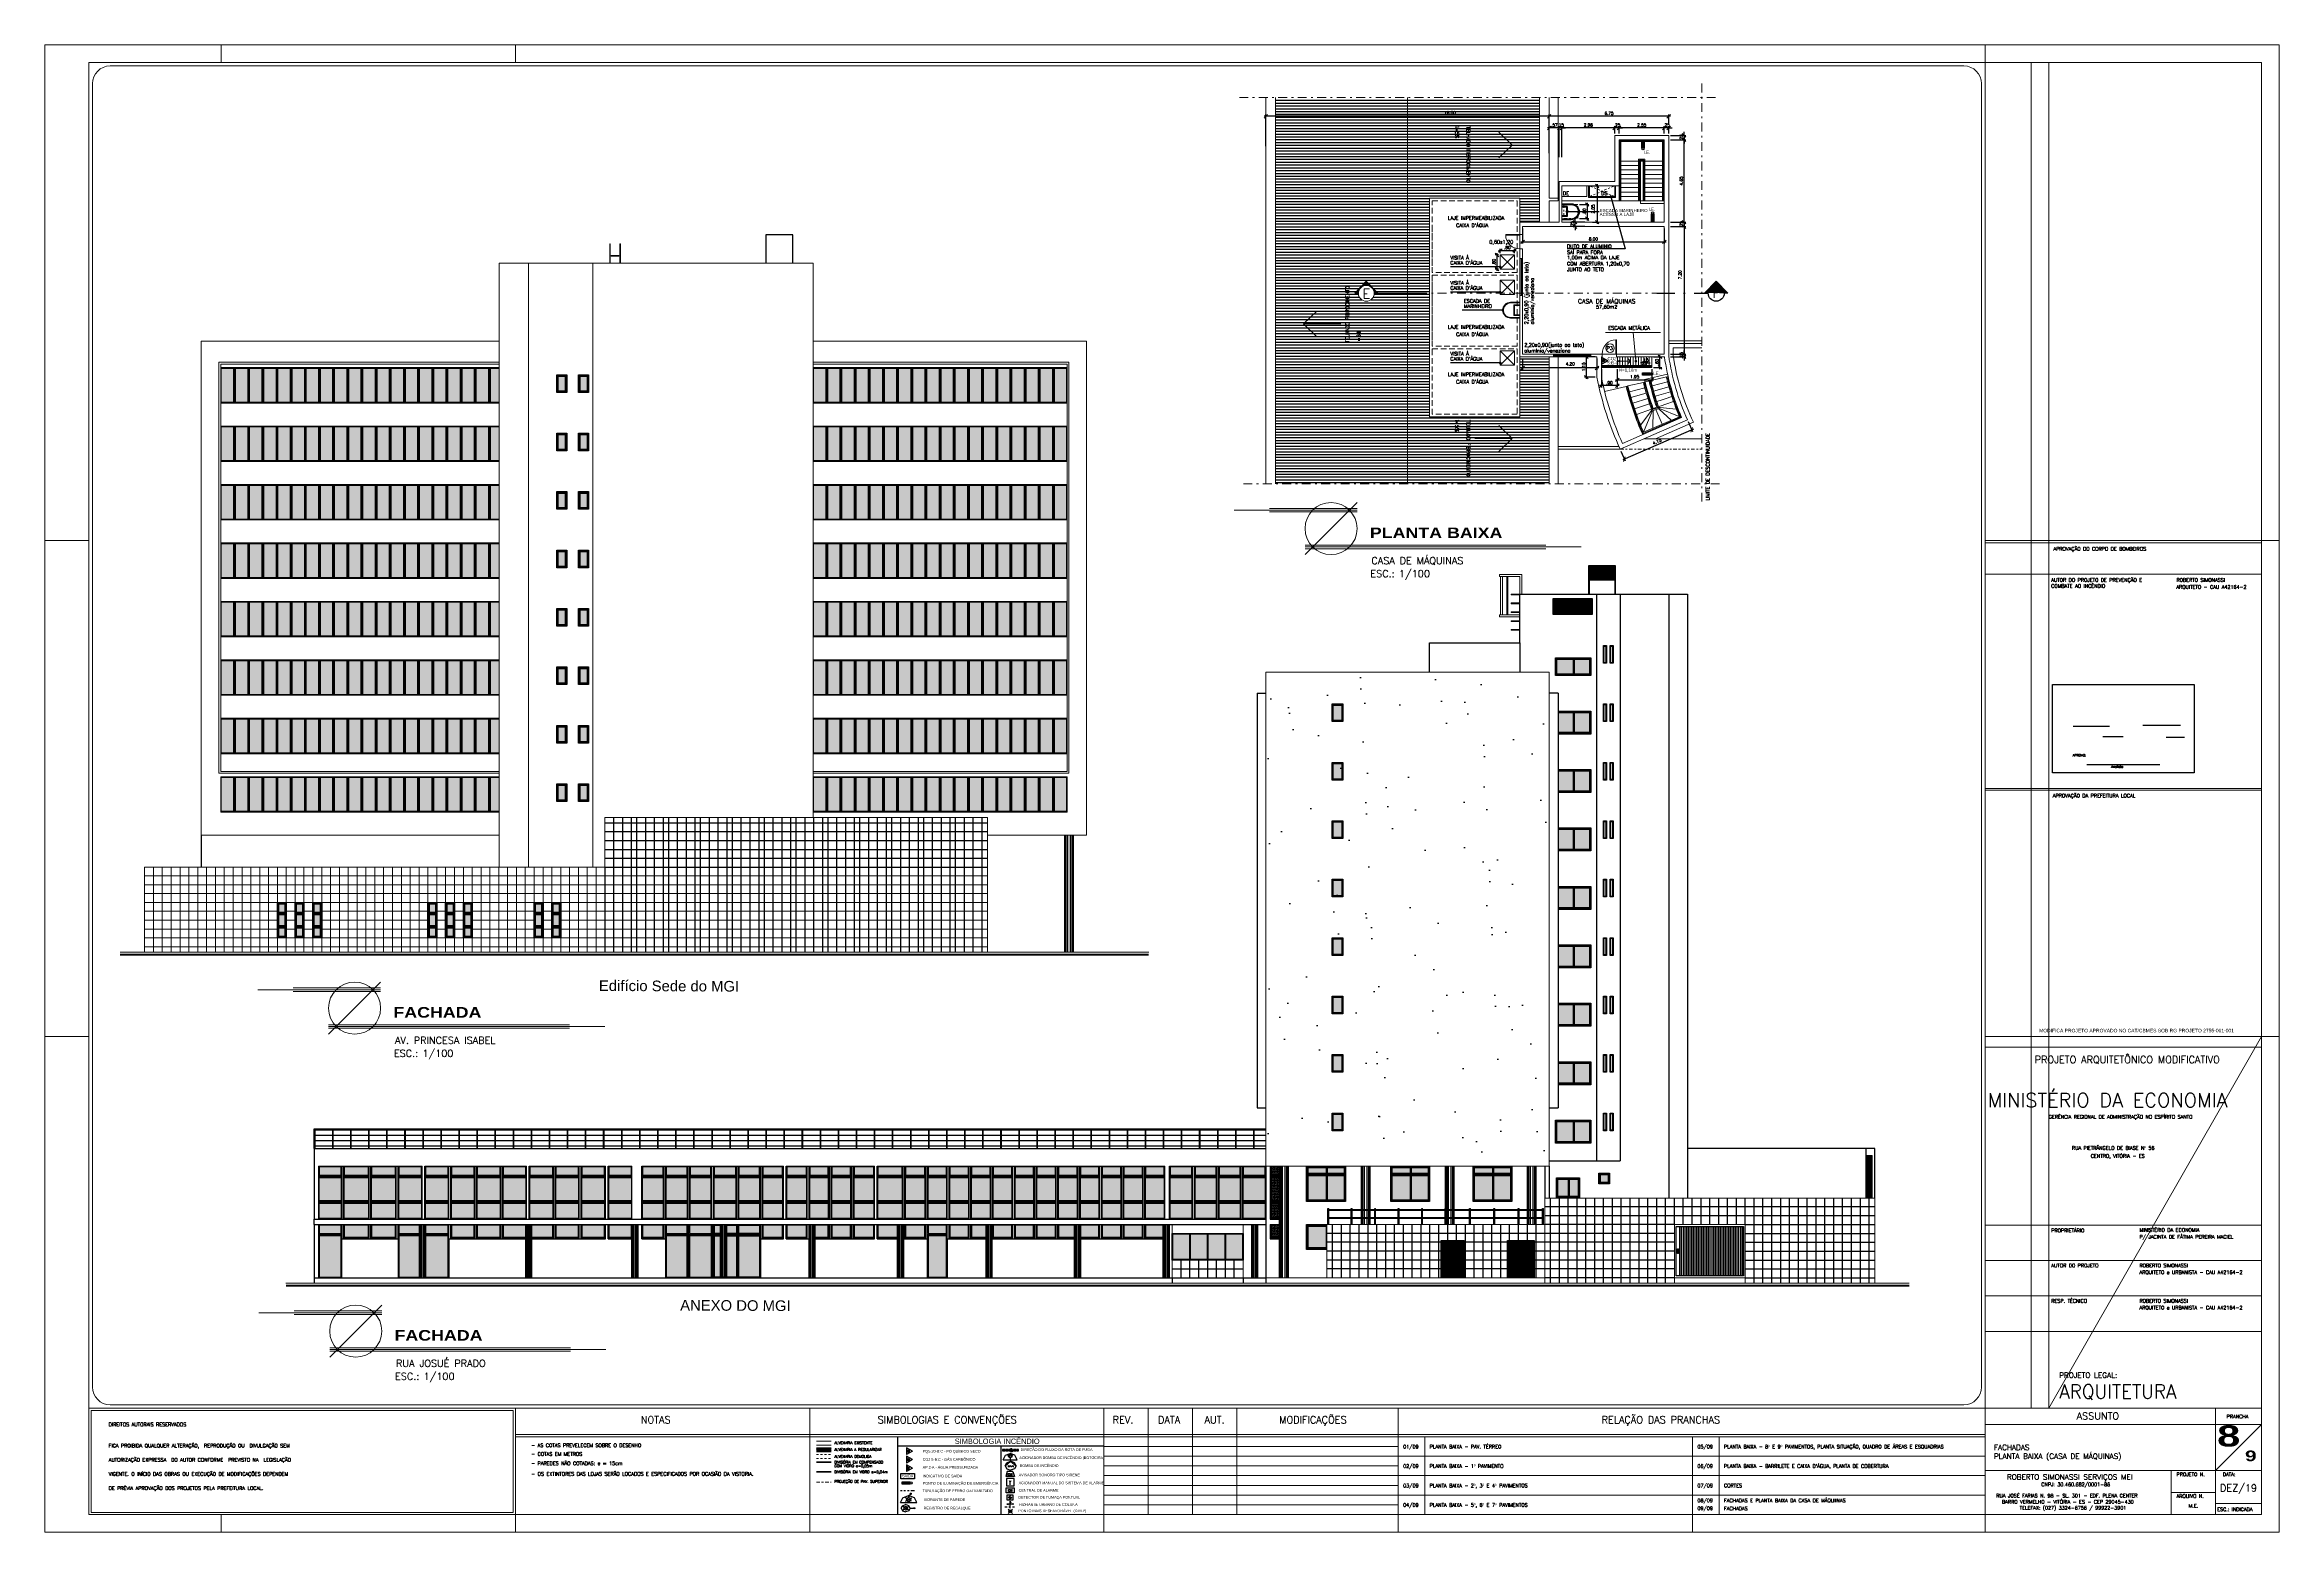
# Model space of a CAD drawing. Header units: millimetres. Extents: x 521 to 1055, y 261 to 520.
# Drawn here: x 791.2 to 917.4, y 348.6 to 432.6 of the extents above; entities that cross this region are included whole.
import ezdxf
from ezdxf.enums import TextEntityAlignment as Align

# ---------------------------------------------------------------- set-up
doc = ezdxf.new("R2010")
doc.units = ezdxf.units.MM
for name, pattern in [('BORDER', [44.45, 12.7, -6.35, 12.7, -6.35, 0, -6.35]), ('CONTINU', [0]), ('DASHDOT', [1, 0.5, -0.25, 0, -0.25]), ('DASHDOTX2', [2, 1, -0.5, 0, -0.5]), ('DIVIDE2', [15.875, 6.35, -3.175, 0, -3.175, 0, -3.175]), ('HIDDEN', [9.525, 6.35, -3.175])]:
    doc.linetypes.add(name, pattern=pattern)
doc.layers.add('0.1', color=8, linetype='Continuous', lineweight=13)
doc.layers.add('ppci', color=8, linetype='Continuous')
doc.styles.add('80X50', font='romans.shx')
doc.styles.add('ARCHISTUDIOPADRÃO', font='arial.ttf', dxfattribs={"height": 0.02})
doc.styles.add('ROBERTO', font='swissek.ttf')
doc.styles.add('ROMANS', font='romans')
doc.styles.add('SANSSERIFBOLD', font='sasb____.pfb', dxfattribs={"width": 1.2, "height": 0.6})
doc.styles.get("Standard").update_dxf_attribs({"font": 'romans.shx'})
doc.styles.add('STYLE1', font='sanss___.ttf')
doc.styles.add('tEXTO', font='romans.shx', dxfattribs={"height": 1})
doc.dimstyles.new('Fares Eng - 50', dxfattribs={"dimscale": 2, "dimtxt": 0.085, "dimasz": 0.1, "dimexe": 0.05, "dimexo": 0.05, "dimgap": 0.04, "dimtad": 1, "dimzin": 4, "dimdsep": 46, "dimtxsty": 'ROMANS', "dimblk1": 'OBLIQUE', "dimblk2": 'OBLIQUE', "dimsah": 1, "dimcen": 0.05, "dimdle": 0.05, "dimclrd": 8, "dimclre": 8, "dimclrt": 8, "dimaunit": 1, "dimadec": 0, "dimazin": 0, "dimtfac": 1, "dimtix": 1, "dimtmove": 2, "dimatfit": 0, "dimldrblk": 'OPEN90', "dimfxl": 1, "dimtolj": 1, "dimtzin": 0, "dimarcsym": 0})
pattern_1 = [(0, (-0.031634, -4.296744), (2e-17, 0.0635), [])]
pattern_2 = [(180, (169.87588, 174.98888), (-3e-17, -0.15875), [])]

# ---------------------------------------------------------------- blocks, each defined once
blk = doc.blocks.new('TITU-2')
at = {"color": 1}
for p, q in [((0.0147, 0.0147), (-0.0147, -0.0147)), ((-0.0347, 0.0104), (-0.0547, 0.0104)), ((0.0147, 0.0114), (-0.0347, 0.0114)), ((0.0147, 0.0094), (-0.0347, 0.0094)), ((-0.0147, -0.0094), (0.1213, -0.0094)), ((-0.0147, -0.0114), (0.1213, -0.0114)), ((0.1413, -0.0104), (0.1213, -0.0104))]:
    blk.add_line(p, q, dxfattribs=at)
at = {"color": 7}
for p, q in [((0.0147, 0.0104), (-0.0347, 0.0104)), ((-0.0147, -0.0104), (0.1213, -0.0104))]:
    blk.add_line(p, q, dxfattribs=at)
at = {"color": 1}
blk.add_circle((0, 0), 0.0147, dxfattribs=at)
at = {"color": 4}
blk.add_text('ESC.:', height=0.004, dxfattribs=at).set_placement((0.0222, -0.0275))
at = {"color": 8, "style": 'SANSSERIFBOLD', "width": 1.2}
blk.add_attdef('FACHADA', (0.0219, -0.0054), '', height=0.006, dxfattribs=at)
at = {"color": 4}
for tag, p in [('FACHADA', (0.0228, -0.0201)), ('0/0', (0.0383, -0.0275))]:
    blk.add_attdef(tag, p, '', height=0.004, dxfattribs=at)
blk = doc.blocks.new('_OBLIQUE')
at = {"color": 0, "linetype": 'ByBlock'}
blk.add_line((-0.5, -0.5), (0.5, 0.5), dxfattribs=at)
blk = doc.blocks.new('*D2346')
at = {"layer": '0.1', "color": 8, "linetype": 'CONTINU', "lineweight": -2, "transparency": 16777216}
for p, q in [((882.97, 427.48), (883.84, 427.48)), ((882.97, 427.23), (883.84, 427.23)), ((883.74, 427.48), (883.74, 427.68)), ((883.74, 427.48), (883.74, 427.23)), ((883.74, 427.23), (883.74, 427.03))]:
    blk.add_line(p, q, dxfattribs=at)
at = {"layer": 'DEFPOINTS', "color": 0, "linetype": 'CONTINU', "lineweight": -2, "transparency": 16777216}
for p in [(882.87, 427.48), (882.87, 427.23), (883.74, 427.23)]:
    blk.add_point(p, dxfattribs=at)
at = {"layer": '0.1', "color": 8, "linetype": 'CONTINU', "lineweight": -2, "transparency": 16777216, "xscale": 0.2, "yscale": 0.2, "zscale": 0.2}
for p, rotation in [((883.74, 427.48), 270), ((883.74, 427.23), 90)]:
    blk.add_blockref('_OBLIQUE', p, dxfattribs=dict(at, rotation=rotation))
at = {"layer": '0.1', "color": 8, "linetype": 'CONTINU', "transparency": 16777216, "insert": (883.58, 427.36), "char_height": 0.17, "attachment_point": 5, "rotation": 90, "style": 'ROMANS'}
blk.add_mtext('\\A1;.25', dxfattribs=at)
blk = doc.blocks.new('_Open90')
at = {"color": 0, "linetype": 'ByBlock', "lineweight": -2}
for p, q in [((0, 0), (-1, 0)), ((-0.5, 0.5), (0, 0)), ((0, 0), (-0.5, -0.5))]:
    blk.add_line(p, q, dxfattribs=at)
blk = doc.blocks.new('*D2347')
at = {"layer": '0.1', "color": 8, "linetype": 'CONTINU', "lineweight": -2, "transparency": 16777216}
for p, q in [((882.97, 422.58), (883.84, 422.58)), ((882.97, 422.33), (883.84, 422.33)), ((883.74, 422.58), (883.74, 422.78)), ((883.74, 422.58), (883.74, 422.33)), ((883.74, 422.33), (883.74, 422.13))]:
    blk.add_line(p, q, dxfattribs=at)
at = {"layer": 'DEFPOINTS', "color": 0, "linetype": 'CONTINU', "lineweight": -2, "transparency": 16777216}
for p in [(882.87, 422.58), (882.87, 422.33), (883.74, 422.33)]:
    blk.add_point(p, dxfattribs=at)
at = {"layer": '0.1', "color": 8, "linetype": 'CONTINU', "lineweight": -2, "transparency": 16777216, "xscale": 0.2, "yscale": 0.2, "zscale": 0.2}
for p, rotation in [((883.74, 422.58), 270), ((883.74, 422.33), 90)]:
    blk.add_blockref('_OBLIQUE', p, dxfattribs=dict(at, rotation=rotation))
at = {"layer": '0.1', "color": 8, "linetype": 'CONTINU', "transparency": 16777216, "insert": (883.58, 422.46), "char_height": 0.17, "attachment_point": 5, "rotation": 90, "style": 'ROMANS'}
blk.add_mtext('\\A1;.25', dxfattribs=at)
blk = doc.blocks.new('P80')
blk.add_lwpolyline([(-0.8, 0.06), (0, 0.06), (0, 0.03), (-0.8, 0.03)], close=True)
for points in [[(0, 0.86), (0, 0.83), (0.15, 0.83), (0.15, 0.86)], [(0, 0), (0, 0.03), (0.15, 0.03), (0.15, 0)]]:
    blk.add_lwpolyline(points)
at = {"color": 8}
blk.add_arc((-0.03, 0.06), 0.775, 88.1408, 179.6698, dxfattribs=at)
blk = doc.blocks.new('ÁREA')
for p in [(0, 0), (0.00005, 0.00376)]:
    blk.add_attdef('COMPARTIMENTO', text='', height=0.0025).set_placement(p, align=Align.CENTER)
at = {"color": 1}
for p in [(-0.0001, -0.00752), (-0.00005, -0.00376)]:
    blk.add_attdef('ÁREA', text='', height=0.002, dxfattribs=at).set_placement(p, align=Align.CENTER)
blk = doc.blocks.new('*D2366')
at = {"layer": '0.1', "color": 8, "linetype": 'CONTINU', "lineweight": -2, "transparency": 16777216}
for p, q in [((877.84, 423.58), (878.37, 423.58)), ((878.27, 423.68), (878.27, 422.68)), ((877.84, 422.78), (878.37, 422.78))]:
    blk.add_line(p, q, dxfattribs=at)
at = {"layer": 'DEFPOINTS', "color": 0, "linetype": 'CONTINU', "lineweight": -2, "transparency": 16777216}
for p in [(877.74, 423.58), (877.74, 422.78), (878.27, 422.78)]:
    blk.add_point(p, dxfattribs=at)
at = {"layer": '0.1', "color": 8, "linetype": 'CONTINU', "lineweight": -2, "transparency": 16777216, "xscale": 0.2, "yscale": 0.2, "zscale": 0.2}
for p, rotation in [((878.27, 423.58), 90), ((878.27, 422.78), 270)]:
    blk.add_blockref('_OBLIQUE', p, dxfattribs=dict(at, rotation=rotation))
at = {"layer": '0.1', "color": 8, "linetype": 'CONTINU', "transparency": 16777216, "insert": (878.11, 423.18), "char_height": 0.17, "attachment_point": 5, "rotation": 90, "style": 'ROMANS'}
blk.add_mtext('\\A1;.80', dxfattribs=at)
blk = doc.blocks.new('*D2348')
at = {"layer": '0.1', "color": 8, "linetype": 'CONTINU', "lineweight": -2, "transparency": 16777216}
for p, q in [((882.62, 427.9), (882.42, 427.9)), ((882.62, 427.58), (882.62, 428)), ((882.87, 427.9), (882.62, 427.9)), ((882.87, 427.58), (882.87, 428)), ((882.87, 427.9), (883.07, 427.9))]:
    blk.add_line(p, q, dxfattribs=at)
at = {"layer": 'DEFPOINTS', "color": 0, "linetype": 'CONTINU', "lineweight": -2, "transparency": 16777216}
for p in [(882.62, 427.9), (882.62, 427.48), (882.87, 427.48)]:
    blk.add_point(p, dxfattribs=at)
at = {"layer": '0.1', "color": 8, "linetype": 'CONTINU', "lineweight": -2, "transparency": 16777216, "xscale": 0.2, "yscale": 0.2, "zscale": 0.2}
blk.add_blockref('_OBLIQUE', (882.62, 427.9), dxfattribs=at)
at = {"layer": '0.1', "color": 8, "linetype": 'CONTINU', "lineweight": -2, "transparency": 16777216, "xscale": 0.2, "yscale": 0.2, "zscale": 0.2, "rotation": 180}
blk.add_blockref('_OBLIQUE', (882.87, 427.9), dxfattribs=at)
at = {"layer": '0.1', "color": 8, "linetype": 'CONTINU', "transparency": 16777216, "insert": (882.75, 428.07), "char_height": 0.17, "attachment_point": 5, "style": 'ROMANS'}
blk.add_mtext('\\A1;.25', dxfattribs=at)
blk = doc.blocks.new('*D2349')
at = {"layer": '0.1', "color": 8, "linetype": 'CONTINU', "lineweight": -2, "transparency": 16777216}
for p, q in [((882.72, 427.9), (879.97, 427.9)), ((880.07, 427.58), (880.07, 428)), ((882.62, 427.58), (882.62, 428))]:
    blk.add_line(p, q, dxfattribs=at)
at = {"layer": 'DEFPOINTS', "color": 0, "linetype": 'CONTINU', "lineweight": -2, "transparency": 16777216}
for p in [(880.07, 427.9), (880.07, 427.48), (882.62, 427.48)]:
    blk.add_point(p, dxfattribs=at)
at = {"layer": '0.1', "color": 8, "linetype": 'CONTINU', "lineweight": -2, "transparency": 16777216, "xscale": 0.2, "yscale": 0.2, "zscale": 0.2, "rotation": 180}
blk.add_blockref('_OBLIQUE', (880.07, 427.9), dxfattribs=at)
at = {"layer": '0.1', "color": 8, "linetype": 'CONTINU', "lineweight": -2, "transparency": 16777216, "xscale": 0.2, "yscale": 0.2, "zscale": 0.2}
blk.add_blockref('_OBLIQUE', (882.62, 427.9), dxfattribs=at)
at = {"layer": '0.1', "color": 8, "linetype": 'CONTINU', "transparency": 16777216, "insert": (881.35, 428.07), "char_height": 0.17, "attachment_point": 5, "style": 'ROMANS'}
blk.add_mtext('\\A1;2.55', dxfattribs=at)
blk = doc.blocks.new('*D2367')
at = {"layer": '0.1', "color": 8, "linetype": 'CONTINU', "lineweight": -2, "transparency": 16777216}
for p, q in [((879.82, 427.9), (879.62, 427.9)), ((879.82, 427.58), (879.82, 428)), ((880.07, 427.9), (879.82, 427.9)), ((880.07, 427.58), (880.07, 428)), ((880.07, 427.9), (880.27, 427.9))]:
    blk.add_line(p, q, dxfattribs=at)
at = {"layer": 'DEFPOINTS', "color": 0, "linetype": 'CONTINU', "lineweight": -2, "transparency": 16777216}
for p in [(879.82, 427.9), (879.82, 427.48), (880.07, 427.48)]:
    blk.add_point(p, dxfattribs=at)
at = {"layer": '0.1', "color": 8, "linetype": 'CONTINU', "lineweight": -2, "transparency": 16777216, "xscale": 0.2, "yscale": 0.2, "zscale": 0.2}
blk.add_blockref('_OBLIQUE', (879.82, 427.9), dxfattribs=at)
at = {"layer": '0.1', "color": 8, "linetype": 'CONTINU', "lineweight": -2, "transparency": 16777216, "xscale": 0.2, "yscale": 0.2, "zscale": 0.2, "rotation": 180}
blk.add_blockref('_OBLIQUE', (880.07, 427.9), dxfattribs=at)
at = {"layer": '0.1', "color": 8, "linetype": 'CONTINU', "transparency": 16777216, "insert": (879.95, 428.07), "char_height": 0.17, "attachment_point": 5, "style": 'ROMANS'}
blk.add_mtext('\\A1;.25', dxfattribs=at)
blk = doc.blocks.new('*D2350')
at = {"layer": '0.1', "color": 8, "linetype": 'CONTINU', "lineweight": -2, "transparency": 16777216}
for p, q in [((879.92, 427.9), (876.74, 427.9)), ((876.84, 426.25), (876.84, 428)), ((879.82, 427.58), (879.82, 428))]:
    blk.add_line(p, q, dxfattribs=at)
at = {"layer": 'DEFPOINTS', "color": 0, "linetype": 'CONTINU', "lineweight": -2, "transparency": 16777216}
for p in [(876.84, 427.9), (879.82, 427.48), (876.84, 426.15)]:
    blk.add_point(p, dxfattribs=at)
at = {"layer": '0.1', "color": 8, "linetype": 'CONTINU', "lineweight": -2, "transparency": 16777216, "xscale": 0.2, "yscale": 0.2, "zscale": 0.2, "rotation": 180}
blk.add_blockref('_OBLIQUE', (876.84, 427.9), dxfattribs=at)
at = {"layer": '0.1', "color": 8, "linetype": 'CONTINU', "lineweight": -2, "transparency": 16777216, "xscale": 0.2, "yscale": 0.2, "zscale": 0.2}
blk.add_blockref('_OBLIQUE', (879.82, 427.9), dxfattribs=at)
at = {"layer": '0.1', "color": 8, "linetype": 'CONTINU', "transparency": 16777216, "insert": (878.33, 428.07), "char_height": 0.17, "attachment_point": 5, "style": 'ROMANS'}
blk.add_mtext('\\A1;2.98', dxfattribs=at)
blk = doc.blocks.new('*D2351')
at = {"layer": '0.1', "color": 8, "linetype": 'CONTINU', "lineweight": -2, "transparency": 16777216}
for p, q in [((876.69, 427.9), (876.49, 427.9)), ((876.69, 426.25), (876.69, 428)), ((876.84, 427.9), (876.69, 427.9)), ((876.84, 426.25), (876.84, 428)), ((876.84, 427.9), (877.04, 427.9))]:
    blk.add_line(p, q, dxfattribs=at)
at = {"layer": 'DEFPOINTS', "color": 0, "linetype": 'CONTINU', "lineweight": -2, "transparency": 16777216}
for p in [(876.69, 427.9), (876.69, 426.15), (876.84, 426.15)]:
    blk.add_point(p, dxfattribs=at)
at = {"layer": '0.1', "color": 8, "linetype": 'CONTINU', "lineweight": -2, "transparency": 16777216, "xscale": 0.2, "yscale": 0.2, "zscale": 0.2}
blk.add_blockref('_OBLIQUE', (876.69, 427.9), dxfattribs=at)
at = {"layer": '0.1', "color": 8, "linetype": 'CONTINU', "lineweight": -2, "transparency": 16777216, "xscale": 0.2, "yscale": 0.2, "zscale": 0.2, "rotation": 180}
blk.add_blockref('_OBLIQUE', (876.84, 427.9), dxfattribs=at)
at = {"layer": '0.1', "color": 8, "linetype": 'CONTINU', "transparency": 16777216, "insert": (876.77, 428.07), "char_height": 0.17, "attachment_point": 5, "style": 'ROMANS'}
blk.add_mtext('\\A1;.15', dxfattribs=at)
blk = doc.blocks.new('*D2352')
at = {"layer": '0.1', "color": 8, "linetype": 'CONTINU', "lineweight": -2, "transparency": 16777216}
for p, q in [((882.97, 428.56), (876.02, 428.56)), ((876.12, 428.1), (876.12, 428.66)), ((882.87, 428.1), (882.87, 428.66))]:
    blk.add_line(p, q, dxfattribs=at)
at = {"layer": 'DEFPOINTS', "color": 0, "linetype": 'CONTINU', "lineweight": -2, "transparency": 16777216}
for p in [(876.12, 428.56), (876.12, 428), (882.87, 428)]:
    blk.add_point(p, dxfattribs=at)
at = {"layer": '0.1', "color": 8, "linetype": 'CONTINU', "lineweight": -2, "transparency": 16777216, "xscale": 0.2, "yscale": 0.2, "zscale": 0.2, "rotation": 180}
blk.add_blockref('_OBLIQUE', (876.12, 428.56), dxfattribs=at)
at = {"layer": '0.1', "color": 8, "linetype": 'CONTINU', "lineweight": -2, "transparency": 16777216, "xscale": 0.2, "yscale": 0.2, "zscale": 0.2}
blk.add_blockref('_OBLIQUE', (882.87, 428.56), dxfattribs=at)
at = {"layer": '0.1', "color": 8, "linetype": 'CONTINU', "transparency": 16777216, "insert": (879.5, 428.73), "char_height": 0.17, "attachment_point": 5, "style": 'ROMANS'}
blk.add_mtext('\\A1;6.75', dxfattribs=at)
blk = doc.blocks.new('*D2368')
at = {"layer": '0.1', "color": 8, "linetype": 'CONTINU', "lineweight": -2, "transparency": 16777216}
for p, q in [((878.13, 422.58), (877.48, 422.58)), ((878.13, 422.33), (877.48, 422.33)), ((877.58, 422.58), (877.58, 422.78)), ((877.58, 422.33), (877.58, 422.58)), ((877.58, 422.33), (877.58, 422.13))]:
    blk.add_line(p, q, dxfattribs=at)
at = {"layer": 'DEFPOINTS', "color": 0, "linetype": 'CONTINU', "lineweight": -2, "transparency": 16777216}
for p in [(877.58, 422.58), (878.23, 422.58), (878.23, 422.33)]:
    blk.add_point(p, dxfattribs=at)
at = {"layer": '0.1', "color": 8, "linetype": 'CONTINU', "lineweight": -2, "transparency": 16777216, "xscale": 0.2, "yscale": 0.2, "zscale": 0.2}
for p, rotation in [((877.58, 422.58), 270), ((877.58, 422.33), 90)]:
    blk.add_blockref('_OBLIQUE', p, dxfattribs=dict(at, rotation=rotation))
at = {"layer": '0.1', "color": 8, "linetype": 'CONTINU', "transparency": 16777216, "insert": (877.42, 422.46), "char_height": 0.17, "attachment_point": 5, "rotation": 90, "style": 'ROMANS'}
blk.add_mtext('\\A1;.25', dxfattribs=at)
blk = doc.blocks.new('*D2369')
at = {"layer": '0.1', "color": 8, "linetype": 'CONTINU', "lineweight": -2, "transparency": 16777216}
for p, q in [((874.62, 422.23), (874.62, 421.37)), ((882.62, 422.23), (882.62, 421.37)), ((874.52, 421.47), (882.72, 421.47))]:
    blk.add_line(p, q, dxfattribs=at)
at = {"layer": 'DEFPOINTS', "color": 0, "linetype": 'CONTINU', "lineweight": -2, "transparency": 16777216}
for p in [(874.62, 422.33), (882.62, 422.33), (882.62, 421.47)]:
    blk.add_point(p, dxfattribs=at)
at = {"layer": '0.1', "color": 8, "linetype": 'CONTINU', "lineweight": -2, "transparency": 16777216, "xscale": 0.2, "yscale": 0.2, "zscale": 0.2, "rotation": 180}
blk.add_blockref('_OBLIQUE', (874.62, 421.47), dxfattribs=at)
at = {"layer": '0.1', "color": 8, "linetype": 'CONTINU', "lineweight": -2, "transparency": 16777216, "xscale": 0.2, "yscale": 0.2, "zscale": 0.2}
blk.add_blockref('_OBLIQUE', (882.62, 421.47), dxfattribs=at)
at = {"layer": '0.1', "color": 8, "linetype": 'CONTINU', "transparency": 16777216, "insert": (878.62, 421.63), "char_height": 0.17, "attachment_point": 5, "style": 'ROMANS'}
blk.add_mtext('\\A1;8.00', dxfattribs=at)
blk = doc.blocks.new('*D2353')
at = {"layer": '0.1', "color": 8, "linetype": 'CONTINU', "lineweight": -2, "transparency": 16777216}
for p, q in [((882.97, 427.23), (883.84, 427.23)), ((883.74, 422.48), (883.74, 427.33)), ((882.97, 422.58), (883.84, 422.58))]:
    blk.add_line(p, q, dxfattribs=at)
at = {"layer": 'DEFPOINTS', "color": 0, "linetype": 'CONTINU', "lineweight": -2, "transparency": 16777216}
for p in [(882.87, 427.23), (883.74, 427.23), (882.87, 422.58)]:
    blk.add_point(p, dxfattribs=at)
at = {"layer": '0.1', "color": 8, "linetype": 'CONTINU', "lineweight": -2, "transparency": 16777216, "xscale": 0.2, "yscale": 0.2, "zscale": 0.2}
for p, rotation in [((883.74, 427.23), 90), ((883.74, 422.58), 270)]:
    blk.add_blockref('_OBLIQUE', p, dxfattribs=dict(at, rotation=rotation))
at = {"layer": '0.1', "color": 8, "linetype": 'CONTINU', "transparency": 16777216, "insert": (883.58, 424.91), "char_height": 0.17, "attachment_point": 5, "rotation": 90, "style": 'ROMANS'}
blk.add_mtext('\\A1;4.65', dxfattribs=at)
blk = doc.blocks.new('*D2354')
at = {"layer": '0.1', "color": 8, "linetype": 'CONTINU', "lineweight": -2, "transparency": 16777216}
for p, q in [((882.97, 422.33), (883.84, 422.33)), ((883.74, 422.43), (883.74, 415.03)), ((882.97, 415.13), (883.84, 415.13))]:
    blk.add_line(p, q, dxfattribs=at)
at = {"layer": 'DEFPOINTS', "color": 0, "linetype": 'CONTINU', "lineweight": -2, "transparency": 16777216}
for p in [(882.87, 422.33), (882.87, 415.13), (883.74, 415.13)]:
    blk.add_point(p, dxfattribs=at)
at = {"layer": '0.1', "color": 8, "linetype": 'CONTINU', "lineweight": -2, "transparency": 16777216, "xscale": 0.2, "yscale": 0.2, "zscale": 0.2}
for p, rotation in [((883.74, 422.33), 90), ((883.74, 415.13), 270)]:
    blk.add_blockref('_OBLIQUE', p, dxfattribs=dict(at, rotation=rotation))
at = {"layer": '0.1', "color": 8, "linetype": 'CONTINU', "transparency": 16777216, "insert": (883.51, 419.61), "char_height": 0.17, "attachment_point": 5, "rotation": 90, "style": 'ROMANS'}
blk.add_mtext('\\A1;7.20', dxfattribs=at)
blk = doc.blocks.new('*D2355')
at = {"layer": '0.1', "color": 8, "linetype": 'CONTINU', "lineweight": -2, "transparency": 16777216}
for p, q in [((883.74, 415.13), (883.74, 415.33)), ((882.97, 415.13), (883.84, 415.13)), ((882.97, 414.98), (883.84, 414.98)), ((883.74, 415.13), (883.74, 414.98)), ((883.74, 414.98), (883.74, 414.78))]:
    blk.add_line(p, q, dxfattribs=at)
at = {"layer": 'DEFPOINTS', "color": 0, "linetype": 'CONTINU', "lineweight": -2, "transparency": 16777216}
for p in [(882.87, 415.13), (882.87, 414.98), (883.74, 414.98)]:
    blk.add_point(p, dxfattribs=at)
at = {"layer": '0.1', "color": 8, "linetype": 'CONTINU', "lineweight": -2, "transparency": 16777216, "xscale": 0.2, "yscale": 0.2, "zscale": 0.2}
for p, rotation in [((883.74, 415.13), 270), ((883.74, 414.98), 90)]:
    blk.add_blockref('_OBLIQUE', p, dxfattribs=dict(at, rotation=rotation))
at = {"layer": '0.1', "color": 8, "linetype": 'CONTINU', "transparency": 16777216, "insert": (883.58, 415.06), "char_height": 0.17, "attachment_point": 5, "rotation": 90, "style": 'ROMANS'}
blk.add_mtext('\\A1;.15', dxfattribs=at)
blk = doc.blocks.new('*D2370')
at = {"layer": '0.1', "color": 8, "linetype": 'CONTINU', "lineweight": -2, "transparency": 16777216}
for p, q in [((884.27, 410.9), (880.28, 409.16)), ((883.97, 411.32), (884.21, 410.77)), ((880.17, 409.66), (880.41, 409.11))]:
    blk.add_line(p, q, dxfattribs=at)
at = {"layer": 'DEFPOINTS', "color": 0, "linetype": 'CONTINU', "lineweight": -2, "transparency": 16777216}
for p in [(883.93, 411.42), (880.13, 409.76), (880.37, 409.2)]:
    blk.add_point(p, dxfattribs=at)
at = {"layer": '0.1', "color": 8, "linetype": 'CONTINU', "lineweight": -2, "transparency": 16777216, "xscale": 0.2, "yscale": 0.2, "zscale": 0.2}
for p, rotation in [((884.17, 410.86), 23.60732759041685), ((880.37, 409.2), 203.6073275904169)]:
    blk.add_blockref('_OBLIQUE', p, dxfattribs=dict(at, rotation=rotation))
at = {"layer": '0.1', "color": 8, "linetype": 'CONTINU', "transparency": 16777216, "insert": (882.21, 410.19), "char_height": 0.17, "attachment_point": 5, "rotation": 23.6073, "style": 'ROMANS'}
blk.add_mtext('\\A1;4.15', dxfattribs=at)
blk = doc.blocks.new('*D2371')
at = {"layer": '0.1', "color": 8, "linetype": 'CONTINU', "lineweight": -2, "transparency": 16777216}
for p, q in [((878.72, 414.98), (878.12, 414.98)), ((878.22, 413.73), (878.22, 415.08)), ((878.72, 413.83), (878.12, 413.83))]:
    blk.add_line(p, q, dxfattribs=at)
at = {"layer": 'DEFPOINTS', "color": 0, "linetype": 'CONTINU', "lineweight": -2, "transparency": 16777216}
for p in [(878.22, 414.98), (878.82, 414.98), (878.82, 413.83)]:
    blk.add_point(p, dxfattribs=at)
at = {"layer": '0.1', "color": 8, "linetype": 'CONTINU', "lineweight": -2, "transparency": 16777216, "xscale": 0.2, "yscale": 0.2, "zscale": 0.2}
for p, rotation in [((878.22, 414.98), 90), ((878.22, 413.83), 270)]:
    blk.add_blockref('_OBLIQUE', p, dxfattribs=dict(at, rotation=rotation))
at = {"layer": '0.1', "color": 8, "linetype": 'CONTINU', "transparency": 16777216, "insert": (878.06, 414.41), "char_height": 0.17, "attachment_point": 5, "rotation": 90, "style": 'ROMANS'}
blk.add_mtext('\\A1;1.15', dxfattribs=at)
blk = doc.blocks.new('*D2356')
at = {"layer": '0.1', "color": 8, "linetype": 'CONTINU', "lineweight": -2, "transparency": 16777216}
for p, q in [((878.92, 414.35), (874.52, 414.35)), ((874.62, 414.88), (874.62, 414.25)), ((878.82, 414.88), (878.82, 414.25))]:
    blk.add_line(p, q, dxfattribs=at)
at = {"layer": 'DEFPOINTS', "color": 0, "linetype": 'CONTINU', "lineweight": -2, "transparency": 16777216}
for p in [(874.62, 414.98), (874.62, 414.35), (878.82, 414.98)]:
    blk.add_point(p, dxfattribs=at)
at = {"layer": '0.1', "color": 8, "linetype": 'CONTINU', "lineweight": -2, "transparency": 16777216, "xscale": 0.2, "yscale": 0.2, "zscale": 0.2, "rotation": 180}
blk.add_blockref('_OBLIQUE', (874.62, 414.35), dxfattribs=at)
at = {"layer": '0.1', "color": 8, "linetype": 'CONTINU', "lineweight": -2, "transparency": 16777216, "xscale": 0.2, "yscale": 0.2, "zscale": 0.2}
blk.add_blockref('_OBLIQUE', (878.82, 414.35), dxfattribs=at)
at = {"layer": '0.1', "color": 8, "linetype": 'CONTINU', "transparency": 16777216, "insert": (877.31, 414.58), "char_height": 0.17, "attachment_point": 5, "style": 'ROMANS'}
blk.add_mtext('\\A1;4.20', dxfattribs=at)
blk = doc.blocks.new('*D2372')
at = {"layer": '0.1', "color": 8, "lineweight": -2, "transparency": 16777216}
for p, q in [((879.07, 414.28), (879.07, 413.25)), ((879.97, 414.28), (879.97, 413.25)), ((880.07, 413.35), (878.97, 413.35))]:
    blk.add_line(p, q, dxfattribs=at)
at = {"layer": 'DEFPOINTS', "color": 0, "lineweight": -2, "transparency": 16777216}
for p in [(879.07, 414.38), (879.97, 414.38), (879.07, 413.35)]:
    blk.add_point(p, dxfattribs=at)
at = {"layer": '0.1', "color": 8, "lineweight": -2, "transparency": 16777216, "xscale": 0.2, "yscale": 0.2, "zscale": 0.2, "rotation": 180}
blk.add_blockref('_OBLIQUE', (879.07, 413.35), dxfattribs=at)
at = {"layer": '0.1', "color": 8, "lineweight": -2, "transparency": 16777216, "xscale": 0.2, "yscale": 0.2, "zscale": 0.2}
blk.add_blockref('_OBLIQUE', (879.97, 413.35), dxfattribs=at)
at = {"layer": '0.1', "color": 8, "transparency": 16777216, "insert": (879.52, 413.51), "char_height": 0.17, "attachment_point": 5, "style": 'ROMANS'}
blk.add_mtext('\\A1;.90', dxfattribs=at)
blk = doc.blocks.new('*D2373')
at = {"layer": '0.1', "color": 8, "linetype": 'CONTINU', "lineweight": -2, "transparency": 16777216}
for p, q in [((879.97, 414.28), (879.97, 413.58)), ((881.92, 414.28), (881.92, 413.58)), ((879.87, 413.68), (882.02, 413.68))]:
    blk.add_line(p, q, dxfattribs=at)
at = {"layer": 'DEFPOINTS', "color": 0, "linetype": 'CONTINU', "lineweight": -2, "transparency": 16777216}
for p in [(879.97, 414.38), (881.92, 414.38), (881.92, 413.68)]:
    blk.add_point(p, dxfattribs=at)
at = {"layer": '0.1', "color": 8, "linetype": 'CONTINU', "lineweight": -2, "transparency": 16777216, "xscale": 0.2, "yscale": 0.2, "zscale": 0.2, "rotation": 180}
blk.add_blockref('_OBLIQUE', (879.97, 413.68), dxfattribs=at)
at = {"layer": '0.1', "color": 8, "linetype": 'CONTINU', "lineweight": -2, "transparency": 16777216, "xscale": 0.2, "yscale": 0.2, "zscale": 0.2}
blk.add_blockref('_OBLIQUE', (881.92, 413.68), dxfattribs=at)
at = {"layer": '0.1', "color": 8, "linetype": 'CONTINU', "transparency": 16777216, "insert": (880.95, 413.85), "char_height": 0.17, "attachment_point": 5, "style": 'ROMANS'}
blk.add_mtext('\\A1;1.95', dxfattribs=at)
blk = doc.blocks.new('*D2374')
at = {"layer": '0.1', "color": 8, "linetype": 'CONTINU', "lineweight": -2, "transparency": 16777216}
for p, q in [((882.02, 414.98), (882.48, 414.98)), ((882.02, 414.38), (882.48, 414.38)), ((882.38, 414.28), (882.38, 415.08))]:
    blk.add_line(p, q, dxfattribs=at)
at = {"layer": 'DEFPOINTS', "color": 0, "linetype": 'CONTINU', "lineweight": -2, "transparency": 16777216}
for p in [(881.92, 414.98), (881.92, 414.38), (882.38, 414.98)]:
    blk.add_point(p, dxfattribs=at)
at = {"layer": '0.1', "color": 8, "linetype": 'CONTINU', "lineweight": -2, "transparency": 16777216, "xscale": 0.2, "yscale": 0.2, "zscale": 0.2}
for p, rotation in [((882.38, 414.98), 90), ((882.38, 414.38), 270)]:
    blk.add_blockref('_OBLIQUE', p, dxfattribs=dict(at, rotation=rotation))
at = {"layer": '0.1', "color": 8, "linetype": 'CONTINU', "transparency": 16777216, "insert": (882.21, 414.68), "char_height": 0.17, "attachment_point": 5, "rotation": 90, "style": 'ROMANS'}
blk.add_mtext('\\A1;.60', dxfattribs=at)
blk = doc.blocks.new('*D2375')
at = {"layer": '0.1', "color": 8, "linetype": 'CONTINU', "lineweight": -2, "transparency": 16777216}
for p, q in [((878.56, 424.63), (878.93, 424.63)), ((878.83, 424.73), (878.83, 422.48)), ((878.56, 422.58), (878.93, 422.58))]:
    blk.add_line(p, q, dxfattribs=at)
at = {"layer": 'DEFPOINTS', "color": 0, "linetype": 'CONTINU', "lineweight": -2, "transparency": 16777216}
for p in [(878.46, 424.63), (878.46, 422.58), (878.83, 422.58)]:
    blk.add_point(p, dxfattribs=at)
at = {"layer": '0.1', "color": 8, "linetype": 'CONTINU', "lineweight": -2, "transparency": 16777216, "xscale": 0.2, "yscale": 0.2, "zscale": 0.2}
for p, rotation in [((878.83, 424.63), 90), ((878.83, 422.58), 270)]:
    blk.add_blockref('_OBLIQUE', p, dxfattribs=dict(at, rotation=rotation))
at = {"layer": '0.1', "color": 8, "linetype": 'CONTINU', "transparency": 16777216, "insert": (878.6, 423.33), "char_height": 0.17, "attachment_point": 5, "rotation": 90, "style": 'ROMANS'}
blk.add_mtext('\\A1;2.05', dxfattribs=at)
blk = doc.blocks.new('*D2376')
at = {"layer": '0.1', "color": 8, "linetype": 'CONTINU', "lineweight": -2, "transparency": 16777216}
for p, q in [((876.22, 428.56), (860.02, 428.56)), ((860.12, 426.88), (860.12, 428.66)), ((876.12, 426.88), (876.12, 428.66))]:
    blk.add_line(p, q, dxfattribs=at)
at = {"layer": 'DEFPOINTS', "color": 0, "linetype": 'CONTINU', "lineweight": -2, "transparency": 16777216}
for p in [(860.12, 428.56), (860.12, 426.78), (876.12, 426.78)]:
    blk.add_point(p, dxfattribs=at)
at = {"layer": '0.1', "color": 8, "linetype": 'CONTINU', "lineweight": -2, "transparency": 16777216, "xscale": 0.2, "yscale": 0.2, "zscale": 0.2, "rotation": 180}
blk.add_blockref('_OBLIQUE', (860.12, 428.56), dxfattribs=at)
at = {"layer": '0.1', "color": 8, "linetype": 'CONTINU', "lineweight": -2, "transparency": 16777216, "xscale": 0.2, "yscale": 0.2, "zscale": 0.2}
blk.add_blockref('_OBLIQUE', (876.12, 428.56), dxfattribs=at)
at = {"layer": '0.1', "color": 8, "linetype": 'CONTINU', "transparency": 16777216, "insert": (870.52, 428.76), "char_height": 0.17, "attachment_point": 5, "style": 'ROMANS'}
blk.add_mtext('\\A1;16.00', dxfattribs=at)
blk = doc.blocks.new('*D2377')
at = {"layer": '0.1', "color": 8, "linetype": 'CONTINU', "lineweight": -2, "transparency": 16777216}
for p, q in [((876.79, 427.9), (876.02, 427.9)), ((876.12, 426.48), (876.12, 428)), ((876.69, 426.25), (876.69, 428))]:
    blk.add_line(p, q, dxfattribs=at)
at = {"layer": 'DEFPOINTS', "color": 0, "linetype": 'CONTINU', "lineweight": -2, "transparency": 16777216}
for p in [(876.12, 427.9), (876.12, 426.38), (876.69, 426.15)]:
    blk.add_point(p, dxfattribs=at)
at = {"layer": '0.1', "color": 8, "linetype": 'CONTINU', "lineweight": -2, "transparency": 16777216, "xscale": 0.2, "yscale": 0.2, "zscale": 0.2, "rotation": 180}
blk.add_blockref('_OBLIQUE', (876.12, 427.9), dxfattribs=at)
at = {"layer": '0.1', "color": 8, "linetype": 'CONTINU', "lineweight": -2, "transparency": 16777216, "xscale": 0.2, "yscale": 0.2, "zscale": 0.2}
blk.add_blockref('_OBLIQUE', (876.69, 427.9), dxfattribs=at)
at = {"layer": '0.1', "color": 8, "linetype": 'CONTINU', "transparency": 16777216, "insert": (876.41, 428.07), "char_height": 0.17, "attachment_point": 5, "style": 'ROMANS'}
blk.add_mtext('\\A1;.57', dxfattribs=at)
blk = doc.blocks.new('*D2381')
at = {"layer": '0.1', "color": 8, "linetype": 'CONTINU', "lineweight": -2, "transparency": 16777216}
for p, q in [((881.47, 414.63), (881.27, 414.63)), ((881.47, 414.69), (881.47, 414.73)), ((881.62, 414.63), (881.47, 414.63)), ((881.62, 414.69), (881.62, 414.73)), ((881.62, 414.63), (881.82, 414.63))]:
    blk.add_line(p, q, dxfattribs=at)
at = {"layer": 'DEFPOINTS', "color": 0, "linetype": 'CONTINU', "lineweight": -2, "transparency": 16777216}
for p in [(881.47, 414.63), (881.47, 414.59), (881.62, 414.59)]:
    blk.add_point(p, dxfattribs=at)
at = {"layer": '0.1', "color": 8, "linetype": 'CONTINU', "lineweight": -2, "transparency": 16777216, "xscale": 0.2, "yscale": 0.2, "zscale": 0.2}
blk.add_blockref('_OBLIQUE', (881.47, 414.63), dxfattribs=at)
at = {"layer": '0.1', "color": 8, "linetype": 'CONTINU', "lineweight": -2, "transparency": 16777216, "xscale": 0.2, "yscale": 0.2, "zscale": 0.2, "rotation": 180}
blk.add_blockref('_OBLIQUE', (881.62, 414.63), dxfattribs=at)
at = {"layer": '0.1', "color": 8, "linetype": 'CONTINU', "transparency": 16777216, "insert": (881.55, 414.79), "char_height": 0.17, "attachment_point": 5, "style": 'ROMANS'}
blk.add_mtext('\\A1;.15', dxfattribs=at)
blk = doc.blocks.new('Cor-4A')
h = blk.add_hatch(color=1)
edge = h.paths.add_edge_path()
edge.add_line((0, -0.0073), (-0.0076, 0))
edge.add_line((-0.0076, 0), (-0.0001, 0.0073))
edge.add_line((-0.0001, 0.0073), (-0.0001, 0.005))
edge.add_arc((0, 0), 0.005, 91.6216, 269.468)
edge.add_line((0, -0.005), (0, -0.0073))
at = {"linetype": 'DASHDOTX2'}
blk.add_line((0, 0.0374), (0, 0.005), dxfattribs=at)
at = {"color": 1}
blk.add_lwpolyline([(0, -0.0073), (-0.0076, 0), (-0.0001, 0.0073), (-0.0001, 0.005, 0.98138), (0, -0.005)], format="xyb", close=True, dxfattribs=at)
blk.add_circle((0, 0), 0.005, dxfattribs=at)
at = {"color": 3, "style": 'ROMANS'}
blk.add_attdef('O', text='', height=0.006, rotation=90, dxfattribs=at).set_placement((0.0002, 0), align=Align.MIDDLE)
blk = doc.blocks.new('*D2444')
at = {"layer": '0.1', "color": 8, "linetype": 'CONTINU', "lineweight": -2, "transparency": 16777216}
for p, q in [((873.26, 420.98), (874.26, 420.98)), ((873.36, 420.83), (873.36, 421.08)), ((874.16, 420.83), (874.16, 421.08))]:
    blk.add_line(p, q, dxfattribs=at)
at = {"layer": 'DEFPOINTS', "color": 0, "linetype": 'CONTINU', "lineweight": -2, "transparency": 16777216}
for p in [(873.36, 420.73), (874.16, 420.98), (874.16, 420.73)]:
    blk.add_point(p, dxfattribs=at)
at = {"layer": '0.1', "color": 8, "linetype": 'CONTINU', "lineweight": -2, "transparency": 16777216, "xscale": 0.2, "yscale": 0.2, "zscale": 0.2, "rotation": 180}
blk.add_blockref('_OBLIQUE', (873.36, 420.98), dxfattribs=at)
at = {"layer": '0.1', "color": 8, "linetype": 'CONTINU', "lineweight": -2, "transparency": 16777216, "xscale": 0.2, "yscale": 0.2, "zscale": 0.2}
blk.add_blockref('_OBLIQUE', (874.16, 420.98), dxfattribs=at)
at = {"layer": '0.1', "color": 8, "linetype": 'CONTINU', "transparency": 16777216, "insert": (873.76, 421.15), "char_height": 0.17, "attachment_point": 5, "style": 'ROMANS'}
blk.add_mtext('\\A1;.80', dxfattribs=at)
blk = doc.blocks.new('*D2445')
at = {"layer": '0.1', "color": 8, "linetype": 'CONTINU', "lineweight": -2, "transparency": 16777216}
for p, q in [((873.26, 420.73), (873.07, 420.73)), ((873.17, 420.83), (873.17, 419.83)), ((873.26, 419.93), (873.07, 419.93))]:
    blk.add_line(p, q, dxfattribs=at)
at = {"layer": 'DEFPOINTS', "color": 0, "linetype": 'CONTINU', "lineweight": -2, "transparency": 16777216}
for p in [(873.36, 420.73), (873.17, 419.93), (873.36, 419.93)]:
    blk.add_point(p, dxfattribs=at)
at = {"layer": '0.1', "color": 8, "linetype": 'CONTINU', "lineweight": -2, "transparency": 16777216, "xscale": 0.2, "yscale": 0.2, "zscale": 0.2}
for p, rotation in [((873.17, 420.73), 90), ((873.17, 419.93), 270)]:
    blk.add_blockref('_OBLIQUE', p, dxfattribs=dict(at, rotation=rotation))
at = {"layer": '0.1', "color": 8, "linetype": 'CONTINU', "transparency": 16777216, "insert": (873, 420.33), "char_height": 0.17, "attachment_point": 5, "rotation": 90, "style": 'ROMANS'}
blk.add_mtext('\\A1;.80', dxfattribs=at)

msp = doc.modelspace()

# ---------------------------------------------------------------- hatches: boundary and pattern name
at = {"layer": '0.1', "linetype": 'CONTINU', "lineweight": -2}
h = msp.add_hatch(dxfattribs=at)
h.set_pattern_fill('ANSI31', color=8, scale=0.05, angle=135, style=0)
h.set_pattern_definition(pattern_2)
h.paths.add_polyline_path([(860.67066, 429.62397), (860.67066, 428.1935), (868.12066, 428.28394), (868.12066, 429.62397)])
h.paths.add_polyline_path([(868.12066, 422.54503), (868.12066, 428.28394), (860.67066, 428.1935), (860.67066, 423.38627)])
h.paths.add_polyline_path([(865.65345, 419.1012), (865.79274, 419.24449), (865.92982, 419.10523), (868.12066, 419.13712), (868.12066, 422.54503), (860.67066, 423.38627), (860.67066, 419.02867)])
h.paths.add_polyline_path([(864.87558, 415.73771), (864.87558, 419.39961), (864.57558, 419.39961), (864.57558, 415.73771)], flags=9)
h = msp.add_hatch(dxfattribs=at)
h.set_pattern_fill('ANSI31', color=8, scale=0.05, angle=135, style=0)
h.set_pattern_definition(pattern_2)
h.paths.add_polyline_path([(874.47066, 423.93267), (874.47066, 422.58267), (875.57066, 422.58267), (875.57066, 429.62397), (868.12066, 429.62397), (868.12066, 418.56606), (869.13943, 418.56606), (869.37066, 418.56606), (869.37066, 423.93267)])
h.paths.add_polyline_path([(870.14858, 428.63515), (870.88929, 428.63515), (870.88929, 428.89015), (870.14858, 428.89015)], flags=24)
h.paths.add_polyline_path([(871.40348, 428.02898), (871.40348, 424.36708), (871.70348, 424.36708), (871.70348, 428.02898)], flags=24)
h.paths.add_polyline_path([(870.76621, 428.00994), (870.76621, 427.22422), (871.06621, 427.22422), (871.06621, 428.00994)], flags=24)
at = {"layer": '0.1', "linetype": 'CONTINU'}
for points in [[(879.65739, 424.03267, 1), (879.55771, 424.03267, 1)], [(873.40907, 420.0582, 1), (873.30939, 420.0582, 1)], [(873.40907, 418.63487, 1), (873.30939, 418.63487, 1)], [(873.5455, 417.61215, 1), (873.44582, 417.61215, 1)], [(873.40907, 414.63646, 1), (873.30939, 414.63646, 1)], [(881.0705, 414.73267, 1), (880.97082, 414.73267, 1)]]:
    msp.add_hatch(color=8, dxfattribs=at).paths.add_polyline_path(points)
at = {"layer": '0.1', "linetype": 'CONTINU', "lineweight": -2}
h = msp.add_hatch(dxfattribs=at)
h.set_pattern_fill('ANSI31', color=8, scale=0.05, angle=135, style=0)
h.set_pattern_definition(pattern_2)
h.paths.add_polyline_path([(868.12066, 418.56606), (866.24061, 418.56606, -1.004588318), (865.34496, 418.57016), (865.13725, 418.57016), (865.65345, 419.1012), (860.67066, 419.02867), (860.67066, 412.36172), (868.12066, 411.38784)])
h.paths.add_polyline_path([(868.12066, 407.80451), (868.12066, 411.38784), (860.67066, 412.36172), (860.67066, 407.80451)])
h.paths.add_polyline_path([(868.12066, 418.56606), (868.12066, 419.13712), (865.92982, 419.10523), (866.46057, 418.56606)])
h.paths.add_polyline_path([(864.87558, 415.73771), (864.87558, 419.39961), (864.57558, 419.39961), (864.57558, 415.73771)], flags=9)
h.paths.add_polyline_path([(865.51284, 415.75676), (865.51284, 416.54247), (865.21284, 416.54247), (865.21284, 415.75676)], flags=24)
at = {"layer": '0.1'}
h = msp.add_hatch(color=8, dxfattribs=at)
edge = h.paths.add_edge_path()
edge.add_line((886.21139, 418.57016), (885.5559, 419.24449))
edge.add_line((885.5559, 419.24449), (884.90049, 418.57868))
edge.add_line((884.90049, 418.57868), (885.10815, 418.57868))
edge.add_arc((885.55586, 418.56601), 0.44789, 0.5320387, 178.3783732, ccw=False)
edge.add_line((886.00373, 418.57016), (886.21139, 418.57016))
at = {"layer": '0.1', "linetype": 'CONTINU', "lineweight": -2}
h = msp.add_hatch(dxfattribs=at)
h.set_pattern_fill('ANSI31', color=8, scale=0.05, angle=135, style=0)
h.set_pattern_definition(pattern_2)
h.paths.add_polyline_path([(876.12066, 407.80451), (876.12066, 414.98267), (874.47066, 414.98267), (874.47066, 411.58267), (869.37066, 411.58267), (869.37066, 418.56606), (868.71763, 418.56606), (868.12066, 418.56606), (868.12066, 407.80451)])
h.paths.add_polyline_path([(871.40348, 411.46446), (871.40348, 407.80255), (871.70348, 407.80255), (871.70348, 411.46446)], flags=9)
h.paths.add_polyline_path([(870.76621, 411.44541), (870.76621, 410.6597), (871.06621, 410.6597), (871.06621, 411.44541)], flags=24)
h = msp.add_hatch(color=9, dxfattribs=at)
h.paths.add_polyline_path([(801.8161, 414.33745), (801.1261, 414.33745), (801.1261, 412.39745), (801.8161, 412.39745)])
h.paths.add_polyline_path([(802.6161, 414.33745), (801.9261, 414.33745), (801.9261, 412.39745), (802.6161, 412.39745)])
h.paths.add_polyline_path([(803.4161, 414.33745), (802.7261, 414.33745), (802.7261, 412.39745), (803.4161, 412.39745)])
h.paths.add_polyline_path([(804.2161, 414.33745), (803.5261, 414.33745), (803.5261, 412.39745), (804.2161, 412.39745)])
h.paths.add_polyline_path([(805.0161, 414.33745), (804.3261, 414.33745), (804.3261, 412.39745), (805.0161, 412.39745)])
h.paths.add_polyline_path([(805.8161, 414.33745), (805.1261, 414.33745), (805.1261, 412.39745), (805.8161, 412.39745)])
h.paths.add_polyline_path([(806.6161, 414.33745), (805.9261, 414.33745), (805.9261, 412.39745), (806.6161, 412.39745)])
h.paths.add_polyline_path([(807.4161, 414.33745), (806.7261, 414.33745), (806.7261, 412.39745), (807.4161, 412.39745)])
h.paths.add_polyline_path([(808.2161, 414.33745), (807.5261, 414.33745), (807.5261, 412.39745), (808.2161, 412.39745)])
h.paths.add_polyline_path([(809.0161, 414.33745), (808.3261, 414.33745), (808.3261, 412.39745), (809.0161, 412.39745)])
h.paths.add_polyline_path([(809.8161, 414.33745), (809.1261, 414.33745), (809.1261, 412.39745), (809.8161, 412.39745)])
h.paths.add_polyline_path([(810.6161, 414.33745), (809.9261, 414.33745), (809.9261, 412.39745), (810.6161, 412.39745)])
h.paths.add_polyline_path([(811.4161, 414.33745), (810.7261, 414.33745), (810.7261, 412.39745), (811.4161, 412.39745)])
h.paths.add_polyline_path([(812.2161, 414.33745), (811.5261, 414.33745), (811.5261, 412.39745), (812.2161, 412.39745)])
h.paths.add_polyline_path([(813.0161, 414.33745), (812.3261, 414.33745), (812.3261, 412.39745), (813.0161, 412.39745)])
h.paths.add_polyline_path([(813.8161, 414.33745), (813.1261, 414.33745), (813.1261, 412.39745), (813.8161, 412.39745)])
h.paths.add_polyline_path([(814.6161, 414.33745), (813.9261, 414.33745), (813.9261, 412.39745), (814.6161, 412.39745)])
h.paths.add_polyline_path([(815.4161, 414.33745), (814.7261, 414.33745), (814.7261, 412.39745), (815.4161, 412.39745)])
h.paths.add_polyline_path([(816.2161, 414.33745), (815.5261, 414.33745), (815.5261, 412.39745), (816.2161, 412.39745)])
h.paths.add_polyline_path([(816.81904, 414.33745), (816.3261, 414.33745), (816.3261, 412.39745), (816.81904, 412.39745)])
h.paths.add_polyline_path([(820.55606, 413.88745), (820.14938, 413.88745), (820.14938, 413.04745), (820.55606, 413.04745)])
h.paths.add_polyline_path([(821.7921, 413.88745), (821.38542, 413.88745), (821.38542, 413.04745), (821.7921, 413.04745)])
h = msp.add_hatch(color=9, dxfattribs=at)
h.paths.add_polyline_path([(834.5761, 412.39745), (835.2661, 412.39745), (835.2661, 414.33745), (834.5761, 414.33745)])
h.paths.add_polyline_path([(835.3761, 412.39745), (836.0661, 412.39745), (836.0661, 414.33745), (835.3761, 414.33745)])
h.paths.add_polyline_path([(836.8661, 414.33745), (836.1761, 414.33745), (836.1761, 412.39745), (836.8661, 412.39745)])
h.paths.add_polyline_path([(837.6661, 414.33745), (836.9761, 414.33745), (836.9761, 412.39745), (837.6661, 412.39745)])
h.paths.add_polyline_path([(838.4661, 414.33745), (837.7761, 414.33745), (837.7761, 412.39745), (838.4661, 412.39745)])
h.paths.add_polyline_path([(839.2661, 414.33745), (838.5761, 414.33745), (838.5761, 412.39745), (839.2661, 412.39745)])
h.paths.add_polyline_path([(840.0661, 414.33745), (839.3761, 414.33745), (839.3761, 412.39745), (840.0661, 412.39745)])
h.paths.add_polyline_path([(840.8661, 414.33745), (840.1761, 414.33745), (840.1761, 412.39745), (840.8661, 412.39745)])
h.paths.add_polyline_path([(841.6661, 414.33745), (840.9761, 414.33745), (840.9761, 412.39745), (841.6661, 412.39745)])
h.paths.add_polyline_path([(841.7761, 412.39745), (842.4661, 412.39745), (842.4661, 414.33745), (841.7761, 414.33745)])
h.paths.add_polyline_path([(842.5761, 412.39745), (843.2661, 412.39745), (843.2661, 414.33745), (842.5761, 414.33745)])
h.paths.add_polyline_path([(844.0661, 414.33745), (843.3761, 414.33745), (843.3761, 412.39745), (844.0661, 412.39745)])
h.paths.add_polyline_path([(844.8661, 414.33745), (844.1761, 414.33745), (844.1761, 412.39745), (844.8661, 412.39745)])
h.paths.add_polyline_path([(845.6661, 414.33745), (844.9761, 414.33745), (844.9761, 412.39745), (845.6661, 412.39745)])
h.paths.add_polyline_path([(845.7761, 412.39745), (846.4661, 412.39745), (846.4661, 414.33745), (845.7761, 414.33745)])
h.paths.add_polyline_path([(846.5761, 412.39745), (847.2661, 412.39745), (847.2661, 414.33745), (846.5761, 414.33745)])
h.paths.add_polyline_path([(848.0661, 414.33745), (847.3761, 414.33745), (847.3761, 412.39745), (848.0661, 412.39745)])
h.paths.add_polyline_path([(848.8661, 414.33745), (848.1761, 414.33745), (848.1761, 412.39745), (848.8661, 412.39745)])
h = msp.add_hatch(color=9, dxfattribs=at)
h.paths.add_polyline_path([(801.8161, 411.03745), (801.1261, 411.03745), (801.1261, 409.09745), (801.8161, 409.09745)])
h.paths.add_polyline_path([(802.6161, 411.03745), (801.9261, 411.03745), (801.9261, 409.09745), (802.6161, 409.09745)])
h.paths.add_polyline_path([(803.4161, 411.03745), (802.7261, 411.03745), (802.7261, 409.09745), (803.4161, 409.09745)])
h.paths.add_polyline_path([(804.2161, 411.03745), (803.5261, 411.03745), (803.5261, 409.09745), (804.2161, 409.09745)])
h.paths.add_polyline_path([(805.0161, 411.03745), (804.3261, 411.03745), (804.3261, 409.09745), (805.0161, 409.09745)])
h.paths.add_polyline_path([(805.8161, 411.03745), (805.1261, 411.03745), (805.1261, 409.09745), (805.8161, 409.09745)])
h.paths.add_polyline_path([(806.6161, 411.03745), (805.9261, 411.03745), (805.9261, 409.09745), (806.6161, 409.09745)])
h.paths.add_polyline_path([(807.4161, 411.03745), (806.7261, 411.03745), (806.7261, 409.09745), (807.4161, 409.09745)])
h.paths.add_polyline_path([(808.2161, 411.03745), (807.5261, 411.03745), (807.5261, 409.09745), (808.2161, 409.09745)])
h.paths.add_polyline_path([(809.0161, 411.03745), (808.3261, 411.03745), (808.3261, 409.09745), (809.0161, 409.09745)])
h.paths.add_polyline_path([(809.8161, 411.03745), (809.1261, 411.03745), (809.1261, 409.09745), (809.8161, 409.09745)])
h.paths.add_polyline_path([(810.6161, 411.03745), (809.9261, 411.03745), (809.9261, 409.09745), (810.6161, 409.09745)])
h.paths.add_polyline_path([(811.4161, 411.03745), (810.7261, 411.03745), (810.7261, 409.09745), (811.4161, 409.09745)])
h.paths.add_polyline_path([(812.2161, 411.03745), (811.5261, 411.03745), (811.5261, 409.09745), (812.2161, 409.09745)])
h.paths.add_polyline_path([(813.0161, 411.03745), (812.3261, 411.03745), (812.3261, 409.09745), (813.0161, 409.09745)])
h.paths.add_polyline_path([(813.8161, 411.03745), (813.1261, 411.03745), (813.1261, 409.09745), (813.8161, 409.09745)])
h.paths.add_polyline_path([(814.6161, 411.03745), (813.9261, 411.03745), (813.9261, 409.09745), (814.6161, 409.09745)])
h.paths.add_polyline_path([(815.4161, 411.03745), (814.7261, 411.03745), (814.7261, 409.09745), (815.4161, 409.09745)])
h.paths.add_polyline_path([(816.2161, 411.03745), (815.5261, 411.03745), (815.5261, 409.09745), (816.2161, 409.09745)])
h.paths.add_polyline_path([(816.81904, 411.03745), (816.3261, 411.03745), (816.3261, 409.09745), (816.81904, 409.09745)])
h.paths.add_polyline_path([(820.55606, 410.58745), (820.14938, 410.58745), (820.14938, 409.74745), (820.55606, 409.74745)])
h.paths.add_polyline_path([(821.7921, 410.58745), (821.38542, 410.58745), (821.38542, 409.74745), (821.7921, 409.74745)])
h = msp.add_hatch(color=9, dxfattribs=at)
h.paths.add_polyline_path([(835.2661, 411.03745), (834.5761, 411.03745), (834.5761, 409.09745), (835.2661, 409.09745)])
h.paths.add_polyline_path([(836.0661, 411.03745), (835.3761, 411.03745), (835.3761, 409.09745), (836.0661, 409.09745)])
h.paths.add_polyline_path([(836.8661, 411.03745), (836.1761, 411.03745), (836.1761, 409.09745), (836.8661, 409.09745)])
h.paths.add_polyline_path([(837.6661, 411.03745), (836.9761, 411.03745), (836.9761, 409.09745), (837.6661, 409.09745)])
h.paths.add_polyline_path([(838.4661, 411.03745), (837.7761, 411.03745), (837.7761, 409.09745), (838.4661, 409.09745)])
h.paths.add_polyline_path([(839.2661, 411.03745), (838.5761, 411.03745), (838.5761, 409.09745), (839.2661, 409.09745)])
h.paths.add_polyline_path([(840.0661, 411.03745), (839.3761, 411.03745), (839.3761, 409.09745), (840.0661, 409.09745)])
h.paths.add_polyline_path([(840.8661, 411.03745), (840.1761, 411.03745), (840.1761, 409.09745), (840.8661, 409.09745)])
h.paths.add_polyline_path([(841.6661, 411.03745), (840.9761, 411.03745), (840.9761, 409.09745), (841.6661, 409.09745)])
h.paths.add_polyline_path([(842.4661, 411.03745), (841.7761, 411.03745), (841.7761, 409.09745), (842.4661, 409.09745)])
h.paths.add_polyline_path([(843.2661, 411.03745), (842.5761, 411.03745), (842.5761, 409.09745), (843.2661, 409.09745)])
h.paths.add_polyline_path([(844.0661, 411.03745), (843.3761, 411.03745), (843.3761, 409.09745), (844.0661, 409.09745)])
h.paths.add_polyline_path([(844.8661, 411.03745), (844.1761, 411.03745), (844.1761, 409.09745), (844.8661, 409.09745)])
h.paths.add_polyline_path([(845.6661, 411.03745), (844.9761, 411.03745), (844.9761, 409.09745), (845.6661, 409.09745)])
h.paths.add_polyline_path([(846.4661, 411.03745), (845.7761, 411.03745), (845.7761, 409.09745), (846.4661, 409.09745)])
h.paths.add_polyline_path([(847.2661, 411.03745), (846.5761, 411.03745), (846.5761, 409.09745), (847.2661, 409.09745)])
h.paths.add_polyline_path([(848.0661, 411.03745), (847.3761, 411.03745), (847.3761, 409.09745), (848.0661, 409.09745)])
h.paths.add_polyline_path([(848.8661, 411.03745), (848.1761, 411.03745), (848.1761, 409.09745), (848.8661, 409.09745)])
h = msp.add_hatch(color=9, dxfattribs=at)
h.paths.add_polyline_path([(801.8161, 407.73745), (801.1261, 407.73745), (801.1261, 405.79745), (801.8161, 405.79745)])
h.paths.add_polyline_path([(802.6161, 407.73745), (801.9261, 407.73745), (801.9261, 405.79745), (802.6161, 405.79745)])
h.paths.add_polyline_path([(803.4161, 407.73745), (802.7261, 407.73745), (802.7261, 405.79745), (803.4161, 405.79745)])
h.paths.add_polyline_path([(804.2161, 407.73745), (803.5261, 407.73745), (803.5261, 405.79745), (804.2161, 405.79745)])
h.paths.add_polyline_path([(805.0161, 407.73745), (804.3261, 407.73745), (804.3261, 405.79745), (805.0161, 405.79745)])
h.paths.add_polyline_path([(805.8161, 407.73745), (805.1261, 407.73745), (805.1261, 405.79745), (805.8161, 405.79745)])
h.paths.add_polyline_path([(806.6161, 407.73745), (805.9261, 407.73745), (805.9261, 405.79745), (806.6161, 405.79745)])
h.paths.add_polyline_path([(807.4161, 407.73745), (806.7261, 407.73745), (806.7261, 405.79745), (807.4161, 405.79745)])
h.paths.add_polyline_path([(808.2161, 407.73745), (807.5261, 407.73745), (807.5261, 405.79745), (808.2161, 405.79745)])
h.paths.add_polyline_path([(809.0161, 407.73745), (808.3261, 407.73745), (808.3261, 405.79745), (809.0161, 405.79745)])
h.paths.add_polyline_path([(809.8161, 407.73745), (809.1261, 407.73745), (809.1261, 405.79745), (809.8161, 405.79745)])
h.paths.add_polyline_path([(810.6161, 407.73745), (809.9261, 407.73745), (809.9261, 405.79745), (810.6161, 405.79745)])
h.paths.add_polyline_path([(811.4161, 407.73745), (810.7261, 407.73745), (810.7261, 405.79745), (811.4161, 405.79745)])
h.paths.add_polyline_path([(812.2161, 407.73745), (811.5261, 407.73745), (811.5261, 405.79745), (812.2161, 405.79745)])
h.paths.add_polyline_path([(813.0161, 407.73745), (812.3261, 407.73745), (812.3261, 405.79745), (813.0161, 405.79745)])
h.paths.add_polyline_path([(813.8161, 407.73745), (813.1261, 407.73745), (813.1261, 405.79745), (813.8161, 405.79745)])
h.paths.add_polyline_path([(814.6161, 407.73745), (813.9261, 407.73745), (813.9261, 405.79745), (814.6161, 405.79745)])
h.paths.add_polyline_path([(815.4161, 407.73745), (814.7261, 407.73745), (814.7261, 405.79745), (815.4161, 405.79745)])
h.paths.add_polyline_path([(816.2161, 407.73745), (815.5261, 407.73745), (815.5261, 405.79745), (816.2161, 405.79745)])
h.paths.add_polyline_path([(816.81904, 407.73745), (816.3261, 407.73745), (816.3261, 405.79745), (816.81904, 405.79745)])
h.paths.add_polyline_path([(820.55606, 407.28745), (820.14938, 407.28745), (820.14938, 406.44745), (820.55606, 406.44745)])
h.paths.add_polyline_path([(821.7921, 407.28745), (821.38542, 407.28745), (821.38542, 406.44745), (821.7921, 406.44745)])
h = msp.add_hatch(color=9, dxfattribs=at)
h.paths.add_polyline_path([(835.2661, 407.73745), (834.5761, 407.73745), (834.5761, 405.79745), (835.2661, 405.79745)])
h.paths.add_polyline_path([(836.0661, 407.73745), (835.3761, 407.73745), (835.3761, 405.79745), (836.0661, 405.79745)])
h.paths.add_polyline_path([(836.8661, 407.73745), (836.1761, 407.73745), (836.1761, 405.79745), (836.8661, 405.79745)])
h.paths.add_polyline_path([(837.6661, 407.73745), (836.9761, 407.73745), (836.9761, 405.79745), (837.6661, 405.79745)])
h.paths.add_polyline_path([(838.4661, 407.73745), (837.7761, 407.73745), (837.7761, 405.79745), (838.4661, 405.79745)])
h.paths.add_polyline_path([(839.2661, 407.73745), (838.5761, 407.73745), (838.5761, 405.79745), (839.2661, 405.79745)])
h.paths.add_polyline_path([(840.0661, 407.73745), (839.3761, 407.73745), (839.3761, 405.79745), (840.0661, 405.79745)])
h.paths.add_polyline_path([(840.8661, 407.73745), (840.1761, 407.73745), (840.1761, 405.79745), (840.8661, 405.79745)])
h.paths.add_polyline_path([(841.6661, 407.73745), (840.9761, 407.73745), (840.9761, 405.79745), (841.6661, 405.79745)])
h.paths.add_polyline_path([(842.4661, 407.73745), (841.7761, 407.73745), (841.7761, 405.79745), (842.4661, 405.79745)])
h.paths.add_polyline_path([(843.2661, 407.73745), (842.5761, 407.73745), (842.5761, 405.79745), (843.2661, 405.79745)])
h.paths.add_polyline_path([(844.0661, 407.73745), (843.3761, 407.73745), (843.3761, 405.79745), (844.0661, 405.79745)])
h.paths.add_polyline_path([(844.8661, 407.73745), (844.1761, 407.73745), (844.1761, 405.79745), (844.8661, 405.79745)])
h.paths.add_polyline_path([(845.6661, 407.73745), (844.9761, 407.73745), (844.9761, 405.79745), (845.6661, 405.79745)])
h.paths.add_polyline_path([(846.4661, 407.73745), (845.7761, 407.73745), (845.7761, 405.79745), (846.4661, 405.79745)])
h.paths.add_polyline_path([(847.2661, 407.73745), (846.5761, 407.73745), (846.5761, 405.79745), (847.2661, 405.79745)])
h.paths.add_polyline_path([(848.0661, 407.73745), (847.3761, 407.73745), (847.3761, 405.79745), (848.0661, 405.79745)])
h.paths.add_polyline_path([(848.8661, 407.73745), (848.1761, 407.73745), (848.1761, 405.79745), (848.8661, 405.79745)])
h = msp.add_hatch(color=9, dxfattribs=at)
h.paths.add_polyline_path([(801.8161, 404.43745), (801.1261, 404.43745), (801.1261, 402.49745), (801.8161, 402.49745)])
h.paths.add_polyline_path([(802.6161, 404.43745), (801.9261, 404.43745), (801.9261, 402.49745), (802.6161, 402.49745)])
h.paths.add_polyline_path([(803.4161, 404.43745), (802.7261, 404.43745), (802.7261, 402.49745), (803.4161, 402.49745)])
h.paths.add_polyline_path([(804.2161, 404.43745), (803.5261, 404.43745), (803.5261, 402.49745), (804.2161, 402.49745)])
h.paths.add_polyline_path([(805.0161, 404.43745), (804.3261, 404.43745), (804.3261, 402.49745), (805.0161, 402.49745)])
h.paths.add_polyline_path([(805.8161, 404.43745), (805.1261, 404.43745), (805.1261, 402.49745), (805.8161, 402.49745)])
h.paths.add_polyline_path([(806.6161, 404.43745), (805.9261, 404.43745), (805.9261, 402.49745), (806.6161, 402.49745)])
h.paths.add_polyline_path([(807.4161, 404.43745), (806.7261, 404.43745), (806.7261, 402.49745), (807.4161, 402.49745)])
h.paths.add_polyline_path([(808.2161, 404.43745), (807.5261, 404.43745), (807.5261, 402.49745), (808.2161, 402.49745)])
h.paths.add_polyline_path([(809.0161, 404.43745), (808.3261, 404.43745), (808.3261, 402.49745), (809.0161, 402.49745)])
h.paths.add_polyline_path([(809.8161, 404.43745), (809.1261, 404.43745), (809.1261, 402.49745), (809.8161, 402.49745)])
h.paths.add_polyline_path([(810.6161, 404.43745), (809.9261, 404.43745), (809.9261, 402.49745), (810.6161, 402.49745)])
h.paths.add_polyline_path([(811.4161, 404.43745), (810.7261, 404.43745), (810.7261, 402.49745), (811.4161, 402.49745)])
h.paths.add_polyline_path([(812.2161, 404.43745), (811.5261, 404.43745), (811.5261, 402.49745), (812.2161, 402.49745)])
h.paths.add_polyline_path([(813.0161, 404.43745), (812.3261, 404.43745), (812.3261, 402.49745), (813.0161, 402.49745)])
h.paths.add_polyline_path([(813.8161, 404.43745), (813.1261, 404.43745), (813.1261, 402.49745), (813.8161, 402.49745)])
h.paths.add_polyline_path([(814.6161, 404.43745), (813.9261, 404.43745), (813.9261, 402.49745), (814.6161, 402.49745)])
h.paths.add_polyline_path([(815.4161, 404.43745), (814.7261, 404.43745), (814.7261, 402.49745), (815.4161, 402.49745)])
h.paths.add_polyline_path([(816.2161, 404.43745), (815.5261, 404.43745), (815.5261, 402.49745), (816.2161, 402.49745)])
h.paths.add_polyline_path([(816.81904, 404.43745), (816.3261, 404.43745), (816.3261, 402.49745), (816.81904, 402.49745)])
h.paths.add_polyline_path([(820.55606, 403.98745), (820.14938, 403.98745), (820.14938, 403.14745), (820.55606, 403.14745)])
h.paths.add_polyline_path([(821.7921, 403.98745), (821.38542, 403.98745), (821.38542, 403.14745), (821.7921, 403.14745)])
h = msp.add_hatch(color=9, dxfattribs=at)
h.paths.add_polyline_path([(835.2661, 404.43745), (834.5761, 404.43745), (834.5761, 402.49745), (835.2661, 402.49745)])
h.paths.add_polyline_path([(836.0661, 404.43745), (835.3761, 404.43745), (835.3761, 402.49745), (836.0661, 402.49745)])
h.paths.add_polyline_path([(836.8661, 404.43745), (836.1761, 404.43745), (836.1761, 402.49745), (836.8661, 402.49745)])
h.paths.add_polyline_path([(837.6661, 404.43745), (836.9761, 404.43745), (836.9761, 402.49745), (837.6661, 402.49745)])
h.paths.add_polyline_path([(838.4661, 404.43745), (837.7761, 404.43745), (837.7761, 402.49745), (838.4661, 402.49745)])
h.paths.add_polyline_path([(839.2661, 404.43745), (838.5761, 404.43745), (838.5761, 402.49745), (839.2661, 402.49745)])
h.paths.add_polyline_path([(840.0661, 404.43745), (839.3761, 404.43745), (839.3761, 402.49745), (840.0661, 402.49745)])
h.paths.add_polyline_path([(840.8661, 404.43745), (840.1761, 404.43745), (840.1761, 402.49745), (840.8661, 402.49745)])
h.paths.add_polyline_path([(841.6661, 404.43745), (840.9761, 404.43745), (840.9761, 402.49745), (841.6661, 402.49745)])
h.paths.add_polyline_path([(842.4661, 404.43745), (841.7761, 404.43745), (841.7761, 402.49745), (842.4661, 402.49745)])
h.paths.add_polyline_path([(843.2661, 404.43745), (842.5761, 404.43745), (842.5761, 402.49745), (843.2661, 402.49745)])
h.paths.add_polyline_path([(844.0661, 404.43745), (843.3761, 404.43745), (843.3761, 402.49745), (844.0661, 402.49745)])
h.paths.add_polyline_path([(844.8661, 404.43745), (844.1761, 404.43745), (844.1761, 402.49745), (844.8661, 402.49745)])
h.paths.add_polyline_path([(845.6661, 404.43745), (844.9761, 404.43745), (844.9761, 402.49745), (845.6661, 402.49745)])
h.paths.add_polyline_path([(846.4661, 404.43745), (845.7761, 404.43745), (845.7761, 402.49745), (846.4661, 402.49745)])
h.paths.add_polyline_path([(847.2661, 404.43745), (846.5761, 404.43745), (846.5761, 402.49745), (847.2661, 402.49745)])
h.paths.add_polyline_path([(848.0661, 404.43745), (847.3761, 404.43745), (847.3761, 402.49745), (848.0661, 402.49745)])
h.paths.add_polyline_path([(848.8661, 404.43745), (848.1761, 404.43745), (848.1761, 402.49745), (848.8661, 402.49745)])
h = msp.add_hatch(dxfattribs=at)
h.set_pattern_fill('GRATE,_O', color=8, scale=0.08, double=1)
h.set_pattern_definition([(0, (295.41059, 313.17129), (0, 0.0635), []), (90, (295.4106, 313.1713), (-0.254, 2e-17), [])])
h.paths.add_polyline_path([(879.82066, 403.12771), (878.39066, 403.12771), (878.39066, 402.42771), (879.82066, 402.42771)])
h = msp.add_hatch(color=9, dxfattribs=at)
h.paths.add_polyline_path([(801.8161, 401.13745), (801.1261, 401.13745), (801.1261, 399.19745), (801.8161, 399.19745)])
h.paths.add_polyline_path([(801.9261, 399.19745), (802.6161, 399.19745), (802.6161, 401.13745), (801.9261, 401.13745)])
h.paths.add_polyline_path([(802.7261, 399.19745), (803.4161, 399.19745), (803.4161, 401.13745), (802.7261, 401.13745)])
h.paths.add_polyline_path([(803.5261, 399.19745), (804.2161, 399.19745), (804.2161, 401.13745), (803.5261, 401.13745)])
h.paths.add_polyline_path([(805.0161, 401.13745), (804.3261, 401.13745), (804.3261, 399.19745), (805.0161, 399.19745)])
h.paths.add_polyline_path([(805.8161, 401.13745), (805.1261, 401.13745), (805.1261, 399.19745), (805.8161, 399.19745)])
h.paths.add_polyline_path([(806.6161, 401.13745), (805.9261, 401.13745), (805.9261, 399.19745), (806.6161, 399.19745)])
h.paths.add_polyline_path([(807.4161, 401.13745), (806.7261, 401.13745), (806.7261, 399.19745), (807.4161, 399.19745)])
h.paths.add_polyline_path([(808.2161, 401.13745), (807.5261, 401.13745), (807.5261, 399.19745), (808.2161, 399.19745)])
h.paths.add_polyline_path([(808.3261, 399.19745), (809.0161, 399.19745), (809.0161, 401.13745), (808.3261, 401.13745)])
h.paths.add_polyline_path([(809.8161, 401.13745), (809.1261, 401.13745), (809.1261, 399.19745), (809.8161, 399.19745)])
h.paths.add_polyline_path([(810.6161, 401.13745), (809.9261, 401.13745), (809.9261, 399.19745), (810.6161, 399.19745)])
h.paths.add_polyline_path([(810.7261, 399.19745), (811.4161, 399.19745), (811.4161, 401.13745), (810.7261, 401.13745)])
h.paths.add_polyline_path([(811.5261, 399.19745), (812.2161, 399.19745), (812.2161, 401.13745), (811.5261, 401.13745)])
h.paths.add_polyline_path([(812.3261, 399.19745), (813.0161, 399.19745), (813.0161, 401.13745), (812.3261, 401.13745)])
h.paths.add_polyline_path([(813.8161, 401.13745), (813.1261, 401.13745), (813.1261, 399.19745), (813.8161, 399.19745)])
h.paths.add_polyline_path([(814.6161, 401.13745), (813.9261, 401.13745), (813.9261, 399.19745), (814.6161, 399.19745)])
h.paths.add_polyline_path([(815.4161, 401.13745), (814.7261, 401.13745), (814.7261, 399.19745), (815.4161, 399.19745)])
h.paths.add_polyline_path([(816.2161, 401.13745), (815.5261, 401.13745), (815.5261, 399.19745), (816.2161, 399.19745)])
h.paths.add_polyline_path([(816.3261, 399.19745), (816.81904, 399.19745), (816.81904, 401.13745), (816.3261, 401.13745)])
h.paths.add_polyline_path([(820.55606, 400.68745), (820.14938, 400.68745), (820.14938, 399.84745), (820.55606, 399.84745)])
h.paths.add_polyline_path([(821.7921, 400.68745), (821.38542, 400.68745), (821.38542, 399.84745), (821.7921, 399.84745)])
h = msp.add_hatch(color=9, dxfattribs=at)
h.paths.add_polyline_path([(835.2661, 401.13745), (834.5761, 401.13745), (834.5761, 399.19745), (835.2661, 399.19745)])
h.paths.add_polyline_path([(836.0661, 401.13745), (835.3761, 401.13745), (835.3761, 399.19745), (836.0661, 399.19745)])
h.paths.add_polyline_path([(836.8661, 401.13745), (836.1761, 401.13745), (836.1761, 399.19745), (836.8661, 399.19745)])
h.paths.add_polyline_path([(837.6661, 401.13745), (836.9761, 401.13745), (836.9761, 399.19745), (837.6661, 399.19745)])
h.paths.add_polyline_path([(838.4661, 401.13745), (837.7761, 401.13745), (837.7761, 399.19745), (838.4661, 399.19745)])
h.paths.add_polyline_path([(839.2661, 401.13745), (838.5761, 401.13745), (838.5761, 399.19745), (839.2661, 399.19745)])
h.paths.add_polyline_path([(840.0661, 401.13745), (839.3761, 401.13745), (839.3761, 399.19745), (840.0661, 399.19745)])
h.paths.add_polyline_path([(840.8661, 401.13745), (840.1761, 401.13745), (840.1761, 399.19745), (840.8661, 399.19745)])
h.paths.add_polyline_path([(841.6661, 401.13745), (840.9761, 401.13745), (840.9761, 399.19745), (841.6661, 399.19745)])
h.paths.add_polyline_path([(842.4661, 401.13745), (841.7761, 401.13745), (841.7761, 399.19745), (842.4661, 399.19745)])
h.paths.add_polyline_path([(843.2661, 401.13745), (842.5761, 401.13745), (842.5761, 399.19745), (843.2661, 399.19745)])
h.paths.add_polyline_path([(844.0661, 401.13745), (843.3761, 401.13745), (843.3761, 399.19745), (844.0661, 399.19745)])
h.paths.add_polyline_path([(844.8661, 401.13745), (844.1761, 401.13745), (844.1761, 399.19745), (844.8661, 399.19745)])
h.paths.add_polyline_path([(845.6661, 401.13745), (844.9761, 401.13745), (844.9761, 399.19745), (845.6661, 399.19745)])
h.paths.add_polyline_path([(846.4661, 401.13745), (845.7761, 401.13745), (845.7761, 399.19745), (846.4661, 399.19745)])
h.paths.add_polyline_path([(847.2661, 401.13745), (846.5761, 401.13745), (846.5761, 399.19745), (847.2661, 399.19745)])
h.paths.add_polyline_path([(848.0661, 401.13745), (847.3761, 401.13745), (847.3761, 399.19745), (848.0661, 399.19745)])
h.paths.add_polyline_path([(848.8661, 401.13745), (848.1761, 401.13745), (848.1761, 399.19745), (848.8661, 399.19745)])
at = {"layer": '0.1', "linetype": 'Continuous'}
h = msp.add_hatch(dxfattribs=at)
h.set_pattern_fill('ANSI31', color=8, scale=0.3, angle=315, style=0)
h.set_pattern_definition([(360, (852.864098, 392.362385), (2e-17, 0.0375), [])])
h.paths.add_polyline_path([(876.38459, 401.29614), (878.52459, 401.29614), (878.52459, 400.45614), (876.38459, 400.45614)])
at = {"layer": '0.1', "linetype": 'CONTINU', "lineweight": -2}
h = msp.add_hatch(color=9, dxfattribs=at)
h.paths.add_polyline_path([(801.8161, 397.83745), (801.1261, 397.83745), (801.1261, 395.89745), (801.8161, 395.89745)])
h.paths.add_polyline_path([(802.6161, 397.83745), (801.9261, 397.83745), (801.9261, 395.89745), (802.6161, 395.89745)])
h.paths.add_polyline_path([(803.4161, 397.83745), (802.7261, 397.83745), (802.7261, 395.89745), (803.4161, 395.89745)])
h.paths.add_polyline_path([(804.2161, 397.83745), (803.5261, 397.83745), (803.5261, 395.89745), (804.2161, 395.89745)])
h.paths.add_polyline_path([(805.0161, 397.83745), (804.3261, 397.83745), (804.3261, 395.89745), (805.0161, 395.89745)])
h.paths.add_polyline_path([(805.8161, 397.83745), (805.1261, 397.83745), (805.1261, 395.89745), (805.8161, 395.89745)])
h.paths.add_polyline_path([(806.6161, 397.83745), (805.9261, 397.83745), (805.9261, 395.89745), (806.6161, 395.89745)])
h.paths.add_polyline_path([(807.4161, 397.83745), (806.7261, 397.83745), (806.7261, 395.89745), (807.4161, 395.89745)])
h.paths.add_polyline_path([(808.2161, 397.83745), (807.5261, 397.83745), (807.5261, 395.89745), (808.2161, 395.89745)])
h.paths.add_polyline_path([(809.0161, 397.83745), (808.3261, 397.83745), (808.3261, 395.89745), (809.0161, 395.89745)])
h.paths.add_polyline_path([(809.8161, 397.83745), (809.1261, 397.83745), (809.1261, 395.89745), (809.8161, 395.89745)])
h.paths.add_polyline_path([(810.6161, 397.83745), (809.9261, 397.83745), (809.9261, 395.89745), (810.6161, 395.89745)])
h.paths.add_polyline_path([(811.4161, 397.83745), (810.7261, 397.83745), (810.7261, 395.89745), (811.4161, 395.89745)])
h.paths.add_polyline_path([(812.2161, 397.83745), (811.5261, 397.83745), (811.5261, 395.89745), (812.2161, 395.89745)])
h.paths.add_polyline_path([(813.0161, 397.83745), (812.3261, 397.83745), (812.3261, 395.89745), (813.0161, 395.89745)])
h.paths.add_polyline_path([(813.8161, 397.83745), (813.1261, 397.83745), (813.1261, 395.89745), (813.8161, 395.89745)])
h.paths.add_polyline_path([(814.6161, 397.83745), (813.9261, 397.83745), (813.9261, 395.89745), (814.6161, 395.89745)])
h.paths.add_polyline_path([(815.4161, 397.83745), (814.7261, 397.83745), (814.7261, 395.89745), (815.4161, 395.89745)])
h.paths.add_polyline_path([(816.2161, 397.83745), (815.5261, 397.83745), (815.5261, 395.89745), (816.2161, 395.89745)])
h.paths.add_polyline_path([(816.81904, 397.83745), (816.3261, 397.83745), (816.3261, 395.89745), (816.81904, 395.89745)])
h.paths.add_polyline_path([(820.55606, 397.38745), (820.14938, 397.38745), (820.14938, 396.54745), (820.55606, 396.54745)])
h.paths.add_polyline_path([(821.7921, 397.38745), (821.38542, 397.38745), (821.38542, 396.54745), (821.7921, 396.54745)])
h = msp.add_hatch(color=9, dxfattribs=at)
h.paths.add_polyline_path([(835.2661, 397.83745), (834.5761, 397.83745), (834.5761, 395.89745), (835.2661, 395.89745)])
h.paths.add_polyline_path([(836.0661, 397.83745), (835.3761, 397.83745), (835.3761, 395.89745), (836.0661, 395.89745)])
h.paths.add_polyline_path([(836.8661, 397.83745), (836.1761, 397.83745), (836.1761, 395.89745), (836.8661, 395.89745)])
h.paths.add_polyline_path([(837.6661, 397.83745), (836.9761, 397.83745), (836.9761, 395.89745), (837.6661, 395.89745)])
h.paths.add_polyline_path([(838.4661, 397.83745), (837.7761, 397.83745), (837.7761, 395.89745), (838.4661, 395.89745)])
h.paths.add_polyline_path([(839.2661, 397.83745), (838.5761, 397.83745), (838.5761, 395.89745), (839.2661, 395.89745)])
h.paths.add_polyline_path([(840.0661, 397.83745), (839.3761, 397.83745), (839.3761, 395.89745), (840.0661, 395.89745)])
h.paths.add_polyline_path([(840.8661, 397.83745), (840.1761, 397.83745), (840.1761, 395.89745), (840.8661, 395.89745)])
h.paths.add_polyline_path([(841.6661, 397.83745), (840.9761, 397.83745), (840.9761, 395.89745), (841.6661, 395.89745)])
h.paths.add_polyline_path([(842.4661, 397.83745), (841.7761, 397.83745), (841.7761, 395.89745), (842.4661, 395.89745)])
h.paths.add_polyline_path([(843.2661, 397.83745), (842.5761, 397.83745), (842.5761, 395.89745), (843.2661, 395.89745)])
h.paths.add_polyline_path([(844.0661, 397.83745), (843.3761, 397.83745), (843.3761, 395.89745), (844.0661, 395.89745)])
h.paths.add_polyline_path([(844.8661, 397.83745), (844.1761, 397.83745), (844.1761, 395.89745), (844.8661, 395.89745)])
h.paths.add_polyline_path([(845.6661, 397.83745), (844.9761, 397.83745), (844.9761, 395.89745), (845.6661, 395.89745)])
h.paths.add_polyline_path([(846.4661, 397.83745), (845.7761, 397.83745), (845.7761, 395.89745), (846.4661, 395.89745)])
h.paths.add_polyline_path([(847.2661, 397.83745), (846.5761, 397.83745), (846.5761, 395.89745), (847.2661, 395.89745)])
h.paths.add_polyline_path([(848.0661, 397.83745), (847.3761, 397.83745), (847.3761, 395.89745), (848.0661, 395.89745)])
h.paths.add_polyline_path([(848.8661, 397.83745), (848.1761, 397.83745), (848.1761, 395.89745), (848.8661, 395.89745)])
h = msp.add_hatch(color=9, dxfattribs=at)
h.paths.add_polyline_path([(878.39066, 397.05771), (878.39066, 397.89771), (877.55066, 397.89771), (877.55066, 397.05771)])
h.paths.add_polyline_path([(877.47066, 397.89771), (876.55066, 397.89771), (876.55066, 397.05771), (877.47066, 397.05771)])
h.paths.add_polyline_path([(877.47066, 394.89771), (876.62066, 394.89771), (876.62066, 393.75771), (877.47066, 393.75771)])
h.paths.add_polyline_path([(877.55066, 393.75771), (878.39066, 393.75771), (878.39066, 394.89771), (877.55066, 394.89771)])
h = msp.add_hatch(color=9, dxfattribs=at)
h.paths.add_polyline_path([(879.32927, 398.64771), (879.21426, 398.64771), (879.21426, 397.70771), (879.32927, 397.70771)])
h.paths.add_polyline_path([(879.70264, 398.64771), (879.58762, 398.64771), (879.58762, 397.70771), (879.70264, 397.70771)])
h.paths.add_polyline_path([(879.32927, 395.34771), (879.21426, 395.34771), (879.21426, 394.40771), (879.32927, 394.40771)])
h.paths.add_polyline_path([(879.58762, 394.40771), (879.70264, 394.40771), (879.70264, 395.34771), (879.58762, 395.34771)])
h = msp.add_hatch(dxfattribs=at)
h.set_pattern_fill('AR-SAND', color=8, scale=0.1, angle=315, style=0)
h.set_pattern_definition([(352.5, (-0.0316, -4.2967), (3.347535, 3.573813), [0, -3.8608, 0, -4.318, 0, -4.1275]), (322.5, (-0.0316, -4.297), (8.24733, 1.89011), [0, -2.0828, 0, -3.4798, 0, -1.3335]), (282.5, (-2.2408, -2.0876), (5.603323, -5.582998), [0, -1.27, 0, -4.572, 0, -5.969]), (272.5, (-2.241, -2.0876), (6.97551, -3.82281), [0, -0.635, 0, -2.9972, 0, -3.429])])
h.paths.add_polyline_path([(876.12066, 397.17771), (860.12066, 397.17771), (860.12066, 369.27771), (876.12066, 369.27771)])
h.paths.add_polyline_path([(864.47066, 384.47771), (863.87066, 384.47771), (863.87066, 385.47771), (864.47066, 385.47771)], flags=16)
h.paths.add_polyline_path([(864.43066, 384.51771), (863.91066, 384.51771), (863.91066, 385.43771), (864.43066, 385.43771)], flags=0)
h.paths.add_polyline_path([(864.47066, 382.17771), (864.47066, 381.17771), (863.87066, 381.17771), (863.87066, 382.17771)], flags=16)
h.paths.add_polyline_path([(864.43066, 382.13771), (864.43066, 381.21771), (863.91066, 381.21771), (863.91066, 382.13771)], flags=0)
h.paths.add_polyline_path([(864.47066, 387.77771), (863.87066, 387.77771), (863.87066, 388.77771), (864.47066, 388.77771)], flags=16)
h.paths.add_polyline_path([(864.43066, 387.81771), (863.91066, 387.81771), (863.91066, 388.73771), (864.43066, 388.73771)], flags=0)
h.paths.add_polyline_path([(864.47066, 378.87771), (864.47066, 377.87771), (863.87066, 377.87771), (863.87066, 378.87771)], flags=16)
h.paths.add_polyline_path([(864.43066, 378.83771), (864.43066, 377.91771), (863.91066, 377.91771), (863.91066, 378.83771)], flags=0)
h.paths.add_polyline_path([(864.47066, 391.07771), (863.87066, 391.07771), (863.87066, 392.07771), (864.47066, 392.07771)], flags=16)
h.paths.add_polyline_path([(864.43066, 391.11771), (863.91066, 391.11771), (863.91066, 392.03771), (864.43066, 392.03771)], flags=0)
h.paths.add_polyline_path([(864.47066, 375.57771), (864.47066, 374.57771), (863.87066, 374.57771), (863.87066, 375.57771)], flags=16)
h.paths.add_polyline_path([(864.43066, 375.53771), (864.43066, 374.61771), (863.91066, 374.61771), (863.91066, 375.53771)], flags=0)
h.paths.add_polyline_path([(864.47066, 394.37771), (863.87066, 394.37771), (863.87066, 395.37771), (864.47066, 395.37771)], flags=16)
h.paths.add_polyline_path([(864.43066, 394.41771), (863.91066, 394.41771), (863.91066, 395.33771), (864.43066, 395.33771)], flags=0)
h.paths.add_polyline_path([(864.47066, 372.27771), (864.47066, 371.27771), (863.87066, 371.27771), (863.87066, 372.27771)], flags=16)
h.paths.add_polyline_path([(864.43066, 372.23771), (864.43066, 371.31771), (863.91066, 371.31771), (863.91066, 372.23771)], flags=0)
h = msp.add_hatch(color=9, dxfattribs=at)
h.paths.add_polyline_path([(863.93066, 394.43771), (864.41066, 394.43771), (864.41066, 395.31771), (863.93066, 395.31771)])
h.paths.add_polyline_path([(863.93066, 392.01771), (863.93066, 391.13771), (864.41066, 391.13771), (864.41066, 392.01771)])
h = msp.add_hatch(color=9, dxfattribs=at)
h.paths.add_polyline_path([(801.8161, 394.53745), (801.1261, 394.53745), (801.1261, 392.59745), (801.8161, 392.59745)])
h.paths.add_polyline_path([(802.6161, 394.53745), (801.9261, 394.53745), (801.9261, 392.59745), (802.6161, 392.59745)])
h.paths.add_polyline_path([(803.4161, 394.53745), (802.7261, 394.53745), (802.7261, 392.59745), (803.4161, 392.59745)])
h.paths.add_polyline_path([(804.2161, 394.53745), (803.5261, 394.53745), (803.5261, 392.59745), (804.2161, 392.59745)])
h.paths.add_polyline_path([(805.0161, 394.53745), (804.3261, 394.53745), (804.3261, 392.59745), (805.0161, 392.59745)])
h.paths.add_polyline_path([(805.8161, 394.53745), (805.1261, 394.53745), (805.1261, 392.59745), (805.8161, 392.59745)])
h.paths.add_polyline_path([(806.6161, 394.53745), (805.9261, 394.53745), (805.9261, 392.59745), (806.6161, 392.59745)])
h.paths.add_polyline_path([(807.4161, 394.53745), (806.7261, 394.53745), (806.7261, 392.59745), (807.4161, 392.59745)])
h.paths.add_polyline_path([(808.2161, 394.53745), (807.5261, 394.53745), (807.5261, 392.59745), (808.2161, 392.59745)])
h.paths.add_polyline_path([(809.0161, 394.53745), (808.3261, 394.53745), (808.3261, 392.59745), (809.0161, 392.59745)])
h.paths.add_polyline_path([(809.8161, 394.53745), (809.1261, 394.53745), (809.1261, 392.59745), (809.8161, 392.59745)])
h.paths.add_polyline_path([(810.6161, 394.53745), (809.9261, 394.53745), (809.9261, 392.59745), (810.6161, 392.59745)])
h.paths.add_polyline_path([(811.4161, 394.53745), (810.7261, 394.53745), (810.7261, 392.59745), (811.4161, 392.59745)])
h.paths.add_polyline_path([(812.2161, 394.53745), (811.5261, 394.53745), (811.5261, 392.59745), (812.2161, 392.59745)])
h.paths.add_polyline_path([(813.0161, 394.53745), (812.3261, 394.53745), (812.3261, 392.59745), (813.0161, 392.59745)])
h.paths.add_polyline_path([(813.8161, 394.53745), (813.1261, 394.53745), (813.1261, 392.59745), (813.8161, 392.59745)])
h.paths.add_polyline_path([(814.6161, 394.53745), (813.9261, 394.53745), (813.9261, 392.59745), (814.6161, 392.59745)])
h.paths.add_polyline_path([(815.4161, 394.53745), (814.7261, 394.53745), (814.7261, 392.59745), (815.4161, 392.59745)])
h.paths.add_polyline_path([(816.2161, 394.53745), (815.5261, 394.53745), (815.5261, 392.59745), (816.2161, 392.59745)])
h.paths.add_polyline_path([(816.81904, 394.53745), (816.3261, 394.53745), (816.3261, 392.59745), (816.81904, 392.59745)])
h.paths.add_polyline_path([(820.55606, 394.08745), (820.14938, 394.08745), (820.14938, 393.24745), (820.55606, 393.24745)])
h.paths.add_polyline_path([(821.7921, 394.08745), (821.38542, 394.08745), (821.38542, 393.24745), (821.7921, 393.24745)])
h = msp.add_hatch(color=9, dxfattribs=at)
h.paths.add_polyline_path([(835.2661, 394.53745), (834.5761, 394.53745), (834.5761, 392.59745), (835.2661, 392.59745)])
h.paths.add_polyline_path([(836.0661, 394.53745), (835.3761, 394.53745), (835.3761, 392.59745), (836.0661, 392.59745)])
h.paths.add_polyline_path([(836.8661, 394.53745), (836.1761, 394.53745), (836.1761, 392.59745), (836.8661, 392.59745)])
h.paths.add_polyline_path([(837.6661, 394.53745), (836.9761, 394.53745), (836.9761, 392.59745), (837.6661, 392.59745)])
h.paths.add_polyline_path([(838.4661, 394.53745), (837.7761, 394.53745), (837.7761, 392.59745), (838.4661, 392.59745)])
h.paths.add_polyline_path([(839.2661, 394.53745), (838.5761, 394.53745), (838.5761, 392.59745), (839.2661, 392.59745)])
h.paths.add_polyline_path([(840.0661, 394.53745), (839.3761, 394.53745), (839.3761, 392.59745), (840.0661, 392.59745)])
h.paths.add_polyline_path([(840.8661, 394.53745), (840.1761, 394.53745), (840.1761, 392.59745), (840.8661, 392.59745)])
h.paths.add_polyline_path([(841.6661, 394.53745), (840.9761, 394.53745), (840.9761, 392.59745), (841.6661, 392.59745)])
h.paths.add_polyline_path([(842.4661, 394.53745), (841.7761, 394.53745), (841.7761, 392.59745), (842.4661, 392.59745)])
h.paths.add_polyline_path([(843.2661, 394.53745), (842.5761, 394.53745), (842.5761, 392.59745), (843.2661, 392.59745)])
h.paths.add_polyline_path([(844.0661, 394.53745), (843.3761, 394.53745), (843.3761, 392.59745), (844.0661, 392.59745)])
h.paths.add_polyline_path([(844.8661, 394.53745), (844.1761, 394.53745), (844.1761, 392.59745), (844.8661, 392.59745)])
h.paths.add_polyline_path([(845.6661, 394.53745), (844.9761, 394.53745), (844.9761, 392.59745), (845.6661, 392.59745)])
h.paths.add_polyline_path([(846.4661, 394.53745), (845.7761, 394.53745), (845.7761, 392.59745), (846.4661, 392.59745)])
h.paths.add_polyline_path([(847.2661, 394.53745), (846.5761, 394.53745), (846.5761, 392.59745), (847.2661, 392.59745)])
h.paths.add_polyline_path([(848.0661, 394.53745), (847.3761, 394.53745), (847.3761, 392.59745), (848.0661, 392.59745)])
h.paths.add_polyline_path([(848.8661, 394.53745), (848.1761, 394.53745), (848.1761, 392.59745), (848.8661, 392.59745)])
h = msp.add_hatch(color=9, dxfattribs=at)
h.paths.add_polyline_path([(801.8161, 391.23745), (801.1261, 391.23745), (801.1261, 389.29745), (801.8161, 389.29745)])
h.paths.add_polyline_path([(802.6161, 391.23745), (801.9261, 391.23745), (801.9261, 389.29745), (802.6161, 389.29745)])
h.paths.add_polyline_path([(803.4161, 391.23745), (802.7261, 391.23745), (802.7261, 389.29745), (803.4161, 389.29745)])
h.paths.add_polyline_path([(804.2161, 391.23745), (803.5261, 391.23745), (803.5261, 389.29745), (804.2161, 389.29745)])
h.paths.add_polyline_path([(805.0161, 391.23745), (804.3261, 391.23745), (804.3261, 389.29745), (805.0161, 389.29745)])
h.paths.add_polyline_path([(805.8161, 391.23745), (805.1261, 391.23745), (805.1261, 389.29745), (805.8161, 389.29745)])
h.paths.add_polyline_path([(806.6161, 391.23745), (805.9261, 391.23745), (805.9261, 389.29745), (806.6161, 389.29745)])
h.paths.add_polyline_path([(807.4161, 391.23745), (806.7261, 391.23745), (806.7261, 389.29745), (807.4161, 389.29745)])
h.paths.add_polyline_path([(808.2161, 391.23745), (807.5261, 391.23745), (807.5261, 389.29745), (808.2161, 389.29745)])
h.paths.add_polyline_path([(809.0161, 391.23745), (808.3261, 391.23745), (808.3261, 389.29745), (809.0161, 389.29745)])
h.paths.add_polyline_path([(809.8161, 391.23745), (809.1261, 391.23745), (809.1261, 389.29745), (809.8161, 389.29745)])
h.paths.add_polyline_path([(810.6161, 391.23745), (809.9261, 391.23745), (809.9261, 389.29745), (810.6161, 389.29745)])
h.paths.add_polyline_path([(811.4161, 391.23745), (810.7261, 391.23745), (810.7261, 389.29745), (811.4161, 389.29745)])
h.paths.add_polyline_path([(812.2161, 391.23745), (811.5261, 391.23745), (811.5261, 389.29745), (812.2161, 389.29745)])
h.paths.add_polyline_path([(813.0161, 391.23745), (812.3261, 391.23745), (812.3261, 389.29745), (813.0161, 389.29745)])
h.paths.add_polyline_path([(813.8161, 391.23745), (813.1261, 391.23745), (813.1261, 389.29745), (813.8161, 389.29745)])
h.paths.add_polyline_path([(814.6161, 391.23745), (813.9261, 391.23745), (813.9261, 389.29745), (814.6161, 389.29745)])
h.paths.add_polyline_path([(815.4161, 391.23745), (814.7261, 391.23745), (814.7261, 389.29745), (815.4161, 389.29745)])
h.paths.add_polyline_path([(816.2161, 391.23745), (815.5261, 391.23745), (815.5261, 389.29745), (816.2161, 389.29745)])
h.paths.add_polyline_path([(816.81904, 391.23745), (816.3261, 391.23745), (816.3261, 389.29745), (816.81904, 389.29745)])
h.paths.add_polyline_path([(820.55606, 390.78745), (820.14938, 390.78745), (820.14938, 389.94745), (820.55606, 389.94745)])
h.paths.add_polyline_path([(821.7921, 390.78745), (821.38542, 390.78745), (821.38542, 389.94745), (821.7921, 389.94745)])
h = msp.add_hatch(color=9, dxfattribs=at)
h.paths.add_polyline_path([(835.2661, 391.23745), (834.5761, 391.23745), (834.5761, 389.29745), (835.2661, 389.29745)])
h.paths.add_polyline_path([(836.0661, 391.23745), (835.3761, 391.23745), (835.3761, 389.29745), (836.0661, 389.29745)])
h.paths.add_polyline_path([(836.8661, 391.23745), (836.1761, 391.23745), (836.1761, 389.29745), (836.8661, 389.29745)])
h.paths.add_polyline_path([(837.6661, 391.23745), (836.9761, 391.23745), (836.9761, 389.29745), (837.6661, 389.29745)])
h.paths.add_polyline_path([(838.4661, 391.23745), (837.7761, 391.23745), (837.7761, 389.29745), (838.4661, 389.29745)])
h.paths.add_polyline_path([(839.2661, 391.23745), (838.5761, 391.23745), (838.5761, 389.29745), (839.2661, 389.29745)])
h.paths.add_polyline_path([(840.0661, 391.23745), (839.3761, 391.23745), (839.3761, 389.29745), (840.0661, 389.29745)])
h.paths.add_polyline_path([(840.8661, 391.23745), (840.1761, 391.23745), (840.1761, 389.29745), (840.8661, 389.29745)])
h.paths.add_polyline_path([(841.6661, 391.23745), (840.9761, 391.23745), (840.9761, 389.29745), (841.6661, 389.29745)])
h.paths.add_polyline_path([(842.4661, 391.23745), (841.7761, 391.23745), (841.7761, 389.29745), (842.4661, 389.29745)])
h.paths.add_polyline_path([(843.2661, 391.23745), (842.5761, 391.23745), (842.5761, 389.29745), (843.2661, 389.29745)])
h.paths.add_polyline_path([(844.0661, 391.23745), (843.3761, 391.23745), (843.3761, 389.29745), (844.0661, 389.29745)])
h.paths.add_polyline_path([(844.8661, 391.23745), (844.1761, 391.23745), (844.1761, 389.29745), (844.8661, 389.29745)])
h.paths.add_polyline_path([(845.6661, 391.23745), (844.9761, 391.23745), (844.9761, 389.29745), (845.6661, 389.29745)])
h.paths.add_polyline_path([(846.4661, 391.23745), (845.7761, 391.23745), (845.7761, 389.29745), (846.4661, 389.29745)])
h.paths.add_polyline_path([(847.2661, 391.23745), (846.5761, 391.23745), (846.5761, 389.29745), (847.2661, 389.29745)])
h.paths.add_polyline_path([(848.0661, 391.23745), (847.3761, 391.23745), (847.3761, 389.29745), (848.0661, 389.29745)])
h.paths.add_polyline_path([(848.8661, 391.23745), (848.1761, 391.23745), (848.1761, 389.29745), (848.8661, 389.29745)])
h = msp.add_hatch(color=9, dxfattribs=at)
h.paths.add_polyline_path([(877.47066, 391.59771), (876.62066, 391.59771), (876.62066, 390.45771), (877.47066, 390.45771)])
h.paths.add_polyline_path([(878.39066, 391.59771), (877.55066, 391.59771), (877.55066, 390.45771), (878.39066, 390.45771)])
h.paths.add_polyline_path([(877.47066, 388.29771), (876.62066, 388.29771), (876.62066, 387.15771), (877.47066, 387.15771)])
h.paths.add_polyline_path([(878.39066, 388.29771), (877.55066, 388.29771), (877.55066, 387.15771), (878.39066, 387.15771)])
h.paths.add_polyline_path([(877.47066, 384.99771), (876.62066, 384.99771), (876.62066, 383.85771), (877.47066, 383.85771)])
h.paths.add_polyline_path([(878.39066, 384.99771), (877.55066, 384.99771), (877.55066, 383.85771), (878.39066, 383.85771)])
h.paths.add_polyline_path([(879.32927, 385.44771), (879.21426, 385.44771), (879.21426, 384.50771), (879.32927, 384.50771)])
h.paths.add_polyline_path([(879.70264, 385.44771), (879.58762, 385.44771), (879.58762, 384.50771), (879.70264, 384.50771)])
h.paths.add_polyline_path([(879.32927, 388.74771), (879.21426, 388.74771), (879.21426, 387.80771), (879.32927, 387.80771)])
h.paths.add_polyline_path([(879.70264, 388.74771), (879.58762, 388.74771), (879.58762, 387.80771), (879.70264, 387.80771)])
h.paths.add_polyline_path([(879.32927, 392.04771), (879.21426, 392.04771), (879.21426, 391.10771), (879.32927, 391.10771)])
h.paths.add_polyline_path([(879.70264, 392.04771), (879.58762, 392.04771), (879.58762, 391.10771), (879.70264, 391.10771)])
h = msp.add_hatch(color=9, dxfattribs=at)
h.paths.add_polyline_path([(864.41066, 388.71771), (863.93066, 388.71771), (863.93066, 387.83771), (864.41066, 387.83771)])
h.paths.add_polyline_path([(864.41066, 385.41771), (863.93066, 385.41771), (863.93066, 384.53771), (864.41066, 384.53771)])
h.paths.add_polyline_path([(864.41066, 382.11771), (863.93066, 382.11771), (863.93066, 381.23771), (864.41066, 381.23771)])
h.paths.add_polyline_path([(864.41066, 378.81771), (863.93066, 378.81771), (863.93066, 377.93771), (864.41066, 377.93771)])
h.paths.add_polyline_path([(864.41066, 375.51771), (863.93066, 375.51771), (863.93066, 374.63771), (864.41066, 374.63771)])
h.paths.add_polyline_path([(863.93066, 371.33771), (864.41066, 371.33771), (864.41066, 372.21771), (863.93066, 372.21771)])
h = msp.add_hatch(color=9, dxfattribs=at)
h.paths.add_polyline_path([(804.7161, 384.08745), (804.3761, 384.08745), (804.3761, 383.59745), (804.7161, 383.59745)])
h.paths.add_polyline_path([(804.7161, 383.48745), (804.3761, 383.48745), (804.3761, 382.84745), (804.7161, 382.84745)])
h.paths.add_polyline_path([(804.3761, 382.24745), (804.7161, 382.24745), (804.7161, 382.73745), (804.3761, 382.73745)])
h.paths.add_polyline_path([(805.7161, 384.08745), (805.3761, 384.08745), (805.3761, 383.59745), (805.7161, 383.59745)])
h.paths.add_polyline_path([(805.7161, 383.48745), (805.3761, 383.48745), (805.3761, 382.84745), (805.7161, 382.84745)])
h.paths.add_polyline_path([(805.7161, 382.73745), (805.3761, 382.73745), (805.3761, 382.24745), (805.7161, 382.24745)])
h.paths.add_polyline_path([(806.3761, 383.59745), (806.7161, 383.59745), (806.7161, 384.08745), (806.3761, 384.08745)])
h.paths.add_polyline_path([(806.3761, 382.84745), (806.7161, 382.84745), (806.7161, 383.48745), (806.3761, 383.48745)])
h.paths.add_polyline_path([(806.3761, 382.24745), (806.7161, 382.24745), (806.7161, 382.73745), (806.3761, 382.73745)])
h.paths.add_polyline_path([(812.8761, 383.59745), (813.2161, 383.59745), (813.2161, 384.08745), (812.8761, 384.08745)])
h.paths.add_polyline_path([(812.8761, 382.84745), (813.2161, 382.84745), (813.2161, 383.48745), (812.8761, 383.48745)])
h.paths.add_polyline_path([(813.2161, 382.73745), (812.8761, 382.73745), (812.8761, 382.24745), (813.2161, 382.24745)])
h.paths.add_polyline_path([(814.2161, 384.08745), (813.8761, 384.08745), (813.8761, 383.59745), (814.2161, 383.59745)])
h.paths.add_polyline_path([(814.2161, 383.48745), (813.8761, 383.48745), (813.8761, 382.84745), (814.2161, 382.84745)])
h.paths.add_polyline_path([(814.2161, 382.73745), (813.8761, 382.73745), (813.8761, 382.24745), (814.2161, 382.24745)])
h.paths.add_polyline_path([(815.2161, 382.73745), (814.8761, 382.73745), (814.8761, 382.24745), (815.2161, 382.24745)])
h.paths.add_polyline_path([(815.2161, 383.48745), (814.8761, 383.48745), (814.8761, 382.84745), (815.2161, 382.84745)])
h.paths.add_polyline_path([(815.2161, 384.08745), (814.8761, 384.08745), (814.8761, 383.59745), (815.2161, 383.59745)])
h.paths.add_polyline_path([(818.8761, 383.59745), (819.2161, 383.59745), (819.2161, 384.08745), (818.8761, 384.08745)])
h.paths.add_polyline_path([(818.8761, 382.84745), (819.2161, 382.84745), (819.2161, 383.48745), (818.8761, 383.48745)])
h.paths.add_polyline_path([(819.2161, 382.73745), (818.8761, 382.73745), (818.8761, 382.24745), (819.2161, 382.24745)])
h.paths.add_polyline_path([(820.2161, 382.73745), (819.8761, 382.73745), (819.8761, 382.24745), (820.2161, 382.24745)])
h.paths.add_polyline_path([(819.8761, 382.84745), (820.2161, 382.84745), (820.2161, 383.48745), (819.8761, 383.48745)])
h.paths.add_polyline_path([(819.8761, 383.59745), (820.2161, 383.59745), (820.2161, 384.08745), (819.8761, 384.08745)])
h = msp.add_hatch(color=9, dxfattribs=at)
h.paths.add_polyline_path([(877.47066, 381.69771), (876.62066, 381.69771), (876.62066, 380.55771), (877.47066, 380.55771)])
h.paths.add_polyline_path([(878.39066, 381.69771), (877.55066, 381.69771), (877.55066, 380.55771), (878.39066, 380.55771)])
h.paths.add_polyline_path([(877.47066, 378.39771), (876.62066, 378.39771), (876.62066, 377.25771), (877.47066, 377.25771)])
h.paths.add_polyline_path([(878.39066, 378.39771), (877.55066, 378.39771), (877.55066, 377.25771), (878.39066, 377.25771)])
h.paths.add_polyline_path([(877.47066, 375.09771), (876.62066, 375.09771), (876.62066, 373.95771), (877.47066, 373.95771)])
h.paths.add_polyline_path([(878.39066, 375.09771), (877.55066, 375.09771), (877.55066, 373.95771), (878.39066, 373.95771)])
h.paths.add_polyline_path([(879.32927, 375.54771), (879.21426, 375.54771), (879.21426, 374.60771), (879.32927, 374.60771)])
h.paths.add_polyline_path([(879.32927, 378.84771), (879.21426, 378.84771), (879.21426, 377.90771), (879.32927, 377.90771)])
h.paths.add_polyline_path([(879.32927, 382.14771), (879.21426, 382.14771), (879.21426, 381.20771), (879.32927, 381.20771)])
h.paths.add_polyline_path([(879.70264, 382.14771), (879.58762, 382.14771), (879.58762, 381.20771), (879.70264, 381.20771)])
h.paths.add_polyline_path([(879.70264, 378.84771), (879.58762, 378.84771), (879.58762, 377.90771), (879.70264, 377.90771)])
h.paths.add_polyline_path([(879.70264, 375.54771), (879.58762, 375.54771), (879.58762, 374.60771), (879.70264, 374.60771)])
h = msp.add_hatch(color=9, dxfattribs=at)
h.paths.add_polyline_path([(877.18562, 368.54771), (876.61562, 368.54771), (876.61562, 367.55771), (877.18562, 367.55771)])
h.paths.add_polyline_path([(877.75562, 368.54771), (877.26562, 368.54771), (877.26562, 367.55771), (877.75562, 367.55771)])
h.paths.add_polyline_path([(879.45251, 368.79771), (879.01251, 368.79771), (879.01251, 368.35771), (879.45251, 368.35771)])
h.paths.add_polyline_path([(877.47066, 371.79771), (876.55066, 371.79771), (876.55066, 370.65771), (877.47066, 370.65771)])
h.paths.add_polyline_path([(878.39066, 371.79771), (877.55066, 371.79771), (877.55066, 370.65771), (878.39066, 370.65771)])
h.paths.add_polyline_path([(879.32927, 372.24771), (879.21426, 372.24771), (879.21426, 371.30771), (879.32927, 371.30771)])
h.paths.add_polyline_path([(879.70264, 372.24771), (879.58762, 372.24771), (879.58762, 371.30771), (879.70264, 371.30771)])
h = msp.add_hatch(dxfattribs=at)
h.set_pattern_fill('ANSI31', color=8, scale=0.02, angle=315, style=0)
h.set_pattern_definition(pattern_1)
h.paths.add_polyline_path([(894.33066, 369.83771), (894.02066, 369.83771), (894.02066, 367.47771), (894.33066, 367.47771)])
h = msp.add_hatch(color=9, dxfattribs=at)
h.paths.add_polyline_path([(806.66066, 369.23771), (806.66066, 368.76771), (807.89316, 368.76771), (807.89316, 369.23771)])
h.paths.add_polyline_path([(806.66066, 368.63771), (806.66066, 367.31771), (807.89316, 367.31771), (807.89316, 368.63771)])
h.paths.add_polyline_path([(806.66066, 367.18771), (806.66066, 366.31771), (807.89316, 366.31771), (807.89316, 367.18771)])
h.paths.add_polyline_path([(808.07316, 367.18771), (808.07316, 366.31771), (809.43066, 366.31771), (809.43066, 367.18771)])
h.paths.add_polyline_path([(809.43066, 367.31771), (809.43066, 368.63771), (808.07316, 368.63771), (808.07316, 367.31771)])
h.paths.add_polyline_path([(809.43066, 368.76771), (809.43066, 369.23771), (808.07316, 369.23771), (808.07316, 368.76771)])
h.paths.add_polyline_path([(809.61066, 368.76771), (810.96816, 368.76771), (810.96816, 369.23771), (809.61066, 369.23771)])
h.paths.add_polyline_path([(809.61066, 367.31771), (810.96816, 367.31771), (810.96816, 368.63771), (809.61066, 368.63771)])
h.paths.add_polyline_path([(810.96816, 366.31771), (810.96816, 367.18771), (809.61066, 367.18771), (809.61066, 366.31771)])
h.paths.add_polyline_path([(811.14816, 367.18771), (811.14816, 366.31771), (812.43066, 366.31771), (812.43066, 367.18771)])
h.paths.add_polyline_path([(811.14816, 368.63771), (811.14816, 367.31771), (812.43066, 367.31771), (812.43066, 368.63771)])
h.paths.add_polyline_path([(812.43066, 368.76771), (812.43066, 369.23771), (811.14816, 369.23771), (811.14816, 368.76771)])
h.paths.add_polyline_path([(812.66066, 368.76771), (813.94316, 368.76771), (813.94316, 369.23771), (812.66066, 369.23771)])
h.paths.add_polyline_path([(813.94316, 367.31771), (813.94316, 368.63771), (812.66066, 368.63771), (812.66066, 367.31771)])
h.paths.add_polyline_path([(812.66066, 367.18771), (812.66066, 366.31771), (813.94316, 366.31771), (813.94316, 367.18771)])
h.paths.add_polyline_path([(815.40566, 366.31771), (815.40566, 367.18771), (814.12316, 367.18771), (814.12316, 366.31771)])
h.paths.add_polyline_path([(815.40566, 367.31771), (815.40566, 368.63771), (814.12316, 368.63771), (814.12316, 367.31771)])
h.paths.add_polyline_path([(815.40566, 368.76771), (815.40566, 369.23771), (814.12316, 369.23771), (814.12316, 368.76771)])
h.paths.add_polyline_path([(816.86816, 368.76771), (816.86816, 369.23771), (815.58566, 369.23771), (815.58566, 368.76771)])
h.paths.add_polyline_path([(815.58566, 367.31771), (816.86816, 367.31771), (816.86816, 368.63771), (815.58566, 368.63771)])
h.paths.add_polyline_path([(815.58566, 367.18771), (815.58566, 366.31771), (816.86816, 366.31771), (816.86816, 367.18771)])
h.paths.add_polyline_path([(817.04816, 367.18771), (817.04816, 366.31771), (818.33066, 366.31771), (818.33066, 367.18771)])
h.paths.add_polyline_path([(817.04816, 368.63771), (817.04816, 367.31771), (818.33066, 367.31771), (818.33066, 368.63771)])
h.paths.add_polyline_path([(818.33066, 368.76771), (818.33066, 369.23771), (817.04816, 369.23771), (817.04816, 368.76771)])
h.paths.add_polyline_path([(817.04816, 365.26771), (818.32066, 365.26771), (818.32066, 365.93771), (817.04816, 365.93771)])
h.paths.add_polyline_path([(816.86816, 365.26771), (816.86816, 365.93771), (815.58566, 365.93771), (815.58566, 365.26771)])
h.paths.add_polyline_path([(815.40566, 365.93771), (814.12316, 365.93771), (814.12316, 365.26771), (815.40566, 365.26771)])
h.paths.add_polyline_path([(813.94316, 365.46771), (813.94316, 365.93771), (812.67066, 365.93771), (812.67066, 365.46771)])
h.paths.add_polyline_path([(812.67066, 365.33771), (812.67066, 363.00771), (813.94316, 363.00771), (813.94316, 365.33771)])
h.paths.add_polyline_path([(811.14816, 363.00771), (812.32066, 363.00771), (812.32066, 365.33771), (811.14816, 365.33771)])
h.paths.add_polyline_path([(811.14816, 365.93771), (811.14816, 365.46771), (812.32066, 365.46771), (812.32066, 365.93771)])
h.paths.add_polyline_path([(809.61066, 365.93771), (809.61066, 365.26771), (810.96816, 365.26771), (810.96816, 365.93771)])
h.paths.add_polyline_path([(809.43066, 365.26771), (809.43066, 365.93771), (808.07316, 365.93771), (808.07316, 365.26771)])
h.paths.add_polyline_path([(807.89316, 365.46771), (807.89316, 365.93771), (806.66066, 365.93771), (806.66066, 365.46771)])
h.paths.add_polyline_path([(806.66066, 363.00771), (807.89316, 363.00771), (807.89316, 365.33771), (806.66066, 365.33771)])
h = msp.add_hatch(color=9, dxfattribs=at)
h.paths.add_polyline_path([(819.84316, 368.76771), (819.84316, 369.23771), (818.56066, 369.23771), (818.56066, 368.76771)])
h.paths.add_polyline_path([(819.84316, 368.63771), (818.56066, 368.63771), (818.56066, 367.31771), (819.84316, 367.31771)])
h.paths.add_polyline_path([(818.56066, 367.18771), (818.56066, 366.31771), (819.84316, 366.31771), (819.84316, 367.18771)])
h.paths.add_polyline_path([(820.02316, 366.31771), (821.30566, 366.31771), (821.30566, 367.18771), (820.02316, 367.18771)])
h.paths.add_polyline_path([(820.02316, 368.63771), (820.02316, 367.31771), (821.30566, 367.31771), (821.30566, 368.63771)])
h.paths.add_polyline_path([(821.30566, 368.76771), (821.30566, 369.23771), (820.02316, 369.23771), (820.02316, 368.76771)])
h.paths.add_polyline_path([(821.48566, 369.23771), (821.48566, 368.76771), (822.76816, 368.76771), (822.76816, 369.23771)])
h.paths.add_polyline_path([(822.76816, 368.63771), (821.48566, 368.63771), (821.48566, 367.31771), (822.76816, 367.31771)])
h.paths.add_polyline_path([(822.76816, 366.31771), (822.76816, 367.18771), (821.48566, 367.18771), (821.48566, 366.31771)])
h.paths.add_polyline_path([(823.00816, 367.18771), (823.00816, 366.31771), (824.29066, 366.31771), (824.29066, 367.18771)])
h.paths.add_polyline_path([(823.00816, 368.63771), (823.00816, 367.31771), (824.29066, 367.31771), (824.29066, 368.63771)])
h.paths.add_polyline_path([(824.29066, 368.76771), (824.29066, 369.23771), (823.00816, 369.23771), (823.00816, 368.76771)])
h.paths.add_polyline_path([(824.29066, 365.26771), (824.29066, 365.93771), (823.00816, 365.93771), (823.00816, 365.26771)])
h.paths.add_polyline_path([(822.76816, 365.93771), (821.48566, 365.93771), (821.48566, 365.26771), (822.76816, 365.26771)])
h.paths.add_polyline_path([(821.30566, 365.26771), (821.30566, 365.93771), (820.02316, 365.93771), (820.02316, 365.26771)])
h.paths.add_polyline_path([(819.84316, 365.26771), (819.84316, 365.93771), (818.67066, 365.93771), (818.67066, 365.26771)])
h.paths.add_polyline_path([(826.08066, 365.26771), (826.08066, 365.93771), (824.91066, 365.93771), (824.91066, 365.26771)])
h.paths.add_polyline_path([(824.91066, 367.18771), (824.91066, 366.31771), (826.08066, 366.31771), (826.08066, 367.18771)])
h.paths.add_polyline_path([(824.91066, 368.63771), (824.91066, 367.31771), (826.08066, 367.31771), (826.08066, 368.63771)])
h.paths.add_polyline_path([(824.91066, 369.23771), (824.91066, 368.76771), (826.08066, 368.76771), (826.08066, 369.23771)])
h.paths.add_polyline_path([(826.26066, 369.23771), (826.26066, 368.76771), (827.43066, 368.76771), (827.43066, 369.23771)])
h.paths.add_polyline_path([(827.43066, 368.63771), (826.26066, 368.63771), (826.26066, 367.31771), (827.43066, 367.31771)])
h.paths.add_polyline_path([(826.26066, 367.18771), (826.26066, 366.31771), (827.43066, 366.31771), (827.43066, 367.18771)])
h.paths.add_polyline_path([(826.26066, 365.93771), (826.26066, 365.46771), (827.43066, 365.46771), (827.43066, 365.93771)])
h.paths.add_polyline_path([(827.56066, 365.93771), (827.56066, 365.46771), (828.80566, 365.46771), (828.80566, 365.93771)])
h.paths.add_polyline_path([(826.26066, 363.00771), (827.43066, 363.00771), (827.43066, 365.33771), (826.26066, 365.33771)])
h.paths.add_polyline_path([(828.80566, 365.33771), (827.56066, 365.33771), (827.56066, 363.00771), (828.80566, 363.00771)])
h.paths.add_polyline_path([(828.98566, 363.00771), (829.32066, 363.00771), (829.32066, 365.33771), (828.98566, 365.33771)])
h.paths.add_polyline_path([(829.32066, 365.93771), (828.98566, 365.93771), (828.98566, 365.46771), (829.32066, 365.46771)])
h.paths.add_polyline_path([(830.23066, 365.93771), (829.67066, 365.93771), (829.67066, 365.46771), (830.23066, 365.46771)])
h.paths.add_polyline_path([(830.23066, 365.33771), (829.67066, 365.33771), (829.67066, 363.00771), (830.23066, 363.00771)])
h.paths.add_polyline_path([(831.53066, 365.33771), (830.36066, 365.33771), (830.36066, 363.00771), (831.53066, 363.00771)])
h.paths.add_polyline_path([(830.36066, 365.93771), (830.36066, 365.46771), (831.53066, 365.46771), (831.53066, 365.93771)])
h.paths.add_polyline_path([(830.36066, 366.31771), (831.53066, 366.31771), (831.53066, 367.18771), (830.36066, 367.18771)])
h.paths.add_polyline_path([(830.36066, 367.31771), (831.53066, 367.31771), (831.53066, 368.63771), (830.36066, 368.63771)])
h.paths.add_polyline_path([(830.36066, 369.23771), (830.36066, 368.76771), (831.53066, 368.76771), (831.53066, 369.23771)])
h.paths.add_polyline_path([(830.18066, 368.76771), (830.18066, 369.23771), (828.96066, 369.23771), (828.96066, 368.76771)])
h.paths.add_polyline_path([(828.96066, 367.31771), (830.18066, 367.31771), (830.18066, 368.63771), (828.96066, 368.63771)])
h.paths.add_polyline_path([(830.18066, 366.31771), (830.18066, 367.18771), (828.96066, 367.18771), (828.96066, 366.31771)])
h.paths.add_polyline_path([(827.61066, 367.18771), (827.61066, 366.31771), (828.78066, 366.31771), (828.78066, 367.18771)])
h.paths.add_polyline_path([(827.61066, 368.63771), (827.61066, 367.31771), (828.78066, 367.31771), (828.78066, 368.63771)])
h.paths.add_polyline_path([(828.78066, 368.76771), (828.78066, 369.23771), (827.61066, 369.23771), (827.61066, 368.76771)])
h.paths.add_polyline_path([(831.71066, 369.23771), (831.71066, 368.76771), (832.83066, 368.76771), (832.83066, 369.23771)])
h.paths.add_polyline_path([(831.71066, 367.31771), (832.83066, 367.31771), (832.83066, 368.63771), (831.71066, 368.63771)])
h.paths.add_polyline_path([(831.71066, 367.18771), (831.71066, 366.31771), (832.83066, 366.31771), (832.83066, 367.18771)])
h.paths.add_polyline_path([(832.83066, 365.26771), (832.83066, 365.93771), (831.71066, 365.93771), (831.71066, 365.26771)])
h = msp.add_hatch(color=9, dxfattribs=at)
h.paths.add_polyline_path([(834.18066, 368.76771), (834.18066, 369.23771), (833.06066, 369.23771), (833.06066, 368.76771)])
h.paths.add_polyline_path([(833.06066, 367.31771), (834.18066, 367.31771), (834.18066, 368.63771), (833.06066, 368.63771)])
h.paths.add_polyline_path([(834.18066, 366.31771), (834.18066, 367.18771), (833.06066, 367.18771), (833.06066, 366.31771)])
h.paths.add_polyline_path([(833.06066, 365.93771), (833.06066, 365.26771), (834.18066, 365.26771), (834.18066, 365.93771)])
h.paths.add_polyline_path([(835.40983, 365.26771), (835.40983, 365.93771), (834.67066, 365.93771), (834.67066, 365.26771)])
h.paths.add_polyline_path([(835.40983, 366.31771), (835.40983, 367.18771), (834.36066, 367.18771), (834.36066, 366.31771)])
h.paths.add_polyline_path([(835.40983, 368.63771), (834.36066, 368.63771), (834.36066, 367.31771), (835.40983, 367.31771)])
h.paths.add_polyline_path([(834.36066, 369.23771), (834.36066, 368.76771), (835.40983, 368.76771), (835.40983, 369.23771)])
h.paths.add_polyline_path([(835.61066, 368.76771), (836.65983, 368.76771), (836.65983, 369.23771), (835.61066, 369.23771)])
h.paths.add_polyline_path([(835.61066, 367.31771), (836.65983, 367.31771), (836.65983, 368.63771), (835.61066, 368.63771)])
h.paths.add_polyline_path([(835.61066, 366.31771), (836.65983, 366.31771), (836.65983, 367.18771), (835.61066, 367.18771)])
h.paths.add_polyline_path([(835.61066, 365.93771), (835.61066, 365.26771), (836.65983, 365.26771), (836.65983, 365.93771)])
h.paths.add_polyline_path([(836.86066, 365.93771), (836.86066, 365.26771), (837.98066, 365.26771), (837.98066, 365.93771)])
h.paths.add_polyline_path([(836.86066, 367.18771), (836.86066, 366.31771), (837.98066, 366.31771), (837.98066, 367.18771)])
h.paths.add_polyline_path([(837.98066, 368.63771), (836.86066, 368.63771), (836.86066, 367.31771), (837.98066, 367.31771)])
h.paths.add_polyline_path([(837.98066, 368.76771), (837.98066, 369.23771), (836.86066, 369.23771), (836.86066, 368.76771)])
h = msp.add_hatch(color=9, dxfattribs=at)
h.paths.add_polyline_path([(838.21066, 369.23771), (838.21066, 368.76771), (839.58066, 368.76771), (839.58066, 369.23771)])
h.paths.add_polyline_path([(839.58066, 368.63771), (838.21066, 368.63771), (838.21066, 367.31771), (839.58066, 367.31771)])
h.paths.add_polyline_path([(838.21066, 367.18771), (838.21066, 366.31771), (839.58066, 366.31771), (839.58066, 367.18771)])
h.paths.add_polyline_path([(838.21066, 365.93771), (838.21066, 365.26771), (839.32066, 365.26771), (839.32066, 365.93771)])
h.paths.add_polyline_path([(840.85983, 365.93771), (839.76066, 365.93771), (839.76066, 365.26771), (840.85983, 365.26771)])
h.paths.add_polyline_path([(839.76066, 367.18771), (839.76066, 366.31771), (840.85983, 366.31771), (840.85983, 367.18771)])
h.paths.add_polyline_path([(839.76066, 368.63771), (839.76066, 367.31771), (840.85983, 367.31771), (840.85983, 368.63771)])
h.paths.add_polyline_path([(840.85983, 368.76771), (840.85983, 369.23771), (839.76066, 369.23771), (839.76066, 368.76771)])
h.paths.add_polyline_path([(841.03983, 368.76771), (842.08899, 368.76771), (842.08899, 369.23771), (841.03983, 369.23771)])
h.paths.add_polyline_path([(841.03983, 367.31771), (842.08899, 367.31771), (842.08899, 368.63771), (841.03983, 368.63771)])
h.paths.add_polyline_path([(842.08899, 366.31771), (842.08899, 367.18771), (841.03983, 367.18771), (841.03983, 366.31771)])
h.paths.add_polyline_path([(842.08899, 365.46771), (842.08899, 365.93771), (841.03983, 365.93771), (841.03983, 365.46771)])
h.paths.add_polyline_path([(841.03983, 365.33771), (841.03983, 363.00771), (842.08899, 363.00771), (842.08899, 365.33771)])
h.paths.add_polyline_path([(843.31816, 365.26771), (843.31816, 365.93771), (842.26899, 365.93771), (842.26899, 365.26771)])
h.paths.add_polyline_path([(842.26899, 367.18771), (842.26899, 366.31771), (843.31816, 366.31771), (843.31816, 367.18771)])
h.paths.add_polyline_path([(843.31816, 368.63771), (842.26899, 368.63771), (842.26899, 367.31771), (843.31816, 367.31771)])
h.paths.add_polyline_path([(843.31816, 368.76771), (843.31816, 369.23771), (842.26899, 369.23771), (842.26899, 368.76771)])
h.paths.add_polyline_path([(844.54733, 368.76771), (844.54733, 369.23771), (843.49816, 369.23771), (843.49816, 368.76771)])
h.paths.add_polyline_path([(843.49816, 367.31771), (844.54733, 367.31771), (844.54733, 368.63771), (843.49816, 368.63771)])
h.paths.add_polyline_path([(844.54733, 366.31771), (844.54733, 367.18771), (843.49816, 367.18771), (843.49816, 366.31771)])
h.paths.add_polyline_path([(843.49816, 365.93771), (843.49816, 365.26771), (844.32066, 365.26771), (844.32066, 365.93771)])
h.paths.add_polyline_path([(844.72733, 365.93771), (844.72733, 365.26771), (845.77649, 365.26771), (845.77649, 365.93771)])
h.paths.add_polyline_path([(845.77649, 366.31771), (845.77649, 367.18771), (844.72733, 367.18771), (844.72733, 366.31771)])
h.paths.add_polyline_path([(845.77649, 368.63771), (844.72733, 368.63771), (844.72733, 367.31771), (845.77649, 367.31771)])
h.paths.add_polyline_path([(845.77649, 368.76771), (845.77649, 369.23771), (844.72733, 369.23771), (844.72733, 368.76771)])
h.paths.add_polyline_path([(847.00566, 368.76771), (847.00566, 369.23771), (845.95649, 369.23771), (845.95649, 368.76771)])
h.paths.add_polyline_path([(845.95649, 367.31771), (847.00566, 367.31771), (847.00566, 368.63771), (845.95649, 368.63771)])
h.paths.add_polyline_path([(847.00566, 366.31771), (847.00566, 367.18771), (845.95649, 367.18771), (845.95649, 366.31771)])
h.paths.add_polyline_path([(845.95649, 365.93771), (845.95649, 365.26771), (847.00566, 365.26771), (847.00566, 365.93771)])
h = msp.add_hatch(color=9, dxfattribs=at)
h.paths.add_polyline_path([(848.23483, 368.76771), (848.23483, 369.23771), (847.18566, 369.23771), (847.18566, 368.76771)])
h.paths.add_polyline_path([(848.23483, 368.63771), (847.18566, 368.63771), (847.18566, 367.31771), (848.23483, 367.31771)])
h.paths.add_polyline_path([(848.23483, 366.31771), (848.23483, 367.18771), (847.18566, 367.18771), (847.18566, 366.31771)])
h.paths.add_polyline_path([(847.18566, 365.93771), (847.18566, 365.26771), (848.23483, 365.26771), (848.23483, 365.93771)])
h.paths.add_polyline_path([(848.41483, 365.93771), (848.41483, 365.26771), (849.32066, 365.26771), (849.32066, 365.93771)])
h.paths.add_polyline_path([(848.41483, 367.18771), (848.41483, 366.31771), (849.46399, 366.31771), (849.46399, 367.18771)])
h.paths.add_polyline_path([(849.46399, 368.63771), (848.41483, 368.63771), (848.41483, 367.31771), (849.46399, 367.31771)])
h.paths.add_polyline_path([(849.46399, 368.76771), (849.46399, 369.23771), (848.41483, 369.23771), (848.41483, 368.76771)])
h.paths.add_polyline_path([(850.69316, 368.76771), (850.69316, 369.23771), (849.64399, 369.23771), (849.64399, 368.76771)])
h.paths.add_polyline_path([(850.69316, 368.63771), (849.64399, 368.63771), (849.64399, 367.31771), (850.69316, 367.31771)])
h.paths.add_polyline_path([(850.69316, 366.31771), (850.69316, 367.18771), (849.64399, 367.18771), (849.64399, 366.31771)])
h.paths.add_polyline_path([(849.67066, 365.93771), (849.67066, 365.26771), (850.69316, 365.26771), (850.69316, 365.93771)])
h.paths.add_polyline_path([(850.87316, 365.93771), (850.87316, 365.26771), (851.92233, 365.26771), (851.92233, 365.93771)])
h.paths.add_polyline_path([(850.87316, 367.18771), (850.87316, 366.31771), (851.92233, 366.31771), (851.92233, 367.18771)])
h.paths.add_polyline_path([(851.92233, 368.63771), (850.87316, 368.63771), (850.87316, 367.31771), (851.92233, 367.31771)])
h.paths.add_polyline_path([(850.87316, 369.23771), (850.87316, 368.76771), (851.92233, 368.76771), (851.92233, 369.23771)])
h.paths.add_polyline_path([(853.15149, 368.76771), (853.15149, 369.23771), (852.10233, 369.23771), (852.10233, 368.76771)])
h.paths.add_polyline_path([(853.15149, 368.63771), (852.10233, 368.63771), (852.10233, 367.31771), (853.15149, 367.31771)])
h.paths.add_polyline_path([(853.15149, 367.18771), (852.10233, 367.18771), (852.10233, 366.31771), (853.15149, 366.31771)])
h.paths.add_polyline_path([(853.15149, 365.26771), (853.15149, 365.93771), (852.10233, 365.93771), (852.10233, 365.26771)])
h.paths.add_polyline_path([(853.33149, 365.93771), (853.33149, 365.26771), (854.32066, 365.26771), (854.32066, 365.93771)])
h.paths.add_polyline_path([(853.33149, 367.18771), (853.33149, 366.31771), (854.38066, 366.31771), (854.38066, 367.18771)])
h.paths.add_polyline_path([(853.33149, 367.31771), (854.38066, 367.31771), (854.38066, 368.63771), (853.33149, 368.63771)])
h.paths.add_polyline_path([(854.38066, 368.76771), (854.38066, 369.23771), (853.33149, 369.23771), (853.33149, 368.76771)])
h.paths.add_polyline_path([(855.94316, 368.76771), (855.94316, 369.23771), (854.71066, 369.23771), (854.71066, 368.76771)])
h.paths.add_polyline_path([(854.71066, 367.31771), (855.94316, 367.31771), (855.94316, 368.63771), (854.71066, 368.63771)])
h.paths.add_polyline_path([(854.71066, 367.18771), (854.71066, 366.31771), (855.94316, 366.31771), (855.94316, 367.18771)])
h.paths.add_polyline_path([(856.12316, 367.18771), (856.12316, 366.31771), (857.30566, 366.31771), (857.30566, 367.18771)])
h.paths.add_polyline_path([(856.12316, 368.63771), (856.12316, 367.31771), (857.30566, 367.31771), (857.30566, 368.63771)])
h.paths.add_polyline_path([(856.12316, 369.23771), (856.12316, 368.76771), (857.30566, 368.76771), (857.30566, 369.23771)])
h.paths.add_polyline_path([(857.48566, 368.76771), (858.6672, 368.76771), (858.6672, 369.23771), (857.48566, 369.23771)])
h.paths.add_polyline_path([(857.48566, 367.31771), (858.6672, 367.31771), (858.6672, 368.63771), (857.48566, 368.63771)])
h.paths.add_polyline_path([(857.48566, 367.18771), (857.48566, 366.31771), (858.6672, 366.31771), (858.6672, 367.18771)])
h.paths.add_polyline_path([(858.8472, 366.31771), (860.08066, 366.31771), (860.08066, 367.18771), (858.8472, 367.18771)])
h.paths.add_polyline_path([(858.8472, 367.31771), (860.08066, 367.31771), (860.08066, 368.63771), (858.8472, 368.63771)])
h.paths.add_polyline_path([(858.8472, 369.23771), (858.8472, 368.76771), (860.08066, 368.76771), (860.08066, 369.23771)])
h = msp.add_hatch(color=9, dxfattribs=at)
h.paths.add_polyline_path([(854.86579, 364.00771), (855.80579, 364.00771), (855.80579, 365.44771), (854.86579, 365.44771)])
h.paths.add_polyline_path([(855.86579, 364.00771), (856.80579, 364.00771), (856.80579, 365.44771), (855.86579, 365.44771)])
h.paths.add_polyline_path([(857.80579, 365.44771), (856.86579, 365.44771), (856.86579, 364.00771), (857.80579, 364.00771)])
h.paths.add_polyline_path([(858.80579, 365.44771), (857.86579, 365.44771), (857.86579, 364.00771), (858.80579, 364.00771)])
h.paths.add_polyline_path([(862.50066, 364.65771), (863.52066, 364.65771), (863.52066, 365.89771), (862.50066, 365.89771)])
h.paths.add_polyline_path([(863.52066, 368.74771), (862.50066, 368.74771), (862.50066, 367.35771), (863.52066, 367.35771)])
h.paths.add_polyline_path([(863.60066, 367.35771), (864.54066, 367.35771), (864.54066, 368.74771), (863.60066, 368.74771)])
h.paths.add_polyline_path([(864.54066, 368.85771), (864.54066, 369.19771), (863.60066, 369.19771), (863.60066, 368.85771)])
h.paths.add_polyline_path([(862.50066, 369.19771), (862.50066, 368.85771), (863.52066, 368.85771), (863.52066, 369.19771)])
h.paths.add_polyline_path([(868.27066, 368.85771), (868.27066, 369.19771), (867.25066, 369.19771), (867.25066, 368.85771)])
h.paths.add_polyline_path([(869.29066, 368.85771), (869.29066, 369.19771), (868.35066, 369.19771), (868.35066, 368.85771)])
h.paths.add_polyline_path([(869.29066, 368.74771), (868.35066, 368.74771), (868.35066, 367.35771), (869.29066, 367.35771)])
h.paths.add_polyline_path([(868.27066, 368.74771), (867.25066, 368.74771), (867.25066, 367.35771), (868.27066, 367.35771)])
h.paths.add_polyline_path([(871.90066, 367.35771), (872.92066, 367.35771), (872.92066, 368.74771), (871.90066, 368.74771)])
h.paths.add_polyline_path([(873.94066, 368.74771), (873.00066, 368.74771), (873.00066, 367.35771), (873.94066, 367.35771)])
h.paths.add_polyline_path([(873.00066, 369.19771), (873.00066, 368.85771), (873.94066, 368.85771), (873.94066, 369.19771)])
h.paths.add_polyline_path([(872.92066, 368.85771), (872.92066, 369.19771), (871.90066, 369.19771), (871.90066, 368.85771)])
h = msp.add_hatch(dxfattribs=at)
h.set_pattern_fill('DOTS', color=8, scale=0.03, angle=315, style=0)
h.set_pattern_definition([(315, (-0.031634, -4.296744), (0.0505139407, 0.0168379802), [0, -0.047625])])
h.paths.add_polyline_path([(860.87066, 365.93771), (860.41066, 365.93771), (860.41066, 365.26771), (860.87066, 365.26771)])
h.paths.add_polyline_path([(860.87066, 367.18771), (860.41066, 367.18771), (860.41066, 366.31771), (860.87066, 366.31771)])
h.paths.add_polyline_path([(860.41066, 367.31771), (860.87066, 367.31771), (860.87066, 368.63771), (860.41066, 368.63771)])
h.paths.add_polyline_path([(860.41066, 369.23771), (860.41066, 368.76771), (860.87066, 368.76771), (860.87066, 369.23771)])
h = msp.add_hatch(dxfattribs=at)
h.set_pattern_fill('ANSI31', color=8, scale=0.02, angle=315, style=0)
h.set_pattern_definition(pattern_1)
h.paths.add_polyline_path([(871.24066, 364.99771), (870.67066, 364.99771), (870.67066, 363.00771), (871.24066, 363.00771)])
h.paths.add_polyline_path([(870.67066, 364.99771), (870.10066, 364.99771), (870.10066, 363.00771), (870.67066, 363.00771)])
h = msp.add_hatch(dxfattribs=at)
h.set_pattern_fill('ANSI31', color=8, scale=0.02, angle=315, style=0)
h.set_pattern_definition(pattern_1)
h.paths.add_polyline_path([(875.19066, 364.99771), (873.85066, 364.99771), (873.85066, 362.97771), (875.19066, 362.97771)])
h = msp.add_hatch(dxfattribs=at)
h.set_pattern_fill('ANSI31', color=8, scale=0.03, angle=45, style=0, double=1)
h.set_pattern_definition([(90, (-0.03163, -4.29674), (-0.09525, 2e-17), [])])
h.paths.add_polyline_path([(883.49566, 365.87771), (883.49566, 363.07771), (887.09566, 363.07771), (887.09566, 365.87771)])
msp.add_hatch(color=8, dxfattribs=at).paths.add_polyline_path([(883.42687, 364.61173), (883.36496, 364.61173), (883.36496, 364.34369), (883.42687, 364.34369)])
at = {"layer": '0.1'}
h = msp.add_hatch(dxfattribs=at)
h.set_pattern_fill('ANSI31', color=8, scale=0.015, style=0)
h.set_pattern_definition([(45, (411.37212, 23.039227), (-0.0336759605, 0.0336759605), [])])
h.paths.add_polyline_path([(835.57407, 353.37227), (834.73343, 353.37227), (834.73343, 353.14727), (835.57407, 353.14727)])
at = {"layer": 'ppci'}
for points in [[(881.34724, 426.78414), (881.48974, 426.78414), (881.48974, 427.23267), (881.34724, 427.23267)], [(882.0368, 423.03974), (881.8943, 423.03974), (881.8943, 422.59121), (882.0368, 422.59121)], [(879.28539, 414.75376), (879.17264, 414.81886), (879.17264, 414.68867)], [(881.83413, 413.9374), (881.83413, 414.0799), (881.3856, 414.0799), (881.3856, 413.9374)], [(840.0074, 352.70571), (839.89465, 352.77081), (839.89465, 352.64062)], [(840.01939, 351.31569), (840.01939, 351.45818), (839.57086, 351.45818), (839.57086, 351.31569)]]:
    msp.add_hatch(color=10, dxfattribs=at).paths.add_polyline_path(points)
at = {"layer": 'ppci', "linetype": 'CONTINU'}
msp.add_hatch(color=256, dxfattribs=at).paths.add_polyline_path([(877.1805, 423.18267, 1), (877.08082, 423.18267, 1)])
at = {"layer": 'ppci', "linetype": 'Continuous'}
h = msp.add_hatch(color=10, dxfattribs=at)
h.paths.add_polyline_path([(845.37758, 353.19455), (845.37758, 353.27386), (845.25412, 353.27386), (845.25412, 353.19455)])
h.paths.add_polyline_path([(845.41605, 353.27386), (845.41605, 353.19455), (845.5395, 353.19455), (845.5395, 353.27386)])
h.paths.add_polyline_path([(845.57798, 353.19455), (845.70143, 353.19455), (845.70143, 353.27386), (845.57798, 353.27386)])
h.paths.add_polyline_path([(845.76831, 353.32542), (845.70324, 353.32542), (845.77207, 353.2342), (845.70324, 353.14299), (845.76831, 353.14299), (845.83714, 353.2342)])
h.paths.add_polyline_path([(845.87228, 353.27386), (845.87228, 353.19455), (845.99573, 353.19455), (845.99573, 353.27386)])
h.paths.add_polyline_path([(846.15766, 353.27386), (846.03421, 353.27386), (846.03421, 353.19455), (846.15766, 353.19455)])
h = msp.add_hatch(color=10, dxfattribs=at)
h.paths.add_polyline_path([(840.30645, 349.96218), (840.23545, 349.98812), (840.23545, 349.96218)])
h.paths.add_polyline_path([(840.30645, 349.96218), (840.23545, 349.96218), (840.23545, 349.93625)])
at = {"layer": 'ppci'}
h = msp.add_hatch(color=10, dxfattribs=at)
h.paths.add_polyline_path([(845.58292, 350.1916), (845.58292, 350.21431), (845.49275, 350.1916)])
h.paths.add_polyline_path([(845.49275, 350.1916), (845.58292, 350.1689), (845.58292, 350.1916)])
h = msp.add_hatch(color=10, dxfattribs=at)
h.paths.add_polyline_path([(845.68641, 350.26851), (845.70911, 350.26851), (845.68641, 350.35868)])
h.paths.add_polyline_path([(845.68641, 350.35868), (845.6637, 350.26851), (845.68641, 350.26851)])
h = msp.add_hatch(color=10, dxfattribs=at)
h.paths.add_polyline_path([(845.78989, 350.1916), (845.78989, 350.21431), (845.88006, 350.1916)])
h.paths.add_polyline_path([(845.88006, 350.1916), (845.78989, 350.1689), (845.78989, 350.1916)])

# ---------------------------------------------------------------- linework, layer by layer
at = {"layer": '0.1', "color": 8}
for p, q in [((801.11668, 432.60294), (801.11668, 431.60294)), ((817.73668, 432.60294), (817.73668, 431.60294)), ((900.73668, 432.60294), (900.73668, 348.60294)), ((903.33668, 431.60294), (903.33668, 355.60294)), ((904.33668, 431.60294), (904.33668, 355.60294)), ((860.67066, 429.62397), (860.67066, 407.80451)), ((868.12066, 407.80451), (868.12066, 429.62397)), ((875.57066, 429.62397), (875.57066, 422.58267)), ((880.12066, 427.18267), (880.12066, 423.78267)), ((882.57066, 427.18267), (880.12066, 427.18267)), ((880.17066, 427.13267), (880.17066, 423.78267)), ((882.52066, 427.13267), (880.17066, 427.13267)), ((882.52066, 427.13267), (882.52066, 425.03269)), ((882.57066, 427.18267), (882.57066, 424.98269)), ((880.07066, 426.03267), (880.12066, 426.03267)), ((880.07066, 425.78267), (880.12066, 425.78267)), ((880.07066, 425.53267), (880.12066, 425.53267)), ((880.17066, 426.03267), (881.17066, 426.03267)), ((880.17066, 425.78267), (881.17066, 425.78267)), ((880.17066, 425.53267), (881.17066, 425.53267)), ((881.17066, 426.13267), (881.17066, 423.78267)), ((881.42068, 426.13267), (881.17066, 426.13267)), ((881.22066, 426.08267), (881.22066, 423.78267)), ((881.47066, 426.08267), (881.22066, 426.08267)), ((881.22066, 426.03267), (881.27066, 426.03267)), ((881.22066, 425.78267), (881.27066, 425.78267)), ((881.22066, 425.53267), (881.27066, 425.53267)), ((881.27066, 426.03267), (881.27066, 423.78267)), ((881.42066, 426.03267), (881.27066, 426.03267)), ((881.42066, 426.03267), (881.42066, 423.78267)), ((881.42066, 426.03267), (881.47066, 426.03267)), ((881.42066, 425.78267), (881.47066, 425.78267)), ((881.42066, 425.53267), (881.47066, 425.53267)), ((881.42068, 426.13267), (881.52066, 426.13267)), ((881.47066, 426.08267), (881.47066, 425.24043)), ((881.52066, 426.13267), (881.52066, 426.03267)), ((881.52066, 426.03267), (882.52066, 426.03267)), ((881.52066, 426.03267), (881.52066, 425.19043)), ((881.52066, 425.78267), (881.77068, 425.78267)), ((881.52066, 425.53267), (882.02066, 425.53267)), ((881.77068, 425.78267), (882.52066, 425.78267)), ((882.02066, 425.53269), (882.52066, 425.53269)), ((882.57066, 426.03267), (882.62066, 426.03267)), ((882.57066, 425.78267), (882.62066, 425.78267)), ((882.57066, 425.53267), (882.62066, 425.53267)), ((878.39066, 424.63267), (878.39066, 424.03267)), ((879.82066, 424.63267), (879.82066, 424.03267)), ((880.07066, 425.28267), (880.12066, 425.28267)), ((880.07066, 425.03267), (880.12066, 425.03267)), ((880.07066, 424.78267), (880.12066, 424.78267)), ((880.07066, 424.53267), (880.12066, 424.53267)), ((880.07066, 424.28267), (880.12066, 424.28267)), ((880.17066, 425.28267), (881.17066, 425.28267)), ((880.17066, 425.03267), (881.17066, 425.03267)), ((880.17066, 424.78267), (881.17066, 424.78267)), ((880.17066, 424.53267), (881.17066, 424.53267)), ((880.17066, 424.28267), (881.17066, 424.28267)), ((881.22066, 425.28267), (881.27066, 425.28267)), ((881.22066, 425.03267), (881.27066, 425.03267)), ((881.22066, 424.78267), (881.27066, 424.78267)), ((881.22066, 424.53267), (881.27066, 424.53267)), ((881.22066, 424.28267), (881.27066, 424.28267)), ((881.42066, 425.28267), (881.47066, 425.28267)), ((881.42066, 425.03267), (881.47066, 425.03267)), ((881.42066, 424.78267), (881.47066, 424.78267)), ((881.42066, 424.53267), (881.47066, 424.53267)), ((881.42066, 424.28267), (881.47066, 424.28267)), ((881.47066, 425.24043), (881.47066, 423.78267)), ((881.52066, 425.28267), (882.52066, 425.28267)), ((881.52066, 425.19043), (881.52066, 423.78267)), ((881.52066, 424.78267), (881.8967, 424.78267)), ((881.52066, 424.53267), (881.8967, 424.53267)), ((881.52066, 424.28267), (882.52066, 424.28267)), ((881.67842, 425.03267), (882.52068, 425.03267)), ((881.8967, 424.78267), (882.52066, 424.78267)), ((881.8967, 424.53267), (882.52066, 424.53267)), ((882.52066, 425.03269), (882.52066, 425.03267)), ((882.52066, 425.03267), (882.52066, 424.19043)), ((882.52066, 424.19043), (882.52066, 423.78267)), ((882.57066, 425.28267), (882.62066, 425.28267)), ((882.57066, 425.03267), (882.62066, 425.03267)), ((882.57066, 424.98269), (882.57066, 424.14043)), ((882.57066, 424.78267), (882.62066, 424.78267)), ((882.57066, 424.53267), (882.62066, 424.53267)), ((882.57066, 424.28267), (882.62066, 424.28267)), ((882.57066, 424.14043), (882.57066, 423.78267)), ((878.39066, 424.03267), (879.82066, 424.03267)), ((880.07066, 424.03267), (880.12066, 424.03267)), ((880.07066, 423.78267), (880.12066, 423.78267)), ((880.12066, 423.78267), (880.17066, 423.78267)), ((880.17066, 424.03267), (881.17066, 424.03267)), ((880.17066, 423.78267), (881.17066, 423.78267)), ((881.22066, 424.03267), (881.27066, 424.03267)), ((881.42066, 424.03267), (881.47066, 424.03267)), ((881.52066, 424.03267), (882.52066, 424.03267)), ((882.57066, 424.03267), (882.62066, 424.03267)), ((869.37066, 422.58267), (869.37066, 414.98267)), ((874.13316, 417.91215), (874.13316, 417.31215)), ((884.74902, 415.88267), (882.87066, 415.88267)), ((884.74902, 415.73267), (882.87066, 415.73267)), ((884.74902, 415.48267), (883.12066, 415.48267)), ((883.12066, 415.48267), (883.12066, 415.06676)), ((800.9961, 414.66745), (816.81904, 414.66745)), ((800.9961, 414.66745), (800.9961, 391.46745)), ((801.0961, 414.56745), (801.0961, 391.56745)), ((801.0961, 414.56745), (816.81904, 414.56745)), ((801.0961, 414.36745), (816.81904, 414.36745)), ((834.5461, 414.66745), (848.9961, 414.66745)), ((834.5461, 414.56745), (848.8961, 414.56745)), ((834.5461, 414.36745), (848.8961, 414.36745)), ((848.8961, 414.56745), (848.8961, 391.56745)), ((848.9961, 414.66745), (848.9961, 391.46745)), ((880.08201, 414.73267), (880.70654, 414.73267)), ((880.70654, 414.73267), (880.57179, 414.89008)), ((880.70654, 414.73267), (880.57179, 414.57526)), ((801.0961, 412.36745), (816.81904, 412.36745)), ((834.5461, 412.36745), (848.8961, 412.36745)), ((801.0961, 411.06745), (816.81904, 411.06745)), ((834.5461, 411.06745), (848.8961, 411.06745)), ((881.50589, 410.35561), (884.74902, 410.35561)), ((882.13016, 410.35561), (884.26793, 411.2899)), ((801.0961, 409.06745), (816.81904, 409.06745)), ((834.5461, 409.06745), (848.8961, 409.06745)), ((880.06443, 409.90561), (876.62066, 409.90561)), ((880.13303, 409.75561), (876.62066, 409.75561)), ((801.0961, 407.76745), (816.81904, 407.76745)), ((834.5461, 407.76745), (848.8961, 407.76745)), ((801.0961, 405.76745), (816.81904, 405.76745)), ((834.5461, 405.76745), (848.8961, 405.76745)), ((791.15229, 404.60294), (793.65229, 404.60294)), ((801.0961, 404.46745), (816.81904, 404.46745)), ((834.5461, 404.46745), (848.8961, 404.46745)), ((900.73668, 404.60294), (916.35668, 404.60294)), ((900.73668, 404.47532), (916.35668, 404.47532)), ((916.35668, 404.60294), (917.35668, 404.60294)), ((916.35668, 404.60294), (917.35668, 404.60294)), ((873.32119, 402.5777), (873.32119, 402.6777)), ((873.32119, 402.6777), (874.57119, 402.6777)), ((873.32119, 402.5777), (873.32119, 402.6777)), ((874.57119, 402.6777), (874.57119, 401.57771)), ((878.39066, 403.12771), (878.39066, 401.57754)), ((879.82066, 403.12771), (879.82066, 401.57749)), ((900.73668, 402.71294), (916.35668, 402.71294)), ((801.0961, 402.46745), (816.81904, 402.46745)), ((834.5461, 402.46745), (848.8961, 402.46745)), ((873.32119, 402.5777), (874.47119, 402.5777)), ((873.37119, 402.5777), (873.37119, 400.40018)), ((873.47781, 402.5777), (873.47781, 400.40018)), ((873.73879, 402.5777), (873.73878, 400.40018)), ((873.78879, 402.5777), (873.78878, 400.40018)), ((873.97119, 401.57771), (873.97119, 401.53771)), ((873.97119, 401.57771), (874.47119, 401.57771)), ((873.97119, 401.53771), (874.47119, 401.53771)), ((874.47119, 402.5777), (874.47119, 401.57771)), ((801.0961, 401.16745), (816.81904, 401.16745)), ((834.5461, 401.16745), (848.8961, 401.16745)), ((873.32119, 400.30018), (873.32119, 400.40018)), ((873.32119, 400.30018), (873.32119, 400.40018)), ((873.32119, 400.40018), (874.47119, 400.40018)), ((873.32119, 400.30018), (874.47119, 400.30018)), ((873.97119, 401.07771), (873.97119, 401.03771)), ((873.97119, 401.07771), (874.47119, 401.07771)), ((873.97119, 401.03771), (874.47119, 401.03771)), ((873.97119, 400.57771), (873.97119, 400.53771)), ((873.97119, 400.57771), (874.47119, 400.57771)), ((873.97119, 400.53771), (874.47119, 400.53771)), ((873.97119, 400.07771), (873.97119, 400.03771)), ((873.97119, 400.07771), (874.47119, 400.07771)), ((801.0961, 399.16745), (816.81904, 399.16745)), ((834.5461, 399.16745), (848.8961, 399.16745)), ((873.97119, 400.03771), (874.47119, 400.03771)), ((873.97119, 399.57771), (874.47119, 399.57771)), ((873.97119, 399.57771), (873.97119, 399.53771)), ((873.97119, 399.53771), (874.47119, 399.53771)), ((801.0961, 397.86745), (816.81904, 397.86745)), ((834.5461, 397.86745), (848.8961, 397.86745)), ((801.0961, 395.86745), (816.81904, 395.86745)), ((834.5461, 395.86745), (848.8961, 395.86745)), ((801.0961, 394.56745), (816.81904, 394.56745)), ((834.5461, 394.56745), (848.8961, 394.56745)), ((801.0961, 392.56745), (816.81904, 392.56745)), ((834.5461, 392.56745), (848.8961, 392.56745)), ((800.9961, 391.46745), (816.81904, 391.46745)), ((801.0961, 391.56745), (816.81904, 391.56745)), ((801.0961, 391.26745), (816.81904, 391.26745)), ((801.0961, 391.26745), (801.0961, 389.26745)), ((834.5461, 391.56745), (848.8961, 391.56745)), ((834.5461, 391.46745), (848.9961, 391.46745)), ((834.5461, 391.26745), (848.8961, 391.26745)), ((848.8961, 391.26745), (848.8961, 389.26745)), ((900.73668, 390.60294), (916.35668, 390.60294)), ((900.73668, 390.51151), (916.35668, 390.51151)), ((801.0961, 389.26745), (816.81904, 389.26745)), ((834.5461, 389.26745), (848.8961, 389.26745)), ((796.7961, 385.66745), (844.3961, 385.66745)), ((796.7961, 385.16745), (844.3961, 385.16745)), ((797.2961, 381.36745), (797.2961, 386.16745)), ((797.7961, 381.36745), (797.7961, 386.16745)), ((798.2961, 381.36745), (798.2961, 386.16745)), ((798.7961, 381.36745), (798.7961, 386.16745)), ((799.2961, 381.36745), (799.2961, 386.16745)), ((799.7961, 381.36745), (799.7961, 386.16745)), ((800.2961, 381.36745), (800.2961, 386.16745)), ((800.7961, 381.36745), (800.7961, 386.16745)), ((801.2961, 381.36745), (801.2961, 386.16745)), ((801.7961, 381.36745), (801.7961, 386.16745)), ((802.2961, 381.36745), (802.2961, 386.16745)), ((802.7961, 381.36745), (802.7961, 386.16745)), ((803.2961, 381.36745), (803.2961, 386.16745)), ((803.7961, 381.36745), (803.7961, 386.16745)), ((804.2961, 381.36745), (804.2961, 386.16745)), ((804.7961, 381.36745), (804.7961, 386.16745)), ((805.2961, 381.36745), (805.2961, 386.16745)), ((805.7961, 381.36745), (805.7961, 386.16745)), ((806.2961, 381.36745), (806.2961, 386.16745)), ((806.7961, 381.36745), (806.7961, 386.16745)), ((807.2961, 381.36745), (807.2961, 386.16745)), ((807.7961, 381.36745), (807.7961, 386.16745)), ((808.2961, 381.36745), (808.2961, 386.16745)), ((808.7961, 381.36745), (808.7961, 386.16745)), ((809.2961, 381.36745), (809.2961, 386.16745)), ((809.7961, 381.36745), (809.7961, 386.16745)), ((810.2961, 381.36745), (810.2961, 386.16745)), ((810.7961, 381.36745), (810.7961, 386.16745)), ((811.2961, 381.36745), (811.2961, 386.16745)), ((811.7961, 381.36745), (811.7961, 386.16745)), ((812.2961, 381.36745), (812.2961, 386.16745)), ((812.7961, 381.36745), (812.7961, 386.16745)), ((813.2961, 381.36745), (813.2961, 386.16745)), ((813.7961, 381.36745), (813.7961, 386.16745)), ((814.2961, 381.36745), (814.2961, 386.16745)), ((814.7961, 381.36745), (814.7961, 386.16745)), ((815.2961, 381.36745), (815.2961, 386.16745)), ((815.7961, 381.36745), (815.7961, 386.16745)), ((816.2961, 381.36745), (816.2961, 386.16745)), ((816.7961, 381.36745), (816.7961, 386.16745)), ((817.2961, 381.36745), (817.2961, 386.16745)), ((817.7961, 381.36745), (817.7961, 386.16745)), ((818.2961, 381.36745), (818.2961, 386.16745)), ((818.7961, 381.36745), (818.7961, 386.16745)), ((819.2961, 381.36745), (819.2961, 386.16745)), ((819.7961, 381.36745), (819.7961, 386.16745)), ((820.2961, 381.36745), (820.2961, 386.16745)), ((820.7961, 381.36745), (820.7961, 386.16745)), ((821.2961, 381.36745), (821.2961, 386.16745)), ((821.7961, 381.36745), (821.7961, 386.16745)), ((822.2961, 381.36745), (822.2961, 386.16745)), ((796.7961, 384.66745), (844.3961, 384.66745)), ((796.7961, 384.16745), (804.2961, 384.16745)), ((796.7961, 383.66745), (804.2961, 383.66745)), ((804.7961, 384.16745), (844.3961, 384.16745)), ((804.7961, 383.66745), (805.2961, 383.66745)), ((805.7961, 383.66745), (806.2961, 383.66745)), ((806.7961, 383.66745), (812.7961, 383.66745)), ((813.2961, 383.66745), (813.7961, 383.66745)), ((814.2961, 383.66745), (814.7961, 383.66745)), ((815.2961, 383.66745), (818.7961, 383.66745)), ((819.2961, 383.66745), (819.7961, 383.66745)), ((820.2961, 383.66745), (844.3961, 383.66745)), ((796.7961, 383.16745), (804.2961, 383.16745)), ((796.7961, 382.66745), (804.2961, 382.66745)), ((804.7961, 383.16745), (805.2961, 383.16745)), ((804.7961, 382.66745), (805.2961, 382.66745)), ((805.7961, 383.16745), (806.2961, 383.16745)), ((805.7961, 382.66745), (806.2961, 382.66745)), ((806.7961, 383.16745), (812.7961, 383.16745)), ((806.7961, 382.66745), (812.7961, 382.66745)), ((813.2961, 383.16745), (813.7961, 383.16745)), ((813.2961, 382.66745), (813.7961, 382.66745)), ((814.2961, 383.16745), (814.7961, 383.16745)), ((814.2961, 382.66745), (814.7961, 382.66745)), ((815.2961, 383.16745), (818.7961, 383.16745)), ((815.2961, 382.66745), (818.7961, 382.66745)), ((819.2961, 383.16745), (819.7961, 383.16745)), ((819.2961, 382.66745), (819.7961, 382.66745)), ((820.2961, 383.16745), (844.3961, 383.16745)), ((820.2961, 382.66745), (844.3961, 382.66745)), ((796.7961, 382.16745), (844.3961, 382.16745)), ((796.7961, 381.66745), (844.3961, 381.66745)), ((791.15229, 376.60294), (793.65229, 376.60294)), ((900.73668, 376.60294), (917.35668, 376.60294)), ((916.35668, 376.60294), (904.33668, 355.60294)), ((900.73668, 376.00294), (916.35668, 376.00294)), ((863.62066, 366.87771), (863.67066, 366.87771)), ((864.94566, 366.87771), (864.99566, 366.87771)), ((866.27066, 366.87771), (866.32066, 366.87771)), ((867.59566, 366.87771), (867.64566, 366.87771)), ((868.92066, 366.87771), (868.97066, 366.87771)), ((870.24566, 366.87771), (870.29566, 366.87771)), ((871.62066, 366.87771), (871.67066, 366.87771)), ((872.99566, 366.87771), (873.04566, 366.87771)), ((874.37066, 366.87771), (874.42066, 366.87771)), ((875.74566, 366.87771), (875.79566, 366.87771)), ((900.73668, 365.94851), (916.35668, 365.94851)), ((900.73668, 363.94851), (916.35668, 363.94851)), ((900.73668, 361.94851), (916.35668, 361.94851)), ((900.73668, 359.94851), (916.35668, 359.94851)), ((817.73668, 355.60294), (817.73668, 348.60294)), ((834.35668, 355.60294), (834.35668, 348.60294)), ((850.97668, 355.60294), (850.97668, 348.60294)), ((853.47668, 355.60294), (853.47668, 349.60294)), ((855.97668, 355.60294), (855.97668, 349.60294)), ((858.47668, 355.60294), (858.47668, 349.60294)), ((867.59668, 355.60294), (867.59668, 348.60294)), ((900.73668, 354.69712), (916.35668, 354.69712)), ((913.75668, 355.60294), (913.75668, 349.60294)), ((916.35668, 354.69712), (913.75668, 352.09712)), ((817.73668, 354.12294), (867.59668, 354.12294)), ((817.73668, 354.00294), (867.59668, 354.00294)), ((850.97668, 353.45294), (867.59668, 353.45294)), ((867.59668, 354.12294), (900.73668, 354.12294)), ((867.59668, 354.00294), (900.73668, 354.00294)), ((869.09668, 354.00294), (869.09668, 349.60294)), ((869.09668, 354.00294), (869.09668, 349.60294)), ((884.21668, 354.00294), (884.21668, 348.60294)), ((885.71668, 354.00294), (885.71668, 349.60294)), ((850.97668, 352.90294), (900.73668, 352.90294)), ((850.97668, 352.35294), (867.59668, 352.35294)), ((850.97668, 351.80294), (900.73668, 351.80294)), ((850.97668, 351.25294), (867.59668, 351.25294)), ((900.73668, 352.09712), (916.35668, 352.09712)), ((911.25668, 352.09712), (911.25668, 349.60294)), ((911.25668, 350.85003), (913.75668, 350.85003)), ((801.11668, 349.60294), (801.11668, 348.60294)), ((850.97668, 350.70294), (900.73668, 350.70294)), ((850.97668, 350.15294), (867.59668, 350.15294)), ((913.75668, 350.22648), (916.35668, 350.22648))]:
    msp.add_line(p, q, dxfattribs=at)
at = {"layer": '0.1', "color": 8, "linetype": 'DASHDOTX2', "ltscale": 0.5}
for p, q in [((884.74902, 406.80451), (884.74902, 430.62397)), ((858.62281, 429.62397), (885.74902, 429.62397)), ((868.71763, 418.56606), (882.20921, 418.56606)), ((885.74902, 407.80451), (858.62281, 407.80451))]:
    msp.add_line(p, q, dxfattribs=at)
at = {"layer": '0.1', "color": 8, "linetype": 'CONTINU'}
for p, q in [((860.12066, 407.80451), (860.12066, 429.62397)), ((876.12066, 429.62397), (876.12066, 423.93267)), ((876.62066, 423.93267), (876.62066, 429.62397)), ((871.92546, 426.93462), (874.0292, 426.93462)), ((874.0292, 426.93462), (873.27186, 427.66324)), ((874.0292, 426.93462), (873.27186, 426.20599)), ((881.67842, 425.03267), (881.52066, 425.03267)), ((876.12066, 423.93267), (876.62066, 423.93267)), ((876.12066, 423.78267), (876.62066, 423.78267)), ((876.12066, 423.78267), (876.12066, 422.58267)), ((876.62066, 423.78267), (876.62066, 423.93267)), ((881.17066, 423.78267), (881.22066, 423.78267)), ((881.22066, 423.78267), (881.27066, 423.78267)), ((881.27066, 423.78267), (882.62066, 423.78267)), ((881.27066, 423.78267), (881.27066, 423.63267)), ((881.27066, 423.63267), (882.62066, 423.63267)), ((874.47066, 421.88164), (874.47066, 421.08164)), ((874.47066, 418.43314), (874.47066, 420.53314)), ((874.53066, 418.43314), (874.53066, 420.53314)), ((874.56066, 418.43314), (874.56066, 420.53314)), ((874.62066, 418.43314), (874.62066, 420.53314)), ((862.24985, 416.83207), (863.0072, 417.5607)), ((864.35359, 416.83207), (862.24985, 416.83207)), ((862.24985, 416.83207), (863.0072, 416.10345)), ((882.40001, 416.35435), (879.29963, 416.35435)), ((881.02066, 414.73267), (880.87066, 416.35435)), ((876.12066, 407.80451), (876.12066, 414.98267)), ((878.47066, 415.13267), (876.37066, 415.13267)), ((878.47066, 415.07267), (876.37066, 415.07267)), ((878.47066, 415.04267), (876.37066, 415.04267)), ((878.47066, 414.98267), (876.37066, 414.98267)), ((876.62066, 407.80451), (876.62066, 414.98267)), ((879.07066, 414.38267), (881.92066, 414.38267)), ((879.92066, 415.13267), (879.12066, 415.13267)), ((879.97066, 414.98267), (879.97066, 414.48267)), ((879.97066, 414.43267), (879.97066, 414.38267)), ((880.12066, 414.98267), (880.12066, 414.48267)), ((880.12066, 414.43267), (880.12066, 414.38267)), ((880.27066, 414.98267), (880.27066, 414.48267)), ((880.27066, 414.43267), (880.27066, 414.38267)), ((880.42066, 414.98267), (880.42066, 414.48267)), ((880.42066, 414.43267), (880.42066, 414.38267)), ((880.57066, 414.98267), (880.57066, 414.48267)), ((880.57066, 414.43267), (880.57066, 414.38267)), ((880.72066, 414.98267), (880.72066, 414.48267)), ((880.72066, 414.43267), (880.72066, 414.38267)), ((880.87066, 414.98267), (880.87066, 414.48267)), ((880.87066, 414.43267), (880.87066, 414.38267)), ((881.02066, 414.98267), (881.02066, 414.48267)), ((881.02066, 414.43267), (881.02066, 414.38267)), ((881.17066, 414.98267), (881.17066, 414.48267)), ((881.17066, 414.43267), (881.17066, 414.38267)), ((881.32066, 414.98267), (881.32066, 414.48267)), ((881.32066, 414.43267), (881.32066, 414.38267)), ((881.47066, 414.98267), (881.47066, 414.48267)), ((881.47066, 414.43267), (881.47066, 414.38267)), ((881.50578, 413.70476), (882.80704, 414.00821)), ((881.62066, 414.98267), (881.62066, 414.48267)), ((881.62066, 414.43267), (881.62066, 414.38267)), ((881.77066, 414.98267), (881.77066, 414.48267)), ((881.77066, 414.43267), (881.77066, 414.38267)), ((881.92066, 414.98267), (881.92066, 414.48267)), ((881.92066, 414.43267), (881.92066, 414.38267)), ((879.25218, 413.02521), (880.46959, 413.3091)), ((880.46959, 413.3091), (880.51829, 413.32046)), ((880.51829, 413.32046), (880.56671, 413.33293)), ((880.55308, 412.98362), (880.60153, 412.99598)), ((880.56698, 413.33181), (881.44353, 413.53622)), ((880.64998, 413.00835), (881.52208, 413.23097)), ((880.73979, 412.68643), (881.60707, 412.92715)), ((881.44353, 413.53622), (881.49223, 413.54758)), ((881.49223, 413.54758), (881.54093, 413.55893)), ((881.54093, 413.55893), (882.8403, 413.86194)), ((881.57053, 413.24333), (881.61898, 413.2557)), ((881.65525, 412.94052), (881.70343, 412.9539)), ((881.93906, 413.33741), (882.8111, 413.56)), ((882.01796, 413.0412), (882.88518, 413.2819)), ((882.10304, 412.74657), (882.18008, 412.76969)), ((882.7162, 412.93059), (882.18008, 412.76969)), ((883.05065, 412.73049), (882.67732, 412.60992)), ((882.7162, 412.93059), (882.96506, 413.00527)), ((882.85955, 413.57237), (882.90799, 413.58474)), ((882.93335, 413.29527), (882.98153, 413.30864)), ((883.01295, 413.01965), (883.06084, 413.03402)), ((883.14581, 412.76123), (883.09823, 412.74586)), ((880.64343, 412.65969), (880.69161, 412.67306)), ((880.74055, 412.33766), (880.78844, 412.35203)), ((880.83633, 412.3664), (881.69841, 412.62513)), ((880.8919, 412.03331), (880.84431, 412.01794)), ((881.79599, 412.32529), (880.93948, 412.04868)), ((881.00741, 411.70178), (880.96038, 411.68481)), ((881.90104, 412.02416), (881.05444, 411.71875)), ((881.92335, 411.96274), (881.28593, 411.11559)), ((881.4296, 410.64966), (883.53768, 411.57098)), ((881.45523, 410.71543), (883.47232, 411.59698)), ((881.94722, 411.93867), (881.45715, 410.71627)), ((881.74631, 412.6395), (881.7942, 412.65388)), ((881.89116, 412.35603), (881.84357, 412.34066)), ((881.93387, 411.93405), (882.32434, 412.06918)), ((881.9951, 412.0581), (881.94807, 412.04113)), ((881.9951, 412.0581), (881.9592, 412.01038)), ((881.96394, 411.99737), (882.26049, 412.1)), ((881.9951, 412.0581), (881.97185, 412.00011)), ((881.99368, 411.95475), (881.97972, 410.94465)), ((881.9951, 412.0581), (881.99441, 412.00791)), ((882.19681, 412.13087), (881.9951, 412.0581)), ((882.09596, 412.09448), (882.11548, 412.04981)), ((882.13557, 412.00385), (882.49925, 411.17171)), ((882.50991, 412.55586), (882.19421, 412.4539)), ((882.19681, 412.13087), (882.24406, 412.14722)), ((882.19681, 412.13087), (882.25872, 412.10508)), ((882.19681, 412.13087), (882.25149, 412.12581)), ((882.19681, 412.13087), (882.23956, 412.09275)), ((882.28232, 412.05464), (882.32514, 412.01646)), ((882.37247, 412.19166), (882.29131, 412.16357)), ((882.3062, 412.12076), (882.3835, 412.11361)), ((882.32079, 412.07923), (882.35443, 412.06521)), ((882.32514, 412.01646), (883.01825, 411.39854)), ((882.35443, 412.06521), (883.47098, 411.60014)), ((882.37247, 412.19166), (882.44558, 412.21696)), ((882.3835, 412.11361), (883.29821, 412.02907)), ((882.44558, 412.21696), (882.7174, 412.31103)), ((882.67732, 412.60992), (882.50991, 412.55586)), ((882.7174, 412.31103), (883.14182, 412.45791)), ((883.18907, 412.47426), (883.23632, 412.49061)), ((883.35375, 412.02394), (883.40934, 412.0188)), ((883.53697, 411.57265), (883.60321, 411.54506)), ((871.92546, 410.37009), (874.0292, 410.37009)), ((874.0292, 410.37009), (873.27186, 411.09871)), ((874.0292, 410.37009), (873.27186, 409.64147)), ((881.25092, 411.06906), (881.21595, 411.02258)), ((881.43063, 410.65011), (881.4041, 410.58395)), ((881.97896, 410.88976), (881.9782, 410.83486)), ((882.51927, 411.1259), (882.53929, 411.08008)), ((883.05932, 411.36192), (883.10039, 411.3253))]:
    msp.add_line(p, q, dxfattribs=at)
at = {"layer": '0.1', "color": 7}
for p, q in [((879.82066, 427.48267), (879.82066, 424.88267)), ((882.87066, 427.48267), (879.82066, 427.48267)), ((880.07066, 427.23267), (880.07066, 424.63267)), ((882.62066, 427.23267), (880.07066, 427.23267)), ((882.62066, 427.23267), (882.62066, 422.58267)), ((882.87066, 427.48267), (882.87066, 415.73267)), ((876.69066, 424.88267), (876.69066, 422.58267)), ((876.69066, 424.88267), (879.82066, 424.88267)), ((876.84066, 424.63267), (878.24066, 424.63267)), ((876.84066, 424.63267), (876.84066, 424.03267)), ((876.84066, 424.63267), (876.84066, 423.78267)), ((876.84066, 424.63267), (878.39066, 424.63267)), ((878.24066, 424.63267), (878.24066, 424.03267)), ((878.34066, 424.63267), (878.34066, 423.98267)), ((878.39066, 424.63267), (879.82066, 424.63267)), ((878.39066, 424.63267), (880.07066, 424.63267)), ((879.87066, 424.63267), (879.87066, 423.98267)), ((880.07066, 424.63267), (880.07066, 423.78267)), ((876.84066, 424.03267), (878.24066, 424.03267)), ((876.84066, 423.78267), (876.84066, 422.58267)), ((878.39066, 423.78267), (876.84066, 423.78267)), ((878.34066, 423.98267), (879.87066, 423.98267)), ((878.39066, 423.78267), (880.07066, 423.78267)), ((876.69066, 422.58267), (874.47066, 422.58267)), ((874.47066, 422.58267), (874.47066, 421.88164)), ((874.62066, 421.88164), (874.47066, 421.88164)), ((874.62066, 422.33267), (875.87066, 422.33267)), ((874.62066, 422.33267), (874.62066, 421.88164)), ((875.87066, 422.33267), (882.62066, 422.33267)), ((876.84066, 422.58267), (882.62066, 422.58267)), ((882.62066, 422.33267), (882.62066, 415.13267)), ((874.47066, 421.08164), (874.62066, 421.08164)), ((874.47066, 420.53314), (874.47066, 421.08164)), ((874.62066, 420.53314), (874.47066, 420.53314)), ((874.62066, 420.53314), (874.62066, 421.08164)), ((874.47066, 414.98267), (874.47066, 418.43314)), ((874.47066, 418.43314), (874.62066, 418.43314)), ((874.62066, 418.43314), (874.62066, 415.13267)), ((882.87066, 415.73267), (882.87066, 415.04868)), ((874.47066, 414.98267), (876.37066, 414.98267)), ((874.62066, 415.13267), (875.87066, 415.13267)), ((875.87066, 415.13267), (876.37066, 415.13267)), ((876.37066, 415.13267), (876.37066, 414.98267)), ((878.47066, 414.98267), (878.47066, 415.13267)), ((878.47066, 415.13267), (879.12066, 415.13267)), ((878.47066, 414.98267), (878.82066, 414.98267)), ((878.82066, 414.98267), (878.82066, 413.83147)), ((879.07066, 414.98267), (879.12066, 414.98267)), ((879.07066, 414.98267), (879.07066, 413.8553)), ((879.12066, 415.13267), (879.12066, 414.98267)), ((879.92066, 415.13267), (882.62066, 415.13267)), ((879.92066, 414.98267), (879.92066, 415.13267)), ((879.92066, 414.98267), (882.62764, 414.98267)), ((880.25868, 410.08336), (883.60321, 411.54506)), ((880.13303, 409.75561), (883.93339, 411.41652)), ((860.12066, 397.17771), (860.12066, 369.27771)), ((860.12066, 397.17771), (876.12066, 397.17771)), ((876.12066, 397.17771), (876.12066, 369.27771)), ((822.7961, 386.16745), (822.7961, 388.96745)), ((824.5961, 388.96745), (822.7961, 388.96745)), ((826.3961, 388.96745), (824.5961, 388.96745)), ((828.1961, 388.96745), (826.3961, 388.96745)), ((829.9961, 388.96745), (828.1961, 388.96745)), ((831.7961, 388.96745), (829.9961, 388.96745)), ((833.5961, 388.96745), (831.7961, 388.96745)), ((835.3961, 388.96745), (833.5961, 388.96745)), ((837.1961, 388.96745), (835.3961, 388.96745)), ((838.9961, 388.96745), (837.1961, 388.96745)), ((840.7961, 388.96745), (838.9961, 388.96745)), ((842.5961, 388.96745), (840.7961, 388.96745)), ((844.3961, 388.96745), (842.5961, 388.96745)), ((844.3961, 388.96745), (844.3961, 381.36745)), ((796.7961, 386.16745), (822.7961, 386.16745)), ((796.7961, 381.36745), (796.7961, 386.16745)), ((795.40604, 381.36745), (844.3961, 381.36745)), ((844.3961, 381.36745), (853.50497, 381.36745)), ((860.12066, 369.27771), (876.12066, 369.27771)), ((875.87066, 367.47771), (875.87066, 362.67771)), ((875.87066, 367.47771), (894.52066, 367.47771)), ((894.52066, 367.47771), (894.52066, 362.67771)), ((854.83579, 365.97771), (858.83579, 365.97771)), ((854.83579, 365.97771), (854.83579, 365.47771)), ((854.83579, 365.47771), (858.83579, 365.47771)), ((858.83579, 365.97771), (858.83579, 365.47771)), ((863.57066, 365.97771), (875.87066, 365.97771)), ((863.57066, 365.97771), (863.57066, 362.97771)), ((883.19566, 365.97771), (883.19566, 362.67771)), ((883.19566, 365.97771), (887.19566, 365.97771)), ((887.19566, 365.97771), (887.19566, 362.67771)), ((854.83579, 362.97771), (854.83579, 363.97771)), ((854.83579, 363.97771), (858.83579, 363.97771)), ((858.83579, 362.97771), (858.83579, 363.97771)), ((804.779, 362.67771), (896.4599, 362.67771)), ((860.12066, 362.97771), (875.87066, 362.97771)), ((883.19566, 362.97771), (887.19566, 362.97771)), ((834.73343, 353.75495), (835.57407, 353.75495)), ((834.73343, 353.52995), (835.57407, 353.52995)), ((834.73343, 353.37227), (835.57407, 353.37227)), ((834.73343, 353.14727), (835.57407, 353.14727))]:
    msp.add_line(p, q, dxfattribs=at)
at = {"layer": '0.1', "color": 8, "linetype": 'DASHDOT', "ltscale": 0.3}
for p, q in [((878.39066, 424.03267), (879.82066, 424.63267)), ((879.82066, 424.03267), (878.39066, 424.63267))]:
    msp.add_line(p, q, dxfattribs=at)
at = {"layer": '0.1', "color": 8, "linetype": 'HIDDEN', "ltscale": 0.05}
for p, q in [((869.52066, 423.78267), (874.32066, 423.78267)), ((869.52066, 419.73267), (869.52066, 423.78267)), ((874.32066, 423.78267), (874.32066, 419.73267)), ((869.52066, 422.33267), (869.52066, 419.73267)), ((874.32066, 419.73267), (869.52066, 419.73267)), ((869.52066, 415.58267), (869.52066, 419.58267)), ((869.52066, 419.58267), (874.32066, 419.58267)), ((869.52066, 419.58267), (869.52066, 415.58267)), ((874.32066, 419.58267), (874.32066, 415.58267)), ((874.32066, 415.58267), (869.52066, 415.58267)), ((869.52066, 411.73267), (869.52066, 415.43267)), ((869.52066, 415.43267), (874.32066, 415.43267)), ((869.52066, 415.43267), (869.52066, 415.13267)), ((874.32066, 415.43267), (874.32066, 411.73267)), ((874.32066, 411.73267), (869.52066, 411.73267))]:
    msp.add_line(p, q, dxfattribs=at)
at = {"layer": '0.1', "color": 254}
for p, q in [((816.81904, 386.16745), (816.81904, 420.26745)), ((818.47996, 420.26745), (816.81904, 420.26745)), ((818.47996, 420.26745), (834.5461, 420.26745)), ((818.47996, 386.16745), (818.47996, 420.26745)), ((822.11211, 386.16745), (822.11211, 420.26745)), ((834.5461, 388.96745), (834.5461, 420.26745))]:
    msp.add_line(p, q, dxfattribs=at)
at = {"layer": '0.1', "color": 8, "linetype": 'Continuous'}
for p, q in [((823.06652, 420.26745), (823.06652, 421.36745)), ((823.06652, 421.36745), (823.09652, 421.36745)), ((823.09652, 420.26745), (823.09652, 421.36745)), ((823.63652, 420.26745), (823.63652, 421.36745)), ((823.63652, 421.36745), (823.66652, 421.36745)), ((823.66652, 420.26745), (823.66652, 421.36745))]:
    msp.add_line(p, q, dxfattribs=at)
at = {"layer": '0.1', "color": 8, "linetype": 'CONTINU', "lineweight": -2}
for p, q in [((874.15923, 419.92992), (873.35923, 420.72992)), ((874.15923, 420.72992), (873.35923, 419.92992)), ((873.35923, 420.0582), (870.54048, 420.0582)), ((874.15923, 418.50659), (873.35923, 419.30659)), ((874.15923, 419.30659), (873.35923, 418.50659)), ((873.35923, 418.63487), (870.54048, 418.63487)), ((873.49566, 417.61215), (871.2119, 417.61215)), ((874.15923, 414.50818), (873.35923, 415.30818)), ((874.15923, 415.30818), (873.35923, 414.50818)), ((801.8461, 414.36745), (801.8461, 412.36745)), ((801.8961, 414.36745), (801.8961, 412.36745)), ((802.6461, 414.36745), (802.6461, 412.36745)), ((802.6961, 414.36745), (802.6961, 412.36745)), ((803.4461, 414.36745), (803.4461, 412.36745)), ((803.4961, 414.36745), (803.4961, 412.36745)), ((804.2461, 414.36745), (804.2461, 412.36745)), ((804.2961, 414.36745), (804.2961, 412.36745)), ((805.0461, 414.36745), (805.0461, 412.36745)), ((805.0961, 414.36745), (805.0961, 412.36745)), ((805.8461, 414.36745), (805.8461, 412.36745)), ((805.8961, 414.36745), (805.8961, 412.36745)), ((806.6461, 414.36745), (806.6461, 412.36745)), ((806.6961, 414.36745), (806.6961, 412.36745)), ((807.4461, 414.36745), (807.4461, 412.36745)), ((807.4961, 414.36745), (807.4961, 412.36745)), ((808.2461, 414.36745), (808.2461, 412.36745)), ((808.2961, 414.36745), (808.2961, 412.36745)), ((809.0461, 414.36745), (809.0461, 412.36745)), ((809.0961, 414.36745), (809.0961, 412.36745)), ((809.8461, 414.36745), (809.8461, 412.36745)), ((809.8961, 414.36745), (809.8961, 412.36745)), ((810.6461, 414.36745), (810.6461, 412.36745)), ((810.6961, 414.36745), (810.6961, 412.36745)), ((811.4461, 414.36745), (811.4461, 412.36745)), ((811.4961, 414.36745), (811.4961, 412.36745)), ((812.2461, 414.36745), (812.2461, 412.36745)), ((812.2961, 414.36745), (812.2961, 412.36745)), ((813.0461, 414.36745), (813.0461, 412.36745)), ((813.0961, 414.36745), (813.0961, 412.36745)), ((813.8461, 414.36745), (813.8461, 412.36745)), ((813.8961, 414.36745), (813.8961, 412.36745)), ((814.6461, 414.36745), (814.6461, 412.36745)), ((814.6961, 414.36745), (814.6961, 412.36745)), ((815.4461, 414.36745), (815.4461, 412.36745)), ((815.4961, 414.36745), (815.4961, 412.36745)), ((816.2461, 414.36745), (816.2461, 412.36745)), ((816.2961, 414.36745), (816.2961, 412.36745)), ((835.2961, 414.36745), (835.2961, 412.36745)), ((835.3461, 414.36745), (835.3461, 412.36745)), ((836.0961, 414.36745), (836.0961, 412.36745)), ((836.1461, 414.36745), (836.1461, 412.36745)), ((836.8961, 414.36745), (836.8961, 412.36745)), ((836.9461, 414.36745), (836.9461, 412.36745)), ((837.6961, 414.36745), (837.6961, 412.36745)), ((837.7461, 414.36745), (837.7461, 412.36745)), ((838.4961, 414.36745), (838.4961, 412.36745)), ((838.5461, 414.36745), (838.5461, 412.36745)), ((839.2961, 414.36745), (839.2961, 412.36745)), ((839.3461, 414.36745), (839.3461, 412.36745)), ((840.0961, 414.36745), (840.0961, 412.36745)), ((840.1461, 414.36745), (840.1461, 412.36745)), ((840.8961, 414.36745), (840.8961, 412.36745)), ((840.9461, 414.36745), (840.9461, 412.36745)), ((841.6961, 414.36745), (841.6961, 412.36745)), ((841.7461, 414.36745), (841.7461, 412.36745)), ((842.4961, 414.36745), (842.4961, 412.36745)), ((842.5461, 414.36745), (842.5461, 412.36745)), ((843.2961, 414.36745), (843.2961, 412.36745)), ((843.3461, 414.36745), (843.3461, 412.36745)), ((844.0961, 414.36745), (844.0961, 412.36745)), ((844.1461, 414.36745), (844.1461, 412.36745)), ((844.8961, 414.36745), (844.8961, 412.36745)), ((844.9461, 414.36745), (844.9461, 412.36745)), ((845.6961, 414.36745), (845.6961, 412.36745)), ((845.7461, 414.36745), (845.7461, 412.36745)), ((846.4961, 414.36745), (846.4961, 412.36745)), ((846.5461, 414.36745), (846.5461, 412.36745)), ((847.2961, 414.36745), (847.2961, 412.36745)), ((847.3461, 414.36745), (847.3461, 412.36745)), ((848.0961, 414.36745), (848.0961, 412.36745)), ((848.1461, 414.36745), (848.1461, 412.36745)), ((873.35923, 414.63646), (870.54048, 414.63646)), ((801.8461, 411.06745), (801.8461, 409.06745)), ((801.8961, 411.06745), (801.8961, 409.06745)), ((802.6461, 411.06745), (802.6461, 409.06745)), ((802.6961, 411.06745), (802.6961, 409.06745)), ((803.4461, 411.06745), (803.4461, 409.06745)), ((803.4961, 411.06745), (803.4961, 409.06745)), ((804.2461, 411.06745), (804.2461, 409.06745)), ((804.2961, 411.06745), (804.2961, 409.06745)), ((805.0461, 411.06745), (805.0461, 409.06745)), ((805.0961, 411.06745), (805.0961, 409.06745)), ((805.8461, 411.06745), (805.8461, 409.06745)), ((805.8961, 411.06745), (805.8961, 409.06745)), ((806.6461, 411.06745), (806.6461, 409.06745)), ((806.6961, 411.06745), (806.6961, 409.06745)), ((807.4461, 411.06745), (807.4461, 409.06745)), ((807.4961, 411.06745), (807.4961, 409.06745)), ((808.2461, 411.06745), (808.2461, 409.06745)), ((808.2961, 411.06745), (808.2961, 409.06745)), ((809.0461, 411.06745), (809.0461, 409.06745)), ((809.0961, 411.06745), (809.0961, 409.06745)), ((809.8461, 411.06745), (809.8461, 409.06745)), ((809.8961, 411.06745), (809.8961, 409.06745)), ((810.6461, 411.06745), (810.6461, 409.06745)), ((810.6961, 411.06745), (810.6961, 409.06745)), ((811.4461, 411.06745), (811.4461, 409.06745)), ((811.4961, 411.06745), (811.4961, 409.06745)), ((812.2461, 411.06745), (812.2461, 409.06745)), ((812.2961, 411.06745), (812.2961, 409.06745)), ((813.0461, 411.06745), (813.0461, 409.06745)), ((813.0961, 411.06745), (813.0961, 409.06745)), ((813.8461, 411.06745), (813.8461, 409.06745)), ((813.8961, 411.06745), (813.8961, 409.06745)), ((814.6461, 411.06745), (814.6461, 409.06745)), ((814.6961, 411.06745), (814.6961, 409.06745)), ((815.4461, 411.06745), (815.4461, 409.06745)), ((815.4961, 411.06745), (815.4961, 409.06745)), ((816.2461, 411.06745), (816.2461, 409.06745)), ((816.2961, 411.06745), (816.2961, 409.06745)), ((835.2961, 411.06745), (835.2961, 409.06745)), ((835.3461, 411.06745), (835.3461, 409.06745)), ((836.0961, 411.06745), (836.0961, 409.06745)), ((836.1461, 411.06745), (836.1461, 409.06745)), ((836.8961, 411.06745), (836.8961, 409.06745)), ((836.9461, 411.06745), (836.9461, 409.06745)), ((837.6961, 411.06745), (837.6961, 409.06745)), ((837.7461, 411.06745), (837.7461, 409.06745)), ((838.4961, 411.06745), (838.4961, 409.06745)), ((838.5461, 411.06745), (838.5461, 409.06745)), ((839.2961, 411.06745), (839.2961, 409.06745)), ((839.3461, 411.06745), (839.3461, 409.06745)), ((840.0961, 411.06745), (840.0961, 409.06745)), ((840.1461, 411.06745), (840.1461, 409.06745)), ((840.8961, 411.06745), (840.8961, 409.06745)), ((840.9461, 411.06745), (840.9461, 409.06745)), ((841.6961, 411.06745), (841.6961, 409.06745)), ((841.7461, 411.06745), (841.7461, 409.06745)), ((842.4961, 411.06745), (842.4961, 409.06745)), ((842.5461, 411.06745), (842.5461, 409.06745)), ((843.2961, 411.06745), (843.2961, 409.06745)), ((843.3461, 411.06745), (843.3461, 409.06745)), ((844.0961, 411.06745), (844.0961, 409.06745)), ((844.1461, 411.06745), (844.1461, 409.06745)), ((844.8961, 411.06745), (844.8961, 409.06745)), ((844.9461, 411.06745), (844.9461, 409.06745)), ((845.6961, 411.06745), (845.6961, 409.06745)), ((845.7461, 411.06745), (845.7461, 409.06745)), ((846.4961, 411.06745), (846.4961, 409.06745)), ((846.5461, 411.06745), (846.5461, 409.06745)), ((847.2961, 411.06745), (847.2961, 409.06745)), ((847.3461, 411.06745), (847.3461, 409.06745)), ((848.0961, 411.06745), (848.0961, 409.06745)), ((848.1461, 411.06745), (848.1461, 409.06745)), ((801.8461, 407.76745), (801.8461, 405.76745)), ((801.8961, 407.76745), (801.8961, 405.76745)), ((802.6461, 407.76745), (802.6461, 405.76745)), ((802.6961, 407.76745), (802.6961, 405.76745)), ((803.4461, 407.76745), (803.4461, 405.76745)), ((803.4961, 407.76745), (803.4961, 405.76745)), ((804.2461, 407.76745), (804.2461, 405.76745)), ((804.2961, 407.76745), (804.2961, 405.76745)), ((805.0461, 407.76745), (805.0461, 405.76745)), ((805.0961, 407.76745), (805.0961, 405.76745)), ((805.8461, 407.76745), (805.8461, 405.76745)), ((805.8961, 407.76745), (805.8961, 405.76745)), ((806.6461, 407.76745), (806.6461, 405.76745)), ((806.6961, 407.76745), (806.6961, 405.76745)), ((807.4461, 407.76745), (807.4461, 405.76745)), ((807.4961, 407.76745), (807.4961, 405.76745)), ((808.2461, 407.76745), (808.2461, 405.76745)), ((808.2961, 407.76745), (808.2961, 405.76745)), ((809.0461, 407.76745), (809.0461, 405.76745)), ((809.0961, 407.76745), (809.0961, 405.76745)), ((809.8461, 407.76745), (809.8461, 405.76745)), ((809.8961, 407.76745), (809.8961, 405.76745)), ((810.6461, 407.76745), (810.6461, 405.76745)), ((810.6961, 407.76745), (810.6961, 405.76745)), ((811.4461, 407.76745), (811.4461, 405.76745)), ((811.4961, 407.76745), (811.4961, 405.76745)), ((812.2461, 407.76745), (812.2461, 405.76745)), ((812.2961, 407.76745), (812.2961, 405.76745)), ((813.0461, 407.76745), (813.0461, 405.76745)), ((813.0961, 407.76745), (813.0961, 405.76745)), ((813.8461, 407.76745), (813.8461, 405.76745)), ((813.8961, 407.76745), (813.8961, 405.76745)), ((814.6461, 407.76745), (814.6461, 405.76745)), ((814.6961, 407.76745), (814.6961, 405.76745)), ((815.4461, 407.76745), (815.4461, 405.76745)), ((815.4961, 407.76745), (815.4961, 405.76745)), ((816.2461, 407.76745), (816.2461, 405.76745)), ((816.2961, 407.76745), (816.2961, 405.76745)), ((835.2961, 407.76745), (835.2961, 405.76745)), ((835.3461, 407.76745), (835.3461, 405.76745)), ((836.0961, 407.76745), (836.0961, 405.76745)), ((836.1461, 407.76745), (836.1461, 405.76745)), ((836.8961, 407.76745), (836.8961, 405.76745)), ((836.9461, 407.76745), (836.9461, 405.76745)), ((837.6961, 407.76745), (837.6961, 405.76745)), ((837.7461, 407.76745), (837.7461, 405.76745)), ((838.4961, 407.76745), (838.4961, 405.76745)), ((838.5461, 407.76745), (838.5461, 405.76745)), ((839.2961, 407.76745), (839.2961, 405.76745)), ((839.3461, 407.76745), (839.3461, 405.76745)), ((840.0961, 407.76745), (840.0961, 405.76745)), ((840.1461, 407.76745), (840.1461, 405.76745)), ((840.8961, 407.76745), (840.8961, 405.76745)), ((840.9461, 407.76745), (840.9461, 405.76745)), ((841.6961, 407.76745), (841.6961, 405.76745)), ((841.7461, 407.76745), (841.7461, 405.76745)), ((842.4961, 407.76745), (842.4961, 405.76745)), ((842.5461, 407.76745), (842.5461, 405.76745)), ((843.2961, 407.76745), (843.2961, 405.76745)), ((843.3461, 407.76745), (843.3461, 405.76745)), ((844.0961, 407.76745), (844.0961, 405.76745)), ((844.1461, 407.76745), (844.1461, 405.76745)), ((844.8961, 407.76745), (844.8961, 405.76745)), ((844.9461, 407.76745), (844.9461, 405.76745)), ((845.6961, 407.76745), (845.6961, 405.76745)), ((845.7461, 407.76745), (845.7461, 405.76745)), ((846.4961, 407.76745), (846.4961, 405.76745)), ((846.5461, 407.76745), (846.5461, 405.76745)), ((847.2961, 407.76745), (847.2961, 405.76745)), ((847.3461, 407.76745), (847.3461, 405.76745)), ((848.0961, 407.76745), (848.0961, 405.76745)), ((848.1461, 407.76745), (848.1461, 405.76745)), ((801.8461, 404.46745), (801.8461, 402.46745)), ((801.8961, 404.46745), (801.8961, 402.46745)), ((802.6461, 404.46745), (802.6461, 402.46745)), ((802.6961, 404.46745), (802.6961, 402.46745)), ((803.4461, 404.46745), (803.4461, 402.46745)), ((803.4961, 404.46745), (803.4961, 402.46745)), ((804.2461, 404.46745), (804.2461, 402.46745)), ((804.2961, 404.46745), (804.2961, 402.46745)), ((805.0461, 404.46745), (805.0461, 402.46745)), ((805.0961, 404.46745), (805.0961, 402.46745)), ((805.8461, 404.46745), (805.8461, 402.46745)), ((805.8961, 404.46745), (805.8961, 402.46745)), ((806.6461, 404.46745), (806.6461, 402.46745)), ((806.6961, 404.46745), (806.6961, 402.46745)), ((807.4461, 404.46745), (807.4461, 402.46745)), ((807.4961, 404.46745), (807.4961, 402.46745)), ((808.2461, 404.46745), (808.2461, 402.46745)), ((808.2961, 404.46745), (808.2961, 402.46745)), ((809.0461, 404.46745), (809.0461, 402.46745)), ((809.0961, 404.46745), (809.0961, 402.46745)), ((809.8461, 404.46745), (809.8461, 402.46745)), ((809.8961, 404.46745), (809.8961, 402.46745)), ((810.6461, 404.46745), (810.6461, 402.46745)), ((810.6961, 404.46745), (810.6961, 402.46745)), ((811.4461, 404.46745), (811.4461, 402.46745)), ((811.4961, 404.46745), (811.4961, 402.46745)), ((812.2461, 404.46745), (812.2461, 402.46745)), ((812.2961, 404.46745), (812.2961, 402.46745)), ((813.0461, 404.46745), (813.0461, 402.46745)), ((813.0961, 404.46745), (813.0961, 402.46745)), ((813.8461, 404.46745), (813.8461, 402.46745)), ((813.8961, 404.46745), (813.8961, 402.46745)), ((814.6461, 404.46745), (814.6461, 402.46745)), ((814.6961, 404.46745), (814.6961, 402.46745)), ((815.4461, 404.46745), (815.4461, 402.46745)), ((815.4961, 404.46745), (815.4961, 402.46745)), ((816.2461, 404.46745), (816.2461, 402.46745)), ((816.2961, 404.46745), (816.2961, 402.46745)), ((835.2961, 404.46745), (835.2961, 402.46745)), ((835.3461, 404.46745), (835.3461, 402.46745)), ((836.0961, 404.46745), (836.0961, 402.46745)), ((836.1461, 404.46745), (836.1461, 402.46745)), ((836.8961, 404.46745), (836.8961, 402.46745)), ((836.9461, 404.46745), (836.9461, 402.46745)), ((837.6961, 404.46745), (837.6961, 402.46745)), ((837.7461, 404.46745), (837.7461, 402.46745)), ((838.4961, 404.46745), (838.4961, 402.46745)), ((838.5461, 404.46745), (838.5461, 402.46745)), ((839.2961, 404.46745), (839.2961, 402.46745)), ((839.3461, 404.46745), (839.3461, 402.46745)), ((840.0961, 404.46745), (840.0961, 402.46745)), ((840.1461, 404.46745), (840.1461, 402.46745)), ((840.8961, 404.46745), (840.8961, 402.46745)), ((840.9461, 404.46745), (840.9461, 402.46745)), ((841.6961, 404.46745), (841.6961, 402.46745)), ((841.7461, 404.46745), (841.7461, 402.46745)), ((842.4961, 404.46745), (842.4961, 402.46745)), ((842.5461, 404.46745), (842.5461, 402.46745)), ((843.2961, 404.46745), (843.2961, 402.46745)), ((843.3461, 404.46745), (843.3461, 402.46745)), ((844.0961, 404.46745), (844.0961, 402.46745)), ((844.1461, 404.46745), (844.1461, 402.46745)), ((844.8961, 404.46745), (844.8961, 402.46745)), ((844.9461, 404.46745), (844.9461, 402.46745)), ((845.6961, 404.46745), (845.6961, 402.46745)), ((845.7461, 404.46745), (845.7461, 402.46745)), ((846.4961, 404.46745), (846.4961, 402.46745)), ((846.5461, 404.46745), (846.5461, 402.46745)), ((847.2961, 404.46745), (847.2961, 402.46745)), ((847.3461, 404.46745), (847.3461, 402.46745)), ((848.0961, 404.46745), (848.0961, 402.46745)), ((848.1461, 404.46745), (848.1461, 402.46745)), ((878.39066, 403.12771), (879.82066, 403.12771)), ((878.39066, 402.42771), (879.82066, 402.42771)), ((878.39066, 402.37771), (879.82066, 402.37771)), ((880.1303, 401.57771), (883.93066, 401.57771)), ((882.87066, 401.57771), (882.87339, 367.47771)), ((883.93066, 401.57771), (883.93339, 367.47771)), ((801.8461, 401.16745), (801.8461, 399.16745)), ((801.8961, 401.16745), (801.8961, 399.16745)), ((802.6461, 401.16745), (802.6461, 399.16745)), ((802.6961, 401.16745), (802.6961, 399.16745)), ((803.4461, 401.16745), (803.4461, 399.16745)), ((803.4961, 401.16745), (803.4961, 399.16745)), ((804.2461, 401.16745), (804.2461, 399.16745)), ((804.2961, 401.16745), (804.2961, 399.16745)), ((805.0461, 401.16745), (805.0461, 399.16745)), ((805.0961, 401.16745), (805.0961, 399.16745)), ((805.8461, 401.16745), (805.8461, 399.16745)), ((805.8961, 401.16745), (805.8961, 399.16745)), ((806.6461, 401.16745), (806.6461, 399.16745)), ((806.6961, 401.16745), (806.6961, 399.16745)), ((807.4461, 401.16745), (807.4461, 399.16745)), ((807.4961, 401.16745), (807.4961, 399.16745)), ((808.2461, 401.16745), (808.2461, 399.16745)), ((808.2961, 401.16745), (808.2961, 399.16745)), ((809.0461, 401.16745), (809.0461, 399.16745)), ((809.0961, 401.16745), (809.0961, 399.16745)), ((809.8461, 401.16745), (809.8461, 399.16745)), ((809.8961, 401.16745), (809.8961, 399.16745)), ((810.6461, 401.16745), (810.6461, 399.16745)), ((810.6961, 401.16745), (810.6961, 399.16745)), ((811.4461, 401.16745), (811.4461, 399.16745)), ((811.4961, 401.16745), (811.4961, 399.16745)), ((812.2461, 401.16745), (812.2461, 399.16745)), ((812.2961, 401.16745), (812.2961, 399.16745)), ((813.0461, 401.16745), (813.0461, 399.16745)), ((813.0961, 401.16745), (813.0961, 399.16745)), ((813.8461, 401.16745), (813.8461, 399.16745)), ((813.8961, 401.16745), (813.8961, 399.16745)), ((814.6461, 401.16745), (814.6461, 399.16745)), ((814.6961, 401.16745), (814.6961, 399.16745)), ((815.4461, 401.16745), (815.4461, 399.16745)), ((815.4961, 401.16745), (815.4961, 399.16745)), ((816.2461, 401.16745), (816.2461, 399.16745)), ((816.2961, 401.16745), (816.2961, 399.16745)), ((835.2961, 401.16745), (835.2961, 399.16745)), ((835.3461, 401.16745), (835.3461, 399.16745)), ((836.0961, 401.16745), (836.0961, 399.16745)), ((836.1461, 401.16745), (836.1461, 399.16745)), ((836.8961, 401.16745), (836.8961, 399.16745)), ((836.9461, 401.16745), (836.9461, 399.16745)), ((837.6961, 401.16745), (837.6961, 399.16745)), ((837.7461, 401.16745), (837.7461, 399.16745)), ((838.4961, 401.16745), (838.4961, 399.16745)), ((838.5461, 401.16745), (838.5461, 399.16745)), ((839.2961, 401.16745), (839.2961, 399.16745)), ((839.3461, 401.16745), (839.3461, 399.16745)), ((840.0961, 401.16745), (840.0961, 399.16745)), ((840.1461, 401.16745), (840.1461, 399.16745)), ((840.8961, 401.16745), (840.8961, 399.16745)), ((840.9461, 401.16745), (840.9461, 399.16745)), ((841.6961, 401.16745), (841.6961, 399.16745)), ((841.7461, 401.16745), (841.7461, 399.16745)), ((842.4961, 401.16745), (842.4961, 399.16745)), ((842.5461, 401.16745), (842.5461, 399.16745)), ((843.2961, 401.16745), (843.2961, 399.16745)), ((843.3461, 401.16745), (843.3461, 399.16745)), ((844.0961, 401.16745), (844.0961, 399.16745)), ((844.1461, 401.16745), (844.1461, 399.16745)), ((844.8961, 401.16745), (844.8961, 399.16745)), ((844.9461, 401.16745), (844.9461, 399.16745)), ((845.6961, 401.16745), (845.6961, 399.16745)), ((845.7461, 401.16745), (845.7461, 399.16745)), ((846.4961, 401.16745), (846.4961, 399.16745)), ((846.5461, 401.16745), (846.5461, 399.16745)), ((847.2961, 401.16745), (847.2961, 399.16745)), ((847.3461, 401.16745), (847.3461, 399.16745)), ((848.0961, 401.16745), (848.0961, 399.16745)), ((848.1461, 401.16745), (848.1461, 399.16745)), ((869.37066, 397.17771), (869.37066, 398.82771)), ((869.37066, 397.17771), (869.37119, 398.82771)), ((869.37119, 398.82771), (874.47119, 398.82771)), ((801.8461, 397.86745), (801.8461, 395.86745)), ((801.8961, 397.86745), (801.8961, 395.86745)), ((802.6461, 397.86745), (802.6461, 395.86745)), ((802.6961, 397.86745), (802.6961, 395.86745)), ((803.4461, 397.86745), (803.4461, 395.86745)), ((803.4961, 397.86745), (803.4961, 395.86745)), ((804.2461, 397.86745), (804.2461, 395.86745)), ((804.2961, 397.86745), (804.2961, 395.86745)), ((805.0461, 397.86745), (805.0461, 395.86745)), ((805.0961, 397.86745), (805.0961, 395.86745)), ((805.8461, 397.86745), (805.8461, 395.86745)), ((805.8961, 397.86745), (805.8961, 395.86745)), ((806.6461, 397.86745), (806.6461, 395.86745)), ((806.6961, 397.86745), (806.6961, 395.86745)), ((807.4461, 397.86745), (807.4461, 395.86745)), ((807.4961, 397.86745), (807.4961, 395.86745)), ((808.2461, 397.86745), (808.2461, 395.86745)), ((808.2961, 397.86745), (808.2961, 395.86745)), ((809.0461, 397.86745), (809.0461, 395.86745)), ((809.0961, 397.86745), (809.0961, 395.86745)), ((809.8461, 397.86745), (809.8461, 395.86745)), ((809.8961, 397.86745), (809.8961, 395.86745)), ((810.6461, 397.86745), (810.6461, 395.86745)), ((810.6961, 397.86745), (810.6961, 395.86745)), ((811.4461, 397.86745), (811.4461, 395.86745)), ((811.4961, 397.86745), (811.4961, 395.86745)), ((812.2461, 397.86745), (812.2461, 395.86745)), ((812.2961, 397.86745), (812.2961, 395.86745)), ((813.0461, 397.86745), (813.0461, 395.86745)), ((813.0961, 397.86745), (813.0961, 395.86745)), ((813.8461, 397.86745), (813.8461, 395.86745)), ((813.8961, 397.86745), (813.8961, 395.86745)), ((814.6461, 397.86745), (814.6461, 395.86745)), ((814.6961, 397.86745), (814.6961, 395.86745)), ((815.4461, 397.86745), (815.4461, 395.86745)), ((815.4961, 397.86745), (815.4961, 395.86745)), ((816.2461, 397.86745), (816.2461, 395.86745)), ((816.2961, 397.86745), (816.2961, 395.86745)), ((835.2961, 397.86745), (835.2961, 395.86745)), ((835.3461, 397.86745), (835.3461, 395.86745)), ((836.0961, 397.86745), (836.0961, 395.86745)), ((836.1461, 397.86745), (836.1461, 395.86745)), ((836.8961, 397.86745), (836.8961, 395.86745)), ((836.9461, 397.86745), (836.9461, 395.86745)), ((837.6961, 397.86745), (837.6961, 395.86745)), ((837.7461, 397.86745), (837.7461, 395.86745)), ((838.4961, 397.86745), (838.4961, 395.86745)), ((838.5461, 397.86745), (838.5461, 395.86745)), ((839.2961, 397.86745), (839.2961, 395.86745)), ((839.3461, 397.86745), (839.3461, 395.86745)), ((840.0961, 397.86745), (840.0961, 395.86745)), ((840.1461, 397.86745), (840.1461, 395.86745)), ((840.8961, 397.86745), (840.8961, 395.86745)), ((840.9461, 397.86745), (840.9461, 395.86745)), ((841.6961, 397.86745), (841.6961, 395.86745)), ((841.7461, 397.86745), (841.7461, 395.86745)), ((842.4961, 397.86745), (842.4961, 395.86745)), ((842.5461, 397.86745), (842.5461, 395.86745)), ((843.2961, 397.86745), (843.2961, 395.86745)), ((843.3461, 397.86745), (843.3461, 395.86745)), ((844.0961, 397.86745), (844.0961, 395.86745)), ((844.1461, 397.86745), (844.1461, 395.86745)), ((844.8961, 397.86745), (844.8961, 395.86745)), ((844.9461, 397.86745), (844.9461, 395.86745)), ((845.6961, 397.86745), (845.6961, 395.86745)), ((845.7461, 397.86745), (845.7461, 395.86745)), ((846.4961, 397.86745), (846.4961, 395.86745)), ((846.5461, 397.86745), (846.5461, 395.86745)), ((847.2961, 397.86745), (847.2961, 395.86745)), ((847.3461, 397.86745), (847.3461, 395.86745)), ((848.0961, 397.86745), (848.0961, 395.86745)), ((848.1461, 397.86745), (848.1461, 395.86745)), ((877.47066, 397.92771), (877.47066, 397.02771)), ((877.52066, 397.92771), (877.52066, 397.02771)), ((859.62066, 395.97771), (859.62066, 372.57771)), ((859.62066, 395.97771), (860.12066, 395.97771)), ((876.62066, 395.97771), (876.12066, 395.97771)), ((876.62066, 395.97771), (876.62066, 372.57771)), ((801.8461, 394.56745), (801.8461, 392.56745)), ((801.8961, 394.56745), (801.8961, 392.56745)), ((802.6461, 394.56745), (802.6461, 392.56745)), ((802.6961, 394.56745), (802.6961, 392.56745)), ((803.4461, 394.56745), (803.4461, 392.56745)), ((803.4961, 394.56745), (803.4961, 392.56745)), ((804.2461, 394.56745), (804.2461, 392.56745)), ((804.2961, 394.56745), (804.2961, 392.56745)), ((805.0461, 394.56745), (805.0461, 392.56745)), ((805.0961, 394.56745), (805.0961, 392.56745)), ((805.8461, 394.56745), (805.8461, 392.56745)), ((805.8961, 394.56745), (805.8961, 392.56745)), ((806.6461, 394.56745), (806.6461, 392.56745)), ((806.6961, 394.56745), (806.6961, 392.56745)), ((807.4461, 394.56745), (807.4461, 392.56745)), ((807.4961, 394.56745), (807.4961, 392.56745)), ((808.2461, 394.56745), (808.2461, 392.56745)), ((808.2961, 394.56745), (808.2961, 392.56745)), ((809.0461, 394.56745), (809.0461, 392.56745)), ((809.0961, 394.56745), (809.0961, 392.56745)), ((809.8461, 394.56745), (809.8461, 392.56745)), ((809.8961, 394.56745), (809.8961, 392.56745)), ((810.6461, 394.56745), (810.6461, 392.56745)), ((810.6961, 394.56745), (810.6961, 392.56745)), ((811.4461, 394.56745), (811.4461, 392.56745)), ((811.4961, 394.56745), (811.4961, 392.56745)), ((812.2461, 394.56745), (812.2461, 392.56745)), ((812.2961, 394.56745), (812.2961, 392.56745)), ((813.0461, 394.56745), (813.0461, 392.56745)), ((813.0961, 394.56745), (813.0961, 392.56745)), ((813.8461, 394.56745), (813.8461, 392.56745)), ((813.8961, 394.56745), (813.8961, 392.56745)), ((814.6461, 394.56745), (814.6461, 392.56745)), ((814.6961, 394.56745), (814.6961, 392.56745)), ((815.4461, 394.56745), (815.4461, 392.56745)), ((815.4961, 394.56745), (815.4961, 392.56745)), ((816.2461, 394.56745), (816.2461, 392.56745)), ((816.2961, 394.56745), (816.2961, 392.56745)), ((835.2961, 394.56745), (835.2961, 392.56745)), ((835.3461, 394.56745), (835.3461, 392.56745)), ((836.0961, 394.56745), (836.0961, 392.56745)), ((836.1461, 394.56745), (836.1461, 392.56745)), ((836.8961, 394.56745), (836.8961, 392.56745)), ((836.9461, 394.56745), (836.9461, 392.56745)), ((837.6961, 394.56745), (837.6961, 392.56745)), ((837.7461, 394.56745), (837.7461, 392.56745)), ((838.4961, 394.56745), (838.4961, 392.56745)), ((838.5461, 394.56745), (838.5461, 392.56745)), ((839.2961, 394.56745), (839.2961, 392.56745)), ((839.3461, 394.56745), (839.3461, 392.56745)), ((840.0961, 394.56745), (840.0961, 392.56745)), ((840.1461, 394.56745), (840.1461, 392.56745)), ((840.8961, 394.56745), (840.8961, 392.56745)), ((840.9461, 394.56745), (840.9461, 392.56745)), ((841.6961, 394.56745), (841.6961, 392.56745)), ((841.7461, 394.56745), (841.7461, 392.56745)), ((842.4961, 394.56745), (842.4961, 392.56745)), ((842.5461, 394.56745), (842.5461, 392.56745)), ((843.2961, 394.56745), (843.2961, 392.56745)), ((843.3461, 394.56745), (843.3461, 392.56745)), ((844.0961, 394.56745), (844.0961, 392.56745)), ((844.1461, 394.56745), (844.1461, 392.56745)), ((844.8961, 394.56745), (844.8961, 392.56745)), ((844.9461, 394.56745), (844.9461, 392.56745)), ((845.6961, 394.56745), (845.6961, 392.56745)), ((845.7461, 394.56745), (845.7461, 392.56745)), ((846.4961, 394.56745), (846.4961, 392.56745)), ((846.5461, 394.56745), (846.5461, 392.56745)), ((847.2961, 394.56745), (847.2961, 392.56745)), ((847.3461, 394.56745), (847.3461, 392.56745)), ((848.0961, 394.56745), (848.0961, 392.56745)), ((848.1461, 394.56745), (848.1461, 392.56745)), ((877.47066, 394.92771), (877.47066, 393.72771)), ((877.52066, 394.92771), (877.52066, 393.72771)), ((801.8461, 391.26745), (801.8461, 389.26745)), ((801.8961, 391.26745), (801.8961, 389.26745)), ((802.6461, 391.26745), (802.6461, 389.26745)), ((802.6961, 391.26745), (802.6961, 389.26745)), ((803.4461, 391.26745), (803.4461, 389.26745)), ((803.4961, 391.26745), (803.4961, 389.26745)), ((804.2461, 391.26745), (804.2461, 389.26745)), ((804.2961, 391.26745), (804.2961, 389.26745)), ((805.0461, 391.26745), (805.0461, 389.26745)), ((805.0961, 391.26745), (805.0961, 389.26745)), ((805.8461, 391.26745), (805.8461, 389.26745)), ((805.8961, 391.26745), (805.8961, 389.26745)), ((806.6461, 391.26745), (806.6461, 389.26745)), ((806.6961, 391.26745), (806.6961, 389.26745)), ((807.4461, 391.26745), (807.4461, 389.26745)), ((807.4961, 391.26745), (807.4961, 389.26745)), ((808.2461, 391.26745), (808.2461, 389.26745)), ((808.2961, 391.26745), (808.2961, 389.26745)), ((809.0461, 391.26745), (809.0461, 389.26745)), ((809.0961, 391.26745), (809.0961, 389.26745)), ((809.8461, 391.26745), (809.8461, 389.26745)), ((809.8961, 391.26745), (809.8961, 389.26745)), ((810.6461, 391.26745), (810.6461, 389.26745)), ((810.6961, 391.26745), (810.6961, 389.26745)), ((811.4461, 391.26745), (811.4461, 389.26745)), ((811.4961, 391.26745), (811.4961, 389.26745)), ((812.2461, 391.26745), (812.2461, 389.26745)), ((812.2961, 391.26745), (812.2961, 389.26745)), ((813.0461, 391.26745), (813.0461, 389.26745)), ((813.0961, 391.26745), (813.0961, 389.26745)), ((813.8461, 391.26745), (813.8461, 389.26745)), ((813.8961, 391.26745), (813.8961, 389.26745)), ((814.6461, 391.26745), (814.6461, 389.26745)), ((814.6961, 391.26745), (814.6961, 389.26745)), ((815.4461, 391.26745), (815.4461, 389.26745)), ((815.4961, 391.26745), (815.4961, 389.26745)), ((816.2461, 391.26745), (816.2461, 389.26745)), ((816.2961, 391.26745), (816.2961, 389.26745)), ((835.2961, 391.26745), (835.2961, 389.26745)), ((835.3461, 391.26745), (835.3461, 389.26745)), ((836.0961, 391.26745), (836.0961, 389.26745)), ((836.1461, 391.26745), (836.1461, 389.26745)), ((836.8961, 391.26745), (836.8961, 389.26745)), ((836.9461, 391.26745), (836.9461, 389.26745)), ((837.6961, 391.26745), (837.6961, 389.26745)), ((837.7461, 391.26745), (837.7461, 389.26745)), ((838.4961, 391.26745), (838.4961, 389.26745)), ((838.5461, 391.26745), (838.5461, 389.26745)), ((839.2961, 391.26745), (839.2961, 389.26745)), ((839.3461, 391.26745), (839.3461, 389.26745)), ((840.0961, 391.26745), (840.0961, 389.26745)), ((840.1461, 391.26745), (840.1461, 389.26745)), ((840.8961, 391.26745), (840.8961, 389.26745)), ((840.9461, 391.26745), (840.9461, 389.26745)), ((841.6961, 391.26745), (841.6961, 389.26745)), ((841.7461, 391.26745), (841.7461, 389.26745)), ((842.4961, 391.26745), (842.4961, 389.26745)), ((842.5461, 391.26745), (842.5461, 389.26745)), ((843.2961, 391.26745), (843.2961, 389.26745)), ((843.3461, 391.26745), (843.3461, 389.26745)), ((844.0961, 391.26745), (844.0961, 389.26745)), ((844.1461, 391.26745), (844.1461, 389.26745)), ((844.8961, 391.26745), (844.8961, 389.26745)), ((844.9461, 391.26745), (844.9461, 389.26745)), ((845.6961, 391.26745), (845.6961, 389.26745)), ((845.7461, 391.26745), (845.7461, 389.26745)), ((846.4961, 391.26745), (846.4961, 389.26745)), ((846.5461, 391.26745), (846.5461, 389.26745)), ((847.2961, 391.26745), (847.2961, 389.26745)), ((847.3461, 391.26745), (847.3461, 389.26745)), ((848.0961, 391.26745), (848.0961, 389.26745)), ((848.1461, 391.26745), (848.1461, 389.26745)), ((877.47066, 391.62771), (877.47066, 390.42771)), ((877.52066, 391.62771), (877.52066, 390.42771)), ((823.2961, 381.36745), (823.2961, 388.96745)), ((823.7961, 381.36745), (823.7961, 388.96745)), ((824.2961, 381.36745), (824.2961, 388.96745)), ((824.5961, 381.36745), (824.5961, 388.96745)), ((825.0961, 381.36745), (825.0961, 388.96745)), ((825.5961, 381.36745), (825.5961, 388.96745)), ((826.0961, 381.36745), (826.0961, 388.96745)), ((826.3961, 381.36745), (826.3961, 388.96745)), ((826.8961, 381.36745), (826.8961, 388.96745)), ((827.3961, 381.36745), (827.3961, 388.96745)), ((827.8961, 381.36745), (827.8961, 388.96745)), ((828.1961, 381.36745), (828.1961, 388.96745)), ((828.6961, 381.36745), (828.6961, 388.96745)), ((829.1961, 381.36745), (829.1961, 388.96745)), ((829.6961, 381.36745), (829.6961, 388.96745)), ((829.9961, 381.36745), (829.9961, 388.96745)), ((830.4961, 381.36745), (830.4961, 388.96745)), ((830.9961, 381.36745), (830.9961, 388.96745)), ((831.4961, 381.36745), (831.4961, 388.96745)), ((831.7961, 381.36745), (831.7961, 388.96745)), ((832.2961, 381.36745), (832.2961, 388.96745)), ((832.7961, 381.36745), (832.7961, 388.96745)), ((833.2961, 381.36745), (833.2961, 388.96745)), ((833.5961, 381.36745), (833.5961, 388.96745)), ((834.0961, 381.36745), (834.0961, 388.96745)), ((834.5961, 381.36745), (834.5961, 388.96745)), ((835.0961, 381.36745), (835.0961, 388.96745)), ((835.3961, 381.36745), (835.3961, 388.96745)), ((835.8961, 381.36745), (835.8961, 388.96745)), ((836.3961, 381.36745), (836.3961, 388.96745)), ((836.8961, 381.36745), (836.8961, 388.96745)), ((837.1961, 381.36745), (837.1961, 388.96745)), ((837.6961, 381.36745), (837.6961, 388.96745)), ((838.1961, 381.36745), (838.1961, 388.96745)), ((838.6961, 381.36745), (838.6961, 388.96745)), ((838.9961, 381.36745), (838.9961, 388.96745)), ((839.4961, 381.36745), (839.4961, 388.96745)), ((839.9961, 381.36745), (839.9961, 388.96745)), ((840.4961, 381.36745), (840.4961, 388.96745)), ((840.7961, 381.36745), (840.7961, 388.96745)), ((841.2961, 381.36745), (841.2961, 388.96745)), ((841.7961, 381.36745), (841.7961, 388.96745)), ((842.2961, 381.36745), (842.2961, 388.96745)), ((842.5961, 381.36745), (842.5961, 388.96745)), ((843.0961, 381.36745), (843.0961, 388.96745)), ((843.5961, 381.36745), (843.5961, 388.96745)), ((844.0961, 381.36745), (844.0961, 388.96745)), ((799.9961, 387.96745), (799.9961, 386.16745)), ((822.7961, 388.66745), (844.3961, 388.66745)), ((822.7961, 388.16745), (844.3961, 388.16745)), ((822.7961, 387.66745), (844.3961, 387.66745)), ((848.7461, 387.96745), (848.7461, 381.36745)), ((848.75734, 387.96745), (848.75734, 381.36745)), ((848.78169, 387.96745), (848.78169, 381.36745)), ((848.83227, 387.96745), (848.83227, 381.36745)), ((848.91843, 387.96745), (848.91843, 381.36745)), ((849.07378, 387.96745), (849.07378, 381.36745)), ((849.15994, 387.96745), (849.15994, 381.36745)), ((849.21052, 387.96745), (849.21052, 381.36745)), ((849.23487, 387.96745), (849.23487, 381.36745)), ((849.2461, 387.96745), (849.2461, 381.36745)), ((877.47066, 388.32771), (877.47066, 387.12771)), ((877.52066, 388.32771), (877.52066, 387.12771)), ((822.7961, 387.16745), (844.3961, 387.16745)), ((822.7961, 386.66745), (844.3961, 386.66745)), ((822.7961, 386.16745), (844.3961, 386.16745)), ((822.7961, 386.16745), (822.7961, 381.36745)), ((877.47066, 385.02771), (877.47066, 383.82771)), ((877.52066, 385.02771), (877.52066, 383.82771)), ((804.3461, 383.56745), (804.7461, 383.56745)), ((804.3461, 383.51745), (804.7461, 383.51745)), ((804.3461, 382.81745), (804.7461, 382.81745)), ((804.3461, 382.76745), (804.7461, 382.76745)), ((805.3461, 383.56745), (805.7461, 383.56745)), ((805.3461, 383.51745), (805.7461, 383.51745)), ((805.3461, 382.81745), (805.7461, 382.81745)), ((805.3461, 382.76745), (805.7461, 382.76745)), ((806.3461, 383.56745), (806.7461, 383.56745)), ((806.3461, 383.51745), (806.7461, 383.51745)), ((806.3461, 382.81745), (806.7461, 382.81745)), ((806.3461, 382.76745), (806.7461, 382.76745)), ((812.8461, 383.56745), (813.2461, 383.56745)), ((812.8461, 383.51745), (813.2461, 383.51745)), ((812.8461, 382.81745), (813.2461, 382.81745)), ((812.8461, 382.76745), (813.2461, 382.76745)), ((813.8461, 383.56745), (814.2461, 383.56745)), ((813.8461, 383.51745), (814.2461, 383.51745)), ((813.8461, 382.81745), (814.2461, 382.81745)), ((813.8461, 382.76745), (814.2461, 382.76745)), ((814.8461, 383.56745), (815.2461, 383.56745)), ((814.8461, 383.51745), (815.2461, 383.51745)), ((814.8461, 382.81745), (815.2461, 382.81745)), ((814.8461, 382.76745), (815.2461, 382.76745)), ((818.8461, 383.56745), (819.2461, 383.56745)), ((818.8461, 383.51745), (819.2461, 383.51745)), ((818.8461, 382.81745), (819.2461, 382.81745)), ((818.8461, 382.76745), (819.2461, 382.76745)), ((819.8461, 383.56745), (820.2461, 383.56745)), ((819.8461, 383.51745), (820.2461, 383.51745)), ((819.8461, 382.81745), (820.2461, 382.81745)), ((819.8461, 382.76745), (820.2461, 382.76745)), ((877.47066, 381.72771), (877.47066, 380.52771)), ((877.52066, 381.72771), (877.52066, 380.52771)), ((877.47066, 378.42771), (877.47066, 377.22771)), ((877.52066, 378.42771), (877.52066, 377.22771)), ((877.47066, 375.12771), (877.47066, 373.92771)), ((877.52066, 375.12771), (877.52066, 373.92771)), ((859.62066, 372.57771), (860.12066, 372.57771)), ((876.12066, 372.57771), (876.62066, 372.57771)), ((806.37066, 371.37771), (860.12066, 371.37771)), ((806.37066, 370.27771), (806.37066, 371.37771)), ((806.42066, 371.32771), (860.12066, 371.32771)), ((806.42066, 370.27771), (806.42066, 371.32771)), ((807.42066, 370.27771), (807.42066, 371.32771)), ((807.44066, 370.27771), (807.44066, 371.32771)), ((808.44066, 370.27771), (808.44066, 371.32771)), ((808.46066, 370.27771), (808.46066, 371.32771)), ((809.46066, 370.27771), (809.46066, 371.32771)), ((809.48066, 370.27771), (809.48066, 371.32771)), ((810.48066, 370.27771), (810.48066, 371.32771)), ((810.50066, 370.27771), (810.50066, 371.32771)), ((811.50066, 370.27771), (811.50066, 371.32771)), ((811.52066, 370.27771), (811.52066, 371.32771)), ((812.52066, 370.27771), (812.52066, 371.32771)), ((812.54066, 370.27771), (812.54066, 371.32771)), ((813.54066, 370.27771), (813.54066, 371.32771)), ((813.56066, 370.27771), (813.56066, 371.32771)), ((814.56066, 370.27771), (814.56066, 371.32771)), ((814.58066, 370.27771), (814.58066, 371.32771)), ((815.58066, 370.27771), (815.58066, 371.32771)), ((815.60066, 370.27771), (815.60066, 371.32771)), ((816.60066, 370.27771), (816.60066, 371.32771)), ((816.62066, 370.27771), (816.62066, 371.32771)), ((817.62066, 370.27771), (817.62066, 371.32771)), ((817.64066, 370.27771), (817.64066, 371.32771)), ((818.64066, 370.27771), (818.64066, 371.32771)), ((818.66066, 370.27771), (818.66066, 371.32771)), ((819.66066, 370.27771), (819.66066, 371.32771)), ((819.68066, 370.27771), (819.68066, 371.32771)), ((820.68066, 370.27771), (820.68066, 371.32771)), ((820.70066, 370.27771), (820.70066, 371.32771)), ((821.70066, 370.27771), (821.70066, 371.32771)), ((821.72066, 370.27771), (821.72066, 371.32771)), ((822.72066, 370.27771), (822.72066, 371.32771)), ((822.74066, 370.27771), (822.74066, 371.32771)), ((823.74066, 370.27771), (823.74066, 371.32771)), ((823.76066, 370.27771), (823.76066, 371.32771)), ((824.76066, 370.27771), (824.76066, 371.32771)), ((824.78066, 370.27771), (824.78066, 371.32771)), ((825.78066, 370.27771), (825.78066, 371.32771)), ((825.80066, 370.27771), (825.80066, 371.32771)), ((826.80066, 370.27771), (826.80066, 371.32771)), ((826.82066, 370.27771), (826.82066, 371.32771)), ((827.82066, 370.27771), (827.82066, 371.32771)), ((827.84066, 370.27771), (827.84066, 371.32771)), ((828.84066, 370.27771), (828.84066, 371.32771)), ((828.86066, 370.27771), (828.86066, 371.32771)), ((829.86066, 370.27771), (829.86066, 371.32771)), ((829.88066, 370.27771), (829.88066, 371.32771)), ((830.88066, 370.27771), (830.88066, 371.32771)), ((830.90066, 370.27771), (830.90066, 371.32771)), ((831.90066, 370.27771), (831.90066, 371.32771)), ((831.92066, 370.27771), (831.92066, 371.32771)), ((832.92066, 370.27771), (832.92066, 371.32771)), ((832.94066, 370.27771), (832.94066, 371.32771)), ((833.94066, 370.27771), (833.94066, 371.32771)), ((833.96066, 370.27771), (833.96066, 371.32771)), ((834.96066, 370.27771), (834.96066, 371.32771)), ((834.98066, 370.27771), (834.98066, 371.32771)), ((835.98066, 370.27771), (835.98066, 371.32771)), ((836.00066, 370.27771), (836.00066, 371.32771)), ((837.00066, 370.27771), (837.00066, 371.32771)), ((837.02066, 370.27771), (837.02066, 371.32771)), ((838.02066, 370.27771), (838.02066, 371.32771)), ((838.04066, 370.27771), (838.04066, 371.32771)), ((839.04066, 370.27771), (839.04066, 371.32771)), ((839.06066, 370.27771), (839.06066, 371.32771)), ((840.06066, 370.27771), (840.06066, 371.32771)), ((840.08066, 370.27771), (840.08066, 371.32771)), ((841.08066, 370.27771), (841.08066, 371.32771)), ((841.10066, 370.27771), (841.10066, 371.32771)), ((842.10066, 370.27771), (842.10066, 371.32771)), ((842.12066, 370.27771), (842.12066, 371.32771)), ((843.12066, 370.27771), (843.12066, 371.32771)), ((843.14066, 370.27771), (843.14066, 371.32771)), ((844.14066, 370.27771), (844.14066, 371.32771)), ((844.16066, 370.27771), (844.16066, 371.32771)), ((845.16066, 370.27771), (845.16066, 371.32771)), ((845.18066, 370.27771), (845.18066, 371.32771)), ((846.18066, 370.27771), (846.18066, 371.32771)), ((846.20066, 370.27771), (846.20066, 371.32771)), ((847.20066, 370.27771), (847.20066, 371.32771)), ((847.22066, 370.27771), (847.22066, 371.32771)), ((848.22066, 370.27771), (848.22066, 371.32771)), ((848.24066, 370.27771), (848.24066, 371.32771)), ((849.24066, 370.27771), (849.24066, 371.32771)), ((849.26066, 370.27771), (849.26066, 371.32771)), ((850.26066, 370.27771), (850.26066, 371.32771)), ((850.28066, 370.27771), (850.28066, 371.32771)), ((851.28066, 370.27771), (851.28066, 371.32771)), ((851.30066, 370.27771), (851.30066, 371.32771)), ((852.30066, 370.27771), (852.30066, 371.32771)), ((852.32066, 370.27771), (852.32066, 371.32771)), ((853.32066, 370.27771), (853.32066, 371.32771)), ((853.34066, 370.27771), (853.34066, 371.32771)), ((854.34066, 370.27771), (854.34066, 371.32771)), ((854.36066, 370.27771), (854.36066, 371.32771)), ((855.36066, 370.27771), (855.36066, 371.32771)), ((855.38066, 370.27771), (855.38066, 371.32771)), ((856.38066, 370.27771), (856.38066, 371.32771)), ((856.40066, 370.27771), (856.40066, 371.32771)), ((857.40066, 370.27771), (857.40066, 371.32771)), ((857.42066, 370.27771), (857.42066, 371.32771)), ((858.42066, 370.27771), (858.42066, 371.32771)), ((858.44066, 370.27771), (858.44066, 371.32771)), ((859.44066, 370.27771), (859.44066, 371.32771)), ((859.46066, 370.27771), (859.46066, 371.32771)), ((877.47066, 371.82771), (877.47066, 370.62771)), ((877.52066, 371.82771), (877.52066, 370.62771)), ((806.42066, 371.02771), (807.42066, 371.02771)), ((806.42066, 370.72771), (807.42066, 370.72771)), ((806.42066, 370.42771), (807.42066, 370.42771)), ((807.44066, 371.02771), (808.44066, 371.02771)), ((807.44066, 370.72771), (808.44066, 370.72771)), ((807.44066, 370.42771), (808.44066, 370.42771)), ((808.46066, 371.02771), (809.46066, 371.02771)), ((808.46066, 370.72771), (809.46066, 370.72771)), ((808.46066, 370.42771), (809.46066, 370.42771)), ((809.48066, 371.02771), (810.48066, 371.02771)), ((809.48066, 370.72771), (810.48066, 370.72771)), ((809.48066, 370.42771), (810.48066, 370.42771)), ((810.50066, 371.02771), (811.50066, 371.02771)), ((810.50066, 370.72771), (811.50066, 370.72771)), ((810.50066, 370.42771), (811.50066, 370.42771)), ((811.52066, 371.02771), (812.52066, 371.02771)), ((811.52066, 370.72771), (812.52066, 370.72771)), ((811.52066, 370.42771), (812.52066, 370.42771)), ((812.54066, 371.02771), (813.54066, 371.02771)), ((812.54066, 370.72771), (813.54066, 370.72771)), ((812.54066, 370.42771), (813.54066, 370.42771)), ((813.56066, 371.02771), (814.56066, 371.02771)), ((813.56066, 370.72771), (814.56066, 370.72771)), ((813.56066, 370.42771), (814.56066, 370.42771)), ((814.58066, 371.02771), (815.58066, 371.02771)), ((814.58066, 370.72771), (815.58066, 370.72771)), ((814.58066, 370.42771), (815.58066, 370.42771)), ((815.60066, 371.02771), (816.60066, 371.02771)), ((815.60066, 370.72771), (816.60066, 370.72771)), ((815.60066, 370.42771), (816.60066, 370.42771)), ((816.62066, 371.02771), (817.62066, 371.02771)), ((816.62066, 370.72771), (817.62066, 370.72771)), ((816.62066, 370.42771), (817.62066, 370.42771)), ((817.64066, 371.02771), (818.64066, 371.02771)), ((817.64066, 370.72771), (818.64066, 370.72771)), ((817.64066, 370.42771), (818.64066, 370.42771)), ((818.66066, 371.02771), (819.66066, 371.02771)), ((818.66066, 370.72771), (819.66066, 370.72771)), ((818.66066, 370.42771), (819.66066, 370.42771)), ((819.68066, 371.02771), (820.68066, 371.02771)), ((819.68066, 370.72771), (820.68066, 370.72771)), ((819.68066, 370.42771), (820.68066, 370.42771)), ((820.70066, 371.02771), (821.70066, 371.02771)), ((820.70066, 370.72771), (821.70066, 370.72771)), ((820.70066, 370.42771), (821.70066, 370.42771)), ((821.72066, 371.02771), (822.72066, 371.02771)), ((821.72066, 370.72771), (822.72066, 370.72771)), ((821.72066, 370.42771), (822.72066, 370.42771)), ((822.74066, 371.02771), (823.74066, 371.02771)), ((822.74066, 370.72771), (823.74066, 370.72771)), ((822.74066, 370.42771), (823.74066, 370.42771)), ((823.76066, 371.02771), (824.76066, 371.02771)), ((823.76066, 370.72771), (824.76066, 370.72771)), ((823.76066, 370.42771), (824.76066, 370.42771)), ((824.78066, 371.02771), (825.78066, 371.02771)), ((824.78066, 370.72771), (825.78066, 370.72771)), ((824.78066, 370.42771), (825.78066, 370.42771)), ((825.80066, 371.02771), (826.80066, 371.02771)), ((825.80066, 370.72771), (826.80066, 370.72771)), ((825.80066, 370.42771), (826.80066, 370.42771)), ((826.82066, 371.02771), (827.82066, 371.02771)), ((826.82066, 370.72771), (827.82066, 370.72771)), ((826.82066, 370.42771), (827.82066, 370.42771)), ((827.84066, 371.02771), (828.84066, 371.02771)), ((827.84066, 370.72771), (828.84066, 370.72771)), ((827.84066, 370.42771), (828.84066, 370.42771)), ((828.86066, 371.02771), (829.86066, 371.02771)), ((828.86066, 370.72771), (829.86066, 370.72771)), ((828.86066, 370.42771), (829.86066, 370.42771)), ((829.88066, 371.02771), (830.88066, 371.02771)), ((829.88066, 370.72771), (830.88066, 370.72771)), ((829.88066, 370.42771), (830.88066, 370.42771)), ((830.90066, 371.02771), (831.90066, 371.02771)), ((830.90066, 370.72771), (831.90066, 370.72771)), ((830.90066, 370.42771), (831.90066, 370.42771)), ((831.92066, 371.02771), (832.92066, 371.02771)), ((831.92066, 370.72771), (832.92066, 370.72771)), ((831.92066, 370.42771), (832.92066, 370.42771)), ((832.94066, 371.02771), (833.94066, 371.02771)), ((832.94066, 370.72771), (833.94066, 370.72771)), ((832.94066, 370.42771), (833.94066, 370.42771)), ((833.96066, 371.02771), (834.96066, 371.02771)), ((833.96066, 370.72771), (834.96066, 370.72771)), ((833.96066, 370.42771), (834.96066, 370.42771)), ((834.98066, 371.02771), (835.98066, 371.02771)), ((834.98066, 370.72771), (835.98066, 370.72771)), ((834.98066, 370.42771), (835.98066, 370.42771)), ((836.00066, 371.02771), (837.00066, 371.02771)), ((836.00066, 370.72771), (837.00066, 370.72771)), ((836.00066, 370.42771), (837.00066, 370.42771)), ((837.02066, 371.02771), (838.02066, 371.02771)), ((837.02066, 370.72771), (838.02066, 370.72771)), ((837.02066, 370.42771), (838.02066, 370.42771)), ((838.04066, 371.02771), (839.04066, 371.02771)), ((838.04066, 370.72771), (839.04066, 370.72771)), ((838.04066, 370.42771), (839.04066, 370.42771)), ((839.06066, 371.02771), (840.06066, 371.02771)), ((839.06066, 370.72771), (840.06066, 370.72771)), ((839.06066, 370.42771), (840.06066, 370.42771)), ((840.08066, 371.02771), (841.08066, 371.02771)), ((840.08066, 370.72771), (841.08066, 370.72771)), ((840.08066, 370.42771), (841.08066, 370.42771)), ((841.10066, 371.02771), (842.10066, 371.02771)), ((841.10066, 370.72771), (842.10066, 370.72771)), ((841.10066, 370.42771), (842.10066, 370.42771)), ((842.12066, 371.02771), (843.12066, 371.02771)), ((842.12066, 370.72771), (843.12066, 370.72771)), ((842.12066, 370.42771), (843.12066, 370.42771)), ((843.14066, 371.02771), (844.14066, 371.02771)), ((843.14066, 370.72771), (844.14066, 370.72771)), ((843.14066, 370.42771), (844.14066, 370.42771)), ((844.16066, 371.02771), (845.16066, 371.02771)), ((844.16066, 370.72771), (845.16066, 370.72771)), ((844.16066, 370.42771), (845.16066, 370.42771)), ((845.18066, 371.02771), (846.18066, 371.02771)), ((845.18066, 370.72771), (846.18066, 370.72771)), ((845.18066, 370.42771), (846.18066, 370.42771)), ((846.20066, 371.02771), (847.20066, 371.02771)), ((846.20066, 370.72771), (847.20066, 370.72771)), ((846.20066, 370.42771), (847.20066, 370.42771)), ((847.22066, 371.02771), (848.22066, 371.02771)), ((847.22066, 370.72771), (848.22066, 370.72771)), ((847.22066, 370.42771), (848.22066, 370.42771)), ((848.24066, 371.02771), (849.24066, 371.02771)), ((848.24066, 370.72771), (849.24066, 370.72771)), ((848.24066, 370.42771), (849.24066, 370.42771)), ((849.26066, 371.02771), (850.26066, 371.02771)), ((849.26066, 370.72771), (850.26066, 370.72771)), ((849.26066, 370.42771), (850.26066, 370.42771)), ((850.28066, 371.02771), (851.28066, 371.02771)), ((850.28066, 370.72771), (851.28066, 370.72771)), ((850.28066, 370.42771), (851.28066, 370.42771)), ((851.30066, 371.02771), (852.30066, 371.02771)), ((851.30066, 370.72771), (852.30066, 370.72771)), ((851.30066, 370.42771), (852.30066, 370.42771)), ((852.32066, 371.02771), (853.32066, 371.02771)), ((852.32066, 370.72771), (853.32066, 370.72771)), ((852.32066, 370.42771), (853.32066, 370.42771)), ((853.34066, 371.02771), (854.34066, 371.02771)), ((853.34066, 370.72771), (854.34066, 370.72771)), ((853.34066, 370.42771), (854.34066, 370.42771)), ((854.36066, 371.02771), (855.36066, 371.02771)), ((854.36066, 370.72771), (855.36066, 370.72771)), ((854.36066, 370.42771), (855.36066, 370.42771)), ((855.38066, 371.02771), (856.38066, 371.02771)), ((855.38066, 370.72771), (856.38066, 370.72771)), ((855.38066, 370.42771), (856.38066, 370.42771)), ((856.40066, 371.02771), (857.40066, 371.02771)), ((856.40066, 370.72771), (857.40066, 370.72771)), ((856.40066, 370.42771), (857.40066, 370.42771)), ((857.42066, 371.02771), (858.42066, 371.02771)), ((857.42066, 370.72771), (858.42066, 370.72771)), ((857.42066, 370.42771), (858.42066, 370.42771)), ((858.44066, 371.02771), (859.44066, 371.02771)), ((858.44066, 370.72771), (859.44066, 370.72771)), ((858.44066, 370.42771), (859.44066, 370.42771)), ((859.46066, 371.02771), (860.12066, 371.02771)), ((859.46066, 370.72771), (860.12066, 370.72771)), ((859.46066, 370.42771), (860.12066, 370.42771)), ((894.02066, 370.27771), (883.93339, 370.27771)), ((894.52066, 370.27771), (894.02066, 370.27771)), ((894.02066, 367.47771), (894.02066, 370.27771)), ((894.02066, 369.87771), (894.37066, 369.87771)), ((894.02066, 369.83771), (894.33066, 369.83771)), ((894.33066, 367.47771), (894.33066, 369.83771)), ((894.37066, 367.47771), (894.37066, 369.87771)), ((894.52066, 367.47771), (894.52066, 370.27771)), ((806.62066, 369.27771), (806.62066, 366.27771)), ((806.62066, 369.27771), (812.47066, 369.27771)), ((806.62066, 368.72771), (807.93316, 368.72771)), ((806.62066, 368.67771), (807.93316, 368.67771)), ((807.93316, 366.27771), (807.93316, 369.27771)), ((808.03316, 366.27771), (808.03316, 369.27771)), ((808.03316, 368.72771), (809.47066, 368.72771)), ((808.03316, 368.67771), (809.47066, 368.67771)), ((809.47066, 366.27771), (809.47066, 369.27771)), ((809.57066, 366.27771), (809.57066, 369.27771)), ((809.57066, 368.72771), (811.00816, 368.72771)), ((809.57066, 368.67771), (811.00816, 368.67771)), ((811.00816, 366.27771), (811.00816, 369.27771)), ((811.10816, 366.27771), (811.10816, 369.27771)), ((811.10816, 368.72771), (812.47066, 368.72771)), ((811.10816, 368.67771), (812.47066, 368.67771)), ((812.47066, 366.27771), (812.47066, 369.27771)), ((812.62066, 366.27771), (812.62066, 369.27771)), ((812.62066, 369.27771), (818.37066, 369.27771)), ((812.62066, 368.72771), (813.98316, 368.72771)), ((812.62066, 368.67771), (813.98316, 368.67771)), ((813.98316, 366.27771), (813.98316, 369.27771)), ((814.08316, 366.27771), (814.08316, 369.27771)), ((814.08316, 368.72771), (815.44566, 368.72771)), ((814.08316, 368.67771), (815.44566, 368.67771)), ((815.44566, 366.27771), (815.44566, 369.27771)), ((815.54566, 366.27771), (815.54566, 369.27771)), ((815.54566, 368.72771), (816.90816, 368.72771)), ((815.54566, 368.67771), (816.90816, 368.67771)), ((816.90816, 366.27771), (816.90816, 369.27771)), ((817.00816, 366.27771), (817.00816, 369.27771)), ((817.00816, 368.72771), (818.37066, 368.72771)), ((817.00816, 368.67771), (818.37066, 368.67771)), ((818.37066, 366.27771), (818.37066, 369.27771)), ((818.52066, 366.27771), (818.52066, 369.27771)), ((818.52066, 369.27771), (822.81816, 369.27771)), ((818.52066, 368.72771), (819.88316, 368.72771)), ((818.52066, 368.67771), (819.88316, 368.67771)), ((819.88316, 366.27771), (819.88316, 369.27771)), ((819.98316, 366.27771), (819.98316, 369.27771)), ((819.98316, 368.72771), (821.34566, 368.72771)), ((819.98316, 368.67771), (821.34566, 368.67771)), ((821.34566, 366.27771), (821.34566, 369.27771)), ((821.44566, 366.27771), (821.44566, 369.27771)), ((821.44566, 368.72771), (822.80816, 368.72771)), ((821.44566, 368.67771), (822.80816, 368.67771)), ((822.81816, 366.27771), (822.81816, 369.27771)), ((822.96816, 366.27771), (822.96816, 369.27771)), ((822.96816, 369.27771), (824.32066, 369.27771)), ((822.96816, 368.72771), (824.33066, 368.72771)), ((822.96816, 368.67771), (824.33066, 368.67771)), ((824.32066, 366.27771), (824.32066, 369.27771)), ((824.87066, 366.27771), (824.87066, 369.27771)), ((824.87066, 369.27771), (832.87066, 369.27771)), ((824.87066, 368.72771), (826.12066, 368.72771)), ((824.87066, 368.67771), (826.12066, 368.67771)), ((826.12066, 366.27771), (826.12066, 369.27771)), ((826.22066, 366.27771), (826.22066, 369.27771)), ((826.22066, 368.72771), (827.47066, 368.72771)), ((826.22066, 368.67771), (827.47066, 368.67771)), ((827.47066, 366.27771), (827.47066, 369.27771)), ((827.57066, 366.27771), (827.57066, 369.27771)), ((827.57066, 368.72771), (828.82066, 368.72771)), ((827.57066, 368.67771), (828.82066, 368.67771)), ((828.82066, 366.27771), (828.82066, 369.27771)), ((828.92066, 366.27771), (828.92066, 369.27771)), ((828.92066, 368.72771), (830.22066, 368.72771)), ((828.92066, 368.67771), (830.22066, 368.67771)), ((830.22066, 366.27771), (830.22066, 369.27771)), ((830.32066, 366.27771), (830.32066, 369.27771)), ((830.32066, 368.72771), (831.57066, 368.72771)), ((830.32066, 368.67771), (831.57066, 368.67771)), ((831.57066, 366.27771), (831.57066, 369.27771)), ((831.67066, 366.27771), (831.67066, 369.27771)), ((831.67066, 368.72771), (832.87066, 368.72771)), ((831.67066, 368.67771), (832.87066, 368.67771)), ((832.87066, 366.27771), (832.87066, 369.27771)), ((833.02066, 366.27771), (833.02066, 369.27771)), ((833.02066, 369.27771), (838.02066, 369.27771)), ((833.02066, 368.72771), (834.22066, 368.72771)), ((833.02066, 368.67771), (834.22066, 368.67771)), ((834.22066, 366.27771), (834.22066, 369.27771)), ((834.32066, 366.27771), (834.32066, 369.27771)), ((834.32066, 368.72771), (835.44983, 368.72771)), ((834.32066, 368.67771), (835.44983, 368.67771)), ((835.47066, 366.27771), (835.47066, 369.27771)), ((835.57066, 366.27771), (835.57066, 369.27771)), ((835.57066, 368.72771), (836.72066, 368.72771)), ((835.57066, 368.67771), (836.72066, 368.67771)), ((836.72066, 366.27771), (836.72066, 369.27771)), ((836.82066, 366.27771), (836.82066, 369.27771)), ((836.82066, 368.72771), (838.02066, 368.72771)), ((836.82066, 368.67771), (838.02066, 368.67771)), ((838.02066, 366.27771), (838.02066, 369.27771)), ((838.17066, 366.27771), (838.17066, 369.27771)), ((838.17066, 369.27771), (854.42066, 369.27771)), ((838.17066, 368.72771), (839.62066, 368.72771)), ((838.17066, 368.67771), (839.62066, 368.67771)), ((839.62066, 366.27771), (839.62066, 369.27771)), ((839.72066, 366.27771), (839.72066, 369.27771)), ((839.72066, 368.72771), (840.89983, 368.72771)), ((839.72066, 368.67771), (840.89983, 368.67771)), ((840.89983, 366.27771), (840.89983, 369.27771)), ((840.99983, 366.27771), (840.99983, 369.27771)), ((840.99983, 368.72771), (842.12899, 368.72771)), ((840.99983, 368.67771), (842.12899, 368.67771)), ((842.12899, 366.27771), (842.12899, 369.27771)), ((842.22899, 366.27771), (842.22899, 369.27771)), ((842.22899, 368.72771), (843.35816, 368.72771)), ((842.22899, 368.67771), (843.35816, 368.67771)), ((843.35816, 366.27771), (843.35816, 369.27771)), ((843.45816, 366.27771), (843.45816, 369.27771)), ((843.45816, 368.72771), (844.58733, 368.72771)), ((843.45816, 368.67771), (844.58733, 368.67771)), ((844.58733, 366.27771), (844.58733, 369.27771)), ((844.68733, 366.27771), (844.68733, 369.27771)), ((844.68733, 368.72771), (845.81649, 368.72771)), ((844.68733, 368.67771), (845.81649, 368.67771)), ((845.81649, 366.27771), (845.81649, 369.27771)), ((845.91649, 366.27771), (845.91649, 369.27771)), ((845.91649, 368.72771), (847.04566, 368.72771)), ((845.91649, 368.67771), (847.04566, 368.67771)), ((847.04566, 366.27771), (847.04566, 369.27771)), ((847.14566, 366.27771), (847.14566, 369.27771)), ((847.14566, 368.72771), (848.27483, 368.72771)), ((847.14566, 368.67771), (848.27483, 368.67771)), ((848.27483, 366.27771), (848.27483, 369.27771)), ((848.37483, 366.27771), (848.37483, 369.27771)), ((848.37483, 368.72771), (849.50399, 368.72771)), ((848.37483, 368.67771), (849.50399, 368.67771)), ((849.50399, 366.27771), (849.50399, 369.27771)), ((849.60399, 366.27771), (849.60399, 369.27771)), ((849.60399, 368.72771), (850.73316, 368.72771)), ((849.60399, 368.67771), (850.73316, 368.67771)), ((850.73316, 366.27771), (850.73316, 369.27771)), ((850.83316, 366.27771), (850.83316, 369.27771)), ((850.83316, 368.72771), (851.96233, 368.72771)), ((850.83316, 368.67771), (851.96233, 368.67771)), ((851.96233, 366.27771), (851.96233, 369.27771)), ((852.06233, 366.27771), (852.06233, 369.27771)), ((852.06233, 368.72771), (853.19149, 368.72771)), ((852.06233, 368.67771), (853.19149, 368.67771)), ((853.19149, 366.27771), (853.19149, 369.27771)), ((853.29149, 366.27771), (853.29149, 369.27771)), ((853.29149, 368.72771), (854.42066, 368.72771)), ((853.29149, 368.67771), (854.42066, 368.67771)), ((854.42066, 366.27771), (854.42066, 369.27771)), ((854.67066, 366.27771), (854.67066, 369.27771)), ((854.67066, 369.27771), (860.12066, 369.27771)), ((854.67066, 368.72771), (855.98316, 368.72771)), ((854.67066, 368.67771), (855.98316, 368.67771)), ((855.98316, 366.27771), (855.98316, 369.27771)), ((856.08316, 366.27771), (856.08316, 369.27771)), ((856.08316, 368.72771), (857.34566, 368.72771)), ((856.08316, 368.67771), (857.34566, 368.67771)), ((857.34566, 366.27771), (857.34566, 369.27771)), ((857.44566, 366.27771), (857.44566, 369.27771)), ((857.44566, 368.72771), (858.7072, 368.72771)), ((857.44566, 368.67771), (858.7072, 368.67771)), ((858.7072, 366.27771), (858.7072, 369.27771)), ((858.8072, 366.27771), (858.8072, 369.27771)), ((858.8072, 368.72771), (860.12066, 368.72771)), ((858.8072, 368.67771), (860.12066, 368.67771)), ((860.12066, 369.27771), (860.12066, 366.27771)), ((860.37066, 369.27771), (860.37066, 366.27771)), ((860.37066, 368.72771), (860.87066, 368.72771)), ((860.37066, 368.67771), (860.87066, 368.67771)), ((860.87066, 369.27771), (860.87066, 362.97771)), ((860.8819, 369.27771), (860.8819, 362.97771)), ((860.90625, 369.27771), (860.90625, 362.97771)), ((860.95682, 369.27771), (860.95682, 362.97771)), ((861.04298, 369.27771), (861.04298, 362.97771)), ((861.19834, 369.27771), (861.19834, 362.97771)), ((861.2845, 369.27771), (861.2845, 362.97771)), ((861.33507, 369.27771), (861.33507, 362.97771)), ((861.35942, 369.27771), (861.35942, 362.97771)), ((861.37066, 369.27771), (861.37066, 362.97771)), ((862.47066, 368.82771), (863.52066, 368.82771)), ((862.47066, 368.77771), (863.52066, 368.77771)), ((863.52066, 369.22771), (863.52066, 367.32771)), ((863.57066, 369.22771), (863.57066, 367.32771)), ((863.57066, 368.82771), (864.57066, 368.82771)), ((863.57066, 368.77771), (864.57066, 368.77771)), ((865.49566, 369.27771), (865.49566, 366.82771)), ((865.5069, 369.27771), (865.5069, 366.82771)), ((865.53125, 369.27771), (865.53125, 366.82771)), ((865.58182, 369.27771), (865.58182, 366.82771)), ((865.66798, 369.27771), (865.66798, 366.82771)), ((865.82334, 369.27771), (865.82334, 366.82771)), ((865.9095, 369.27771), (865.9095, 366.82771)), ((865.96007, 369.27771), (865.96007, 366.82771)), ((865.98442, 369.27771), (865.98442, 366.82771)), ((865.99566, 369.27771), (865.99566, 366.82771)), ((867.22066, 368.82771), (868.27066, 368.82771)), ((867.22066, 368.77771), (868.27066, 368.77771)), ((868.27066, 369.22771), (868.27066, 367.32771)), ((868.32066, 369.22771), (868.32066, 367.32771)), ((868.32066, 368.82771), (869.32066, 368.82771)), ((868.32066, 368.77771), (869.32066, 368.77771)), ((870.24566, 369.27771), (870.24566, 365.97771)), ((870.2569, 369.27771), (870.2569, 366.87771)), ((870.28125, 369.27771), (870.28125, 366.87771)), ((870.33182, 369.27771), (870.33182, 366.82771)), ((870.41798, 369.27771), (870.41798, 366.82771)), ((870.57334, 369.27771), (870.57334, 366.82771)), ((870.6595, 369.27771), (870.6595, 366.82771)), ((870.71007, 369.27771), (870.71007, 366.82771)), ((870.73442, 369.27771), (870.73442, 366.82771)), ((870.74566, 369.27771), (870.74566, 366.82771)), ((871.87066, 368.82771), (872.92066, 368.82771)), ((871.87066, 368.77771), (872.92066, 368.77771)), ((872.92066, 369.22771), (872.92066, 367.32771)), ((872.97066, 369.22771), (872.97066, 367.32771)), ((872.97066, 368.82771), (873.97066, 368.82771)), ((872.97066, 368.77771), (873.97066, 368.77771)), ((874.87066, 369.27771), (874.87066, 366.82771)), ((874.8819, 369.27771), (874.8819, 366.82771)), ((874.90625, 369.27771), (874.90625, 366.82771)), ((874.95682, 369.27771), (874.95682, 366.82771)), ((875.04298, 369.27771), (875.04298, 366.82771)), ((875.19834, 369.27771), (875.19834, 366.82771)), ((875.2845, 369.27771), (875.2845, 366.82771)), ((875.33507, 369.27771), (875.33507, 366.82771)), ((875.35942, 369.27771), (875.35942, 366.82771)), ((875.37066, 369.27771), (875.37066, 366.82771)), ((875.87066, 369.27771), (875.87066, 367.47771)), ((876.12066, 369.27771), (876.12066, 367.47771)), ((877.18562, 368.57771), (877.18562, 367.52771)), ((877.23562, 368.57771), (877.23562, 367.52771)), ((806.62066, 367.27771), (807.93316, 367.27771)), ((808.03316, 367.27771), (809.47066, 367.27771)), ((809.57066, 367.27771), (811.00816, 367.27771)), ((811.10816, 367.27771), (812.47066, 367.27771)), ((812.62066, 367.27771), (813.98316, 367.27771)), ((814.08316, 367.27771), (815.44566, 367.27771)), ((815.54566, 367.27771), (816.90816, 367.27771)), ((817.00816, 367.27771), (818.37066, 367.27771)), ((818.52066, 367.27771), (819.88316, 367.27771)), ((819.98316, 367.27771), (821.34566, 367.27771)), ((821.44566, 367.27771), (822.80816, 367.27771)), ((822.96816, 367.27771), (824.33066, 367.27771)), ((824.87066, 367.27771), (826.12066, 367.27771)), ((826.22066, 367.27771), (827.47066, 367.27771)), ((827.57066, 367.27771), (828.82066, 367.27771)), ((828.92066, 367.27771), (830.22066, 367.27771)), ((830.32066, 367.27771), (831.57066, 367.27771)), ((831.67066, 367.27771), (832.87066, 367.27771)), ((833.02066, 367.27771), (834.22066, 367.27771)), ((834.32066, 367.27771), (835.44983, 367.27771)), ((835.57066, 367.27771), (836.72066, 367.27771)), ((836.82066, 367.27771), (838.02066, 367.27771)), ((838.17066, 367.27771), (839.62066, 367.27771)), ((839.72066, 367.27771), (840.89983, 367.27771)), ((840.99983, 367.27771), (842.12899, 367.27771)), ((842.22899, 367.27771), (843.35816, 367.27771)), ((843.45816, 367.27771), (844.58733, 367.27771)), ((844.68733, 367.27771), (845.81649, 367.27771)), ((845.91649, 367.27771), (847.04566, 367.27771)), ((847.14566, 367.27771), (848.27483, 367.27771)), ((848.37483, 367.27771), (849.50399, 367.27771)), ((849.60399, 367.27771), (850.73316, 367.27771)), ((850.83316, 367.27771), (851.96233, 367.27771)), ((852.06233, 367.27771), (853.19149, 367.27771)), ((853.29149, 367.27771), (854.42066, 367.27771)), ((854.67066, 367.27771), (855.98316, 367.27771)), ((856.08316, 367.27771), (857.34566, 367.27771)), ((857.44566, 367.27771), (858.7072, 367.27771)), ((858.8072, 367.27771), (860.12066, 367.27771)), ((860.37066, 367.27771), (860.87066, 367.27771)), ((876.19566, 362.67771), (876.19566, 367.47771)), ((876.69566, 362.67771), (876.69566, 367.47771)), ((877.19566, 362.67771), (877.19566, 367.47771)), ((877.69566, 362.67771), (877.69566, 367.47771)), ((878.19566, 362.67771), (878.19566, 367.47771)), ((878.69566, 362.67771), (878.69566, 367.47771)), ((879.19566, 362.67771), (879.19566, 367.47771)), ((879.69566, 362.67771), (879.69566, 367.47771)), ((880.19566, 362.67771), (880.19566, 367.47771)), ((880.69566, 362.67771), (880.69566, 367.47771)), ((881.19566, 362.67771), (881.19566, 367.47771)), ((881.69566, 362.67771), (881.69566, 367.47771)), ((882.19566, 362.67771), (882.19566, 367.47771)), ((882.69566, 362.67771), (882.69566, 367.47771)), ((883.19566, 365.97771), (883.19566, 367.47771)), ((883.69566, 365.97771), (883.69566, 367.47771)), ((884.19566, 365.97771), (884.19566, 367.47771)), ((884.69566, 365.97771), (884.69566, 367.47771)), ((885.19566, 365.97771), (885.19566, 367.47771)), ((885.69566, 365.97771), (885.69566, 367.47771)), ((886.19566, 365.97771), (886.19566, 367.47771)), ((886.69566, 365.97771), (886.69566, 367.47771)), ((887.19566, 365.97771), (887.19566, 367.47771)), ((887.69566, 362.67771), (887.69566, 367.47771)), ((888.19566, 362.67771), (888.19566, 367.47771)), ((888.69566, 362.67771), (888.69566, 367.47771)), ((889.19566, 362.67771), (889.19566, 367.47771)), ((889.69566, 362.67771), (889.69566, 367.47771)), ((890.19566, 362.67771), (890.19566, 367.47771)), ((890.69566, 362.67771), (890.69566, 367.47771)), ((891.19566, 362.67771), (891.19566, 367.47771)), ((891.69566, 362.67771), (891.69566, 367.47771)), ((892.19566, 362.67771), (892.19566, 367.47771)), ((892.69566, 362.67771), (892.69566, 367.47771)), ((893.19566, 362.67771), (893.19566, 367.47771)), ((893.69566, 362.67771), (893.69566, 367.47771)), ((894.19566, 362.67771), (894.19566, 367.47771)), ((806.37066, 366.27771), (860.12066, 366.27771)), ((806.62066, 367.22771), (807.93316, 367.22771)), ((808.03316, 367.22771), (809.47066, 367.22771)), ((809.57066, 367.22771), (811.00816, 367.22771)), ((811.10816, 367.22771), (812.47066, 367.22771)), ((812.62066, 367.22771), (813.98316, 367.22771)), ((814.08316, 367.22771), (815.44566, 367.22771)), ((815.54566, 367.22771), (816.90816, 367.22771)), ((817.00816, 367.22771), (818.37066, 367.22771)), ((818.52066, 367.22771), (819.88316, 367.22771)), ((819.98316, 367.22771), (821.34566, 367.22771)), ((821.44566, 367.22771), (822.80816, 367.22771)), ((822.96816, 367.22771), (824.33066, 367.22771)), ((824.87066, 367.22771), (826.12066, 367.22771)), ((826.22066, 367.22771), (827.47066, 367.22771)), ((827.57066, 367.22771), (828.82066, 367.22771)), ((828.92066, 367.22771), (830.22066, 367.22771)), ((830.32066, 367.22771), (831.57066, 367.22771)), ((831.67066, 367.22771), (832.87066, 367.22771)), ((833.02066, 367.22771), (834.22066, 367.22771)), ((834.32066, 367.22771), (835.44983, 367.22771)), ((835.57066, 367.22771), (836.72066, 367.22771)), ((836.82066, 367.22771), (838.02066, 367.22771)), ((838.17066, 367.22771), (839.62066, 367.22771)), ((839.72066, 367.22771), (840.89983, 367.22771)), ((840.99983, 367.22771), (842.12899, 367.22771)), ((842.22899, 367.22771), (843.35816, 367.22771)), ((843.45816, 367.22771), (844.58733, 367.22771)), ((844.68733, 367.22771), (845.81649, 367.22771)), ((845.91649, 367.22771), (847.04566, 367.22771)), ((847.14566, 367.22771), (848.27483, 367.22771)), ((848.37483, 367.22771), (849.50399, 367.22771)), ((849.60399, 367.22771), (850.73316, 367.22771)), ((850.83316, 367.22771), (851.96233, 367.22771)), ((852.06233, 367.22771), (853.19149, 367.22771)), ((853.29149, 367.22771), (854.42066, 367.22771)), ((854.67066, 367.22771), (855.98316, 367.22771)), ((856.08316, 367.22771), (857.34566, 367.22771)), ((857.44566, 367.22771), (858.7072, 367.22771)), ((858.8072, 367.22771), (860.12066, 367.22771)), ((860.37066, 367.22771), (860.87066, 367.22771)), ((860.37066, 366.27771), (860.87066, 366.27771)), ((863.62066, 365.97771), (863.62066, 366.87771)), ((863.67066, 365.97771), (863.67066, 366.87771)), ((863.67066, 366.82771), (864.94566, 366.82771)), ((863.67066, 366.79771), (864.94566, 366.79771)), ((863.67066, 366.37771), (864.94566, 366.37771)), ((863.67066, 366.34771), (864.94566, 366.34771)), ((864.94566, 365.97771), (864.94566, 366.87771)), ((864.99566, 365.97771), (864.99566, 366.87771)), ((864.99566, 366.82771), (866.27066, 366.82771)), ((864.99566, 366.79771), (866.27066, 366.79771)), ((864.99566, 366.37771), (866.27066, 366.37771)), ((864.99566, 366.34771), (866.27066, 366.34771)), ((865.49566, 366.79771), (865.49566, 366.37771)), ((865.49566, 366.34771), (865.49566, 365.97771)), ((865.5069, 366.79771), (865.5069, 366.37771)), ((865.5069, 366.34771), (865.5069, 365.97771)), ((865.53125, 366.79771), (865.53125, 366.37771)), ((865.53125, 366.34771), (865.53125, 365.97771)), ((865.58182, 366.79771), (865.58182, 366.37771)), ((865.58182, 366.34771), (865.58182, 365.97771)), ((865.66798, 366.79771), (865.66798, 366.37771)), ((865.66798, 366.34771), (865.66798, 365.97771)), ((865.82334, 366.79771), (865.82334, 366.37771)), ((865.82334, 366.34771), (865.82334, 365.97771)), ((865.9095, 366.79771), (865.9095, 366.37771)), ((865.9095, 366.34771), (865.9095, 365.97771)), ((865.96007, 366.79771), (865.96007, 366.37771)), ((865.96007, 366.34771), (865.96007, 365.97771)), ((865.98442, 366.79771), (865.98442, 366.37771)), ((865.98442, 366.34771), (865.98442, 365.97771)), ((865.99566, 366.79771), (865.99566, 366.37771)), ((865.99566, 366.34771), (865.99566, 365.97771)), ((866.27066, 365.97771), (866.27066, 366.87771)), ((866.32066, 365.97771), (866.32066, 366.87771)), ((866.32066, 366.82771), (867.59566, 366.82771)), ((866.32066, 366.79771), (867.59566, 366.79771)), ((866.32066, 366.37771), (867.59566, 366.37771)), ((866.32066, 366.34771), (867.59566, 366.34771)), ((867.59566, 365.97771), (867.59566, 366.87771)), ((867.64566, 365.97771), (867.64566, 366.87771)), ((867.64566, 366.82771), (868.92066, 366.82771)), ((867.64566, 366.79771), (868.92066, 366.79771)), ((867.64566, 366.37771), (868.92066, 366.37771)), ((867.64566, 366.34771), (868.92066, 366.34771)), ((868.92066, 365.97771), (868.92066, 366.87771)), ((868.97066, 365.97771), (868.97066, 366.87771)), ((868.97066, 366.82771), (870.24566, 366.82771)), ((868.97066, 366.79771), (870.24566, 366.79771)), ((868.97066, 366.37771), (870.24566, 366.37771)), ((868.97066, 366.34771), (870.24566, 366.34771)), ((870.24566, 365.97771), (870.24566, 366.87771)), ((870.29566, 365.97771), (870.29566, 366.87771)), ((870.29566, 366.82771), (871.62066, 366.82771)), ((870.29566, 366.79771), (871.62066, 366.79771)), ((870.29566, 366.37771), (871.62066, 366.37771)), ((870.29566, 366.34771), (871.62066, 366.34771)), ((870.33182, 366.79771), (870.33182, 366.37771)), ((870.33182, 366.34771), (870.33182, 365.97771)), ((870.41798, 366.79771), (870.41798, 366.37771)), ((870.41798, 366.34771), (870.41798, 365.97771)), ((870.57334, 366.79771), (870.57334, 366.37771)), ((870.57334, 366.34771), (870.57334, 365.97771)), ((870.6595, 366.79771), (870.6595, 366.37771)), ((870.6595, 366.34771), (870.6595, 365.97771)), ((870.71007, 366.79771), (870.71007, 366.37771)), ((870.71007, 366.34771), (870.71007, 365.97771)), ((870.73442, 366.79771), (870.73442, 366.37771)), ((870.73442, 366.34771), (870.73442, 365.97771)), ((870.74566, 366.79771), (870.74566, 366.37771)), ((870.74566, 366.34771), (870.74566, 365.97771)), ((871.62066, 365.97771), (871.62066, 366.87771)), ((871.67066, 365.97771), (871.67066, 366.87771)), ((871.67066, 366.82771), (872.99566, 366.82771)), ((871.67066, 366.79771), (872.99566, 366.79771)), ((871.67066, 366.37771), (872.99566, 366.37771)), ((871.67066, 366.34771), (872.99566, 366.34771)), ((872.99566, 365.97771), (872.99566, 366.87771)), ((873.04566, 365.97771), (873.04566, 366.87771)), ((873.04566, 366.82771), (874.37066, 366.82771)), ((873.04566, 366.79771), (874.37066, 366.79771)), ((873.04566, 366.37771), (874.37066, 366.37771)), ((873.04566, 366.34771), (874.37066, 366.34771)), ((874.37066, 365.97771), (874.37066, 366.87771)), ((874.42066, 365.97771), (874.42066, 366.87771)), ((874.42066, 366.82771), (875.74566, 366.82771)), ((874.42066, 366.79771), (875.74566, 366.79771)), ((874.42066, 366.37771), (875.74566, 366.37771)), ((874.42066, 366.34771), (875.74566, 366.34771)), ((874.87066, 366.79771), (874.87066, 366.37771)), ((874.87066, 366.34771), (874.87066, 365.97771)), ((874.8819, 366.79771), (874.8819, 366.37771)), ((874.8819, 366.34771), (874.8819, 365.97771)), ((874.90625, 366.79771), (874.90625, 366.37771)), ((874.90625, 366.34771), (874.90625, 365.97771)), ((874.95682, 366.79771), (874.95682, 366.37771)), ((874.95682, 366.34771), (874.95682, 365.97771)), ((875.04298, 366.79771), (875.04298, 366.37771)), ((875.04298, 366.34771), (875.04298, 365.97771)), ((875.19834, 366.79771), (875.19834, 366.37771)), ((875.19834, 366.34771), (875.19834, 365.97771)), ((875.2845, 366.79771), (875.2845, 366.37771)), ((875.2845, 366.34771), (875.2845, 365.97771)), ((875.33507, 366.79771), (875.33507, 366.37771)), ((875.33507, 366.34771), (875.33507, 365.97771)), ((875.35942, 366.79771), (875.35942, 366.37771)), ((875.35942, 366.34771), (875.35942, 365.97771)), ((875.37066, 366.79771), (875.37066, 366.37771)), ((875.37066, 366.34771), (875.37066, 365.97771)), ((875.74566, 365.97771), (875.74566, 366.87771)), ((875.79566, 365.97771), (875.79566, 366.87771)), ((894.52066, 366.97771), (875.87066, 366.97771)), ((894.52066, 366.47771), (875.87066, 366.47771)), ((806.62066, 365.97771), (806.62066, 365.37771)), ((806.62066, 365.42771), (807.93316, 365.42771)), ((806.62066, 365.37771), (807.93316, 365.37771)), ((806.62066, 365.37771), (806.62066, 362.97771)), ((807.93316, 365.17771), (807.93316, 365.97771)), ((807.93316, 362.97771), (807.93316, 365.17771)), ((807.93316, 365.17771), (811.10816, 365.17771)), ((808.03316, 365.17771), (808.03316, 365.97771)), ((808.03316, 365.22771), (809.47066, 365.22771)), ((809.47066, 365.17771), (809.47066, 365.97771)), ((809.57066, 365.17771), (809.57066, 365.97771)), ((809.57066, 365.22771), (811.00816, 365.22771)), ((811.00816, 365.17771), (811.00816, 365.97771)), ((811.10816, 365.17771), (811.10816, 365.97771)), ((811.10816, 365.42771), (812.32066, 365.42771)), ((811.10816, 365.37771), (812.32066, 365.37771)), ((811.10816, 365.17771), (811.10816, 363.00771)), ((812.32066, 362.97771), (812.32066, 365.97771)), ((812.33337, 362.97771), (812.33337, 365.97771)), ((812.3572, 362.97771), (812.3572, 365.97771)), ((812.39215, 362.97771), (812.39215, 365.97771)), ((812.44934, 362.97771), (812.44934, 365.97771)), ((812.54197, 362.97771), (812.54197, 365.97771)), ((812.59917, 362.97771), (812.59917, 365.97771)), ((812.63412, 362.97771), (812.63412, 365.97771)), ((812.65795, 362.97771), (812.65795, 365.97771)), ((812.67066, 362.97771), (812.67066, 365.97771)), ((812.67066, 365.42771), (813.98316, 365.42771)), ((812.67066, 365.37771), (813.98316, 365.37771)), ((813.98316, 365.17771), (813.98316, 365.97771)), ((813.98316, 365.17771), (818.32066, 365.17771)), ((813.98316, 365.17771), (813.98316, 362.97771)), ((814.08316, 365.17771), (814.08316, 365.97771)), ((814.08316, 365.22771), (815.44566, 365.22771)), ((815.44566, 365.17771), (815.44566, 365.97771)), ((815.54566, 365.17771), (815.54566, 365.97771)), ((815.54566, 365.22771), (816.90816, 365.22771)), ((816.90816, 365.17771), (816.90816, 365.97771)), ((817.00816, 365.17771), (817.00816, 365.97771)), ((817.00816, 365.22771), (818.32066, 365.22771)), ((818.32066, 362.97771), (818.32066, 365.97771)), ((818.33337, 362.97771), (818.33337, 365.97771)), ((818.3572, 362.97771), (818.3572, 365.97771)), ((818.39215, 362.97771), (818.39215, 365.97771)), ((818.44934, 362.97771), (818.44934, 365.97771)), ((818.54197, 362.97771), (818.54197, 365.97771)), ((818.59917, 362.97771), (818.59917, 365.97771)), ((818.63412, 362.97771), (818.63412, 365.97771)), ((818.65795, 362.97771), (818.65795, 365.97771)), ((818.67066, 362.97771), (818.67066, 365.97771)), ((818.67066, 365.22771), (819.88316, 365.22771)), ((818.67066, 365.17771), (822.81816, 365.17771)), ((819.88316, 365.17771), (819.88316, 365.97771)), ((819.98316, 365.17771), (819.98316, 365.97771)), ((819.98316, 365.22771), (821.34566, 365.22771)), ((821.34566, 365.17771), (821.34566, 365.97771)), ((821.44566, 365.17771), (821.44566, 365.97771)), ((821.44566, 365.22771), (822.80816, 365.22771)), ((822.81816, 365.17771), (822.81816, 365.97771)), ((822.96816, 365.17771), (822.96816, 365.97771)), ((822.96816, 365.22771), (824.32066, 365.22771)), ((822.96816, 365.17771), (824.32066, 365.17771)), ((824.32066, 365.17771), (824.32066, 365.97771)), ((824.32066, 362.97771), (824.32066, 365.97771)), ((824.33337, 362.97771), (824.33337, 365.97771)), ((824.3572, 362.97771), (824.3572, 365.97771)), ((824.39215, 362.97771), (824.39215, 365.97771)), ((824.44934, 362.97771), (824.44934, 365.97771)), ((824.54197, 362.97771), (824.54197, 365.97771)), ((824.59917, 362.97771), (824.59917, 365.97771)), ((824.63412, 362.97771), (824.63412, 365.97771)), ((824.65795, 362.97771), (824.65795, 365.97771)), ((824.67066, 362.97771), (824.67066, 365.97771)), ((824.87066, 365.17771), (824.87066, 365.97771)), ((824.87066, 365.22771), (826.12066, 365.22771)), ((824.87066, 365.17771), (826.22066, 365.17771)), ((826.12066, 365.17771), (826.12066, 365.97771)), ((826.22066, 365.17771), (826.22066, 365.97771)), ((826.22066, 365.42771), (827.47066, 365.42771)), ((826.22066, 365.37771), (827.47066, 365.37771)), ((826.22066, 365.17771), (826.22066, 362.97771)), ((827.47066, 362.97771), (827.47066, 365.97771)), ((827.52066, 362.97771), (827.52066, 365.97771)), ((827.52066, 365.42771), (828.84566, 365.42771)), ((827.52066, 365.37771), (828.84566, 365.37771)), ((828.84566, 362.97771), (828.84566, 365.97771)), ((828.89566, 362.97771), (828.89566, 365.97771)), ((828.94566, 362.97771), (828.94566, 365.97771)), ((829.32066, 365.42771), (828.94566, 365.42771)), ((829.32066, 365.37771), (828.94566, 365.37771)), ((829.32066, 362.97771), (829.32066, 365.97771)), ((829.33337, 362.97771), (829.33337, 365.97771)), ((829.3572, 362.97771), (829.3572, 365.97771)), ((829.39215, 362.97771), (829.39215, 365.97771)), ((829.44934, 362.97771), (829.44934, 365.97771)), ((829.54197, 362.97771), (829.54197, 365.97771)), ((829.59917, 362.97771), (829.59917, 365.97771)), ((829.63412, 362.97771), (829.63412, 365.97771)), ((829.65795, 362.97771), (829.65795, 365.97771)), ((829.67066, 362.97771), (829.67066, 365.97771)), ((830.27066, 365.42771), (829.67066, 365.42771)), ((830.27066, 365.37771), (829.67066, 365.37771)), ((830.27066, 362.97771), (830.27066, 365.97771)), ((830.32066, 362.97771), (830.32066, 365.97771)), ((831.57066, 365.42771), (830.32066, 365.42771)), ((831.57066, 365.37771), (830.32066, 365.37771)), ((831.57066, 365.17771), (831.57066, 365.97771)), ((831.57066, 365.17771), (831.57066, 362.97771)), ((831.57066, 365.17771), (832.87066, 365.17771)), ((831.67066, 365.17771), (831.67066, 365.97771)), ((831.67066, 365.22771), (832.87066, 365.22771)), ((832.87066, 365.17771), (832.87066, 365.97771)), ((833.02066, 365.17771), (833.02066, 365.97771)), ((833.02066, 365.22771), (834.22066, 365.22771)), ((833.02066, 365.17771), (834.32066, 365.17771)), ((834.22066, 365.17771), (834.22066, 365.97771)), ((834.32066, 365.17771), (834.32066, 365.97771)), ((834.32066, 362.97771), (834.32066, 365.97771)), ((834.33337, 362.97771), (834.33337, 365.97771)), ((834.3572, 362.97771), (834.3572, 365.97771)), ((834.39215, 362.97771), (834.39215, 365.97771)), ((834.44934, 362.97771), (834.44934, 365.97771)), ((834.54197, 362.97771), (834.54197, 365.97771)), ((834.59917, 362.97771), (834.59917, 365.97771)), ((834.63412, 362.97771), (834.63412, 365.97771)), ((834.65795, 362.97771), (834.65795, 365.97771)), ((834.67066, 362.97771), (834.67066, 365.97771)), ((834.67066, 365.22771), (835.44983, 365.22771)), ((834.67066, 365.17771), (838.02066, 365.17771)), ((835.47066, 365.17771), (835.47066, 365.97771)), ((835.57066, 365.17771), (835.57066, 365.97771)), ((835.57066, 365.22771), (836.72066, 365.22771)), ((836.72066, 365.17771), (836.72066, 365.97771)), ((836.82066, 365.17771), (836.82066, 365.97771)), ((836.82066, 365.22771), (838.02066, 365.22771)), ((838.02066, 365.17771), (838.02066, 365.97771)), ((838.17066, 365.17771), (838.17066, 365.97771)), ((838.17066, 365.22771), (839.32066, 365.22771)), ((838.17066, 365.17771), (839.32066, 365.17771)), ((839.32066, 362.97771), (839.32066, 365.97771)), ((839.33337, 362.97771), (839.33337, 365.97771)), ((839.3572, 362.97771), (839.3572, 365.97771)), ((839.39215, 362.97771), (839.39215, 365.97771)), ((839.44934, 362.97771), (839.44934, 365.97771)), ((839.54197, 362.97771), (839.54197, 365.97771)), ((839.59917, 362.97771), (839.59917, 365.97771)), ((839.63412, 362.97771), (839.63412, 365.97771)), ((839.65795, 362.97771), (839.65795, 365.97771)), ((839.67066, 362.97771), (839.67066, 365.97771)), ((839.67066, 365.17771), (840.99983, 365.17771)), ((839.72066, 365.17771), (839.72066, 365.97771)), ((839.72066, 365.22771), (840.89983, 365.22771)), ((840.89983, 365.17771), (840.89983, 365.97771)), ((840.99983, 365.17771), (840.99983, 365.97771)), ((840.99983, 365.42771), (842.12899, 365.42771)), ((840.99983, 365.37771), (842.12899, 365.37771)), ((840.99983, 365.17771), (840.99983, 362.97771)), ((842.12899, 365.17771), (842.12899, 365.97771)), ((842.12899, 365.17771), (842.12899, 362.97771)), ((842.12899, 365.17771), (844.32066, 365.17771)), ((842.22899, 365.17771), (842.22899, 365.97771)), ((842.22899, 365.22771), (843.35816, 365.22771)), ((843.35816, 365.17771), (843.35816, 365.97771)), ((843.45816, 365.17771), (843.45816, 365.97771)), ((843.45816, 365.22771), (844.32066, 365.22771)), ((844.32066, 362.97771), (844.32066, 365.97771)), ((844.33337, 362.97771), (844.33337, 365.97771)), ((844.3572, 362.97771), (844.3572, 365.97771)), ((844.39215, 362.97771), (844.39215, 365.97771)), ((844.44934, 362.97771), (844.44934, 365.97771)), ((844.54197, 362.97771), (844.54197, 365.97771)), ((844.59917, 362.97771), (844.59917, 365.97771)), ((844.63412, 362.97771), (844.63412, 365.97771)), ((844.65795, 362.97771), (844.65795, 365.97771)), ((844.67066, 362.97771), (844.67066, 365.97771)), ((844.67066, 365.17771), (849.32066, 365.17771)), ((844.68733, 365.17771), (844.68733, 365.97771)), ((844.68733, 365.22771), (845.81649, 365.22771)), ((845.81649, 365.17771), (845.81649, 365.97771)), ((845.91649, 365.17771), (845.91649, 365.97771)), ((845.91649, 365.22771), (847.04566, 365.22771)), ((847.04566, 365.17771), (847.04566, 365.97771)), ((847.14566, 365.17771), (847.14566, 365.97771)), ((847.14566, 365.22771), (848.27483, 365.22771)), ((848.27483, 365.17771), (848.27483, 365.97771)), ((848.37483, 365.17771), (848.37483, 365.97771)), ((848.37483, 365.22771), (849.32066, 365.22771)), ((849.32066, 362.97771), (849.32066, 365.97771)), ((849.33337, 362.97771), (849.33337, 365.97771)), ((849.3572, 362.97771), (849.3572, 365.97771)), ((849.39215, 362.97771), (849.39215, 365.97771)), ((849.44934, 362.97771), (849.44934, 365.97771)), ((849.54197, 362.97771), (849.54197, 365.97771)), ((849.59917, 362.97771), (849.59917, 365.97771)), ((849.63412, 362.97771), (849.63412, 365.97771)), ((849.65795, 362.97771), (849.65795, 365.97771)), ((849.67066, 362.97771), (849.67066, 365.97771)), ((849.67066, 365.22771), (850.73316, 365.22771)), ((849.67066, 365.17771), (854.32066, 365.17771)), ((850.73316, 365.17771), (850.73316, 365.97771)), ((850.83316, 365.17771), (850.83316, 365.97771)), ((850.83316, 365.22771), (851.96233, 365.22771)), ((851.96233, 365.17771), (851.96233, 365.97771)), ((852.06233, 365.17771), (852.06233, 365.97771)), ((852.06233, 365.22771), (853.19149, 365.22771)), ((853.19149, 365.17771), (853.19149, 365.97771)), ((853.29149, 365.17771), (853.29149, 365.97771)), ((853.29149, 365.22771), (854.32066, 365.22771)), ((854.32066, 362.97771), (854.32066, 365.97771)), ((854.33337, 362.97771), (854.33337, 365.97771)), ((854.3572, 362.97771), (854.3572, 365.97771)), ((854.39215, 362.97771), (854.39215, 365.97771)), ((854.44934, 362.97771), (854.44934, 365.97771)), ((854.54197, 362.97771), (854.54197, 365.97771)), ((854.59917, 362.97771), (854.59917, 365.97771)), ((854.63412, 362.97771), (854.63412, 365.97771)), ((854.65795, 362.97771), (854.65795, 365.97771)), ((854.67066, 362.97771), (854.67066, 365.97771)), ((854.67066, 362.97771), (854.67066, 365.97771)), ((859.32066, 362.97771), (859.32066, 365.97771)), ((859.33337, 362.97771), (859.33337, 365.97771)), ((859.3572, 362.97771), (859.3572, 365.97771)), ((859.39215, 362.97771), (859.39215, 365.97771)), ((859.44934, 362.97771), (859.44934, 365.97771)), ((859.54197, 362.97771), (859.54197, 365.97771)), ((859.59917, 362.97771), (859.59917, 365.97771)), ((859.63412, 362.97771), (859.63412, 365.97771)), ((859.65795, 362.97771), (859.65795, 365.97771)), ((859.67066, 362.97771), (859.67066, 365.97771)), ((860.37066, 365.97771), (860.87066, 365.97771)), ((860.37066, 365.97771), (860.37066, 365.17771)), ((860.37066, 365.22771), (860.87066, 365.22771)), ((860.37066, 365.17771), (860.87066, 365.17771)), ((863.52066, 365.92771), (863.52066, 364.62771)), ((883.19566, 365.47771), (863.57066, 365.47771)), ((870.02066, 364.97771), (863.57066, 364.97771)), ((863.87066, 365.97771), (863.87066, 362.97771)), ((864.37066, 365.97771), (864.37066, 362.97771)), ((864.87066, 365.97771), (864.87066, 362.97771)), ((865.37066, 365.97771), (865.37066, 362.97771)), ((865.87066, 365.97771), (865.87066, 362.97771)), ((866.37066, 365.97771), (866.37066, 362.97771)), ((866.87066, 365.97771), (866.87066, 362.97771)), ((867.37066, 365.97771), (867.37066, 362.97771)), ((867.87066, 365.97771), (867.87066, 362.97771)), ((868.37066, 365.97771), (868.37066, 362.97771)), ((868.87066, 365.97771), (868.87066, 362.97771)), ((869.37066, 365.97771), (869.37066, 362.97771)), ((869.87066, 365.97771), (869.87066, 362.97771)), ((870.37066, 365.97771), (870.37066, 365.07771)), ((870.67066, 365.02771), (870.67066, 362.97771)), ((870.87066, 365.97771), (870.87066, 365.07771)), ((873.77066, 364.97771), (871.32066, 364.97771)), ((871.37066, 365.97771), (871.37066, 362.97771)), ((871.87066, 365.97771), (871.87066, 362.97771)), ((872.37066, 365.97771), (872.37066, 362.97771)), ((872.87066, 365.97771), (872.87066, 362.97771)), ((873.37066, 365.97771), (873.37066, 362.97771)), ((873.87066, 365.97771), (873.87066, 365.07771)), ((874.37066, 365.97771), (874.37066, 365.07771)), ((874.87066, 365.97771), (874.87066, 365.07771)), ((883.19566, 364.97771), (875.27066, 364.97771)), ((875.37066, 365.97771), (875.37066, 362.97771)), ((883.19566, 365.97771), (875.87066, 365.97771)), ((883.49566, 363.07771), (883.49566, 365.87771)), ((887.19566, 365.97771), (894.52066, 365.97771)), ((887.19566, 365.47771), (894.52066, 365.47771)), ((887.19566, 364.97771), (894.52066, 364.97771)), ((854.83579, 363.47771), (858.83579, 363.47771)), ((855.33579, 362.97771), (855.33579, 363.97771)), ((855.83579, 362.97771), (855.83579, 363.97771)), ((856.33579, 362.97771), (856.33579, 363.97771)), ((856.83579, 362.97771), (856.83579, 363.97771)), ((857.33579, 362.97771), (857.33579, 363.97771)), ((857.83579, 362.97771), (857.83579, 363.97771)), ((858.33579, 362.97771), (858.33579, 363.97771)), ((870.02066, 364.47771), (863.57066, 364.47771)), ((870.02066, 363.97771), (863.57066, 363.97771)), ((870.02066, 363.47771), (863.57066, 363.47771)), ((873.77066, 364.47771), (871.32066, 364.47771)), ((873.77066, 363.97771), (871.32066, 363.97771)), ((873.77066, 363.47771), (871.32066, 363.47771)), ((883.19566, 364.47771), (875.27066, 364.47771)), ((883.19566, 363.97771), (875.27066, 363.97771)), ((883.19566, 363.47771), (875.27066, 363.47771)), ((887.19566, 364.47771), (894.52066, 364.47771)), ((887.19566, 363.97771), (894.52066, 363.97771)), ((887.19566, 363.47771), (894.52066, 363.47771)), ((860.12066, 362.97771), (860.12066, 362.67771)), ((883.19566, 362.97771), (875.87066, 362.97771)), ((887.19566, 362.97771), (894.52066, 362.97771)), ((839.34005, 349.60294), (839.34005, 354.00294)), ((850.97668, 353.4608), (839.34005, 353.4608)), ((845.15837, 353.4608), (845.15837, 349.60294))]:
    msp.add_line(p, q, dxfattribs=at)
at = {"layer": '0.1', "color": 8, "linetype": 'DASHDOTX2', "lineweight": -2}
msp.add_line((882.20921, 418.56606), (885.10803, 418.56606), dxfattribs=at)
at = {"layer": '0.1', "color": 253}
for p, q in [((799.9961, 415.86745), (799.9961, 387.96745)), ((799.9961, 415.86745), (816.81904, 415.86745)), ((834.5461, 415.86745), (849.9961, 415.86745)), ((849.9961, 415.86745), (849.9961, 387.96745)), ((799.9961, 387.96745), (816.81904, 387.96745)), ((844.3961, 387.96745), (849.9961, 387.96745))]:
    msp.add_line(p, q, dxfattribs=at)
at = {"layer": '0.1', "color": 8, "linetype": 'DASHDOT', "ltscale": 0.4}
for p, q in [((880.13303, 409.75561), (884.74902, 409.75561)), ((834.73343, 351.43816), (835.57407, 351.43816))]:
    msp.add_line(p, q, dxfattribs=at)
at = {"layer": '0.1', "color": 254, "linetype": 'CONTINU', "lineweight": -2}
for p, q in [((874.47119, 398.82771), (874.47119, 401.57771)), ((874.47119, 401.57771), (880.1303, 401.57747)), ((878.82066, 369.57771), (878.82068, 401.57753)), ((880.1303, 401.57771), (880.13303, 369.57771)), ((874.47119, 398.82771), (874.47119, 397.17771)), ((806.37066, 370.27771), (806.37066, 366.27771)), ((806.37066, 370.27771), (860.12066, 370.27771)), ((876.12066, 369.57771), (880.13303, 369.57771)), ((806.37066, 365.97771), (806.37066, 366.27771)), ((860.12066, 366.27771), (860.12066, 365.97771)), ((806.37066, 365.97771), (860.12066, 365.97771)), ((806.37066, 365.97771), (806.37066, 362.97771)), ((860.12066, 365.97771), (860.12066, 362.97771)), ((806.37066, 362.97771), (854.83579, 362.97771)), ((806.37066, 362.97771), (806.37066, 362.67771)), ((854.83579, 362.97771), (858.83579, 362.97771)), ((854.83579, 362.97771), (854.83579, 362.67771)), ((858.83579, 362.97771), (858.83579, 362.67771)), ((858.83579, 362.97771), (860.12066, 362.97771))]:
    msp.add_line(p, q, dxfattribs=at)
at = {"layer": '0.1', "color": 8, "linetype": 'HIDDEN', "ltscale": 0.02}
for p, q in [((834.73343, 352.98958), (835.57407, 352.98958)), ((834.73343, 352.76458), (835.57407, 352.76458))]:
    msp.add_line(p, q, dxfattribs=at)
at = {"layer": '0.1', "color": 8, "linetype": 'Continuous', "ltscale": 0.02}
for p, q in [((834.73343, 352.57691), (835.57407, 352.57691)), ((834.73343, 352.53941), (835.57407, 352.53941)), ((834.73343, 352.02901), (835.57407, 352.02901)), ((834.73343, 351.99151), (835.57407, 351.99151))]:
    msp.add_line(p, q, dxfattribs=at)
at = {"layer": '0.1', "color": 8}
for points in [[(917.35668, 432.60294), (791.15229, 432.60294), (791.15229, 348.60294), (917.35668, 348.60294)], [(793.65229, 349.60294), (793.65229, 431.60294), (916.35668, 431.60294), (916.35668, 349.60294)], [(873.35923, 419.92992), (874.15923, 419.92992), (874.15923, 420.72992), (873.35923, 420.72992)], [(873.35923, 418.50659), (874.15923, 418.50659), (874.15923, 419.30659), (873.35923, 419.30659)], [(873.35923, 414.50818), (874.15923, 414.50818), (874.15923, 415.30818), (873.35923, 415.30818)], [(793.77229, 349.72294), (817.61668, 349.72294), (817.61668, 355.48294), (793.77229, 355.48294)]]:
    msp.add_lwpolyline(points, close=True, dxfattribs=at)
for points in [[(900.53668, 430.40294, 0.414213562), (899.53668, 431.40294), (794.85229, 431.40294, 0.414213562), (793.85229, 430.40294), (793.85229, 356.80294, 0.414213562), (794.85229, 355.80294), (899.53668, 355.80294, 0.414213562), (900.53668, 356.80294)], [(886.21139, 418.57016), (885.5559, 419.24449), (884.90049, 418.57868), (885.10815, 418.57868, -0.981380148), (886.00373, 418.57016)]]:
    msp.add_lwpolyline(points, format="xyb", close=True, dxfattribs=at)
for points in [[(874.47066, 422.58267), (874.47066, 423.93267), (869.37066, 423.93267), (869.37066, 411.58267), (874.47066, 411.58267), (874.47066, 414.98267)], [(874.47066, 417.31215), (874.13316, 417.31215), (874.13316, 417.91215), (874.47066, 417.91215)], [(874.47066, 417.34965), (874.17066, 417.34965), (874.17066, 417.87465), (874.47066, 417.87465)], [(793.65229, 355.60294), (916.35668, 355.60294)]]:
    msp.add_lwpolyline(points, dxfattribs=at)
at = {"layer": '0.1', "color": 8, "linetype": 'DASHDOT', "ltscale": 0.4}
msp.add_lwpolyline([(876.94066, 422.78267), (877.74066, 422.78267), (877.74066, 423.58267), (876.94066, 423.58267)], close=True, dxfattribs=at)
at = {"layer": '0.1', "color": 8, "linetype": 'CONTINU', "lineweight": -2}
for points in [[(879.60755, 424.03267), (880.40408, 421.07916), (877.12817, 421.07916)], [(833.40339, 420.26745), (833.40339, 421.86745), (831.87339, 421.86745), (831.87339, 420.26745)], [(816.81904, 412.39745), (816.3261, 412.39745), (816.3261, 414.33745), (816.81904, 414.33745)], [(816.81904, 409.09745), (816.3261, 409.09745), (816.3261, 411.03745), (816.81904, 411.03745)], [(816.81904, 405.79745), (816.3261, 405.79745), (816.3261, 407.73745), (816.81904, 407.73745)], [(816.81904, 402.49745), (816.3261, 402.49745), (816.3261, 404.43745), (816.81904, 404.43745)], [(879.87066, 401.57771), (879.87066, 403.17771), (878.34066, 403.17771), (878.34066, 401.57771)], [(816.81904, 399.19745), (816.3261, 399.19745), (816.3261, 401.13745), (816.81904, 401.13745)], [(816.81904, 395.89745), (816.3261, 395.89745), (816.3261, 397.83745), (816.81904, 397.83745)], [(877.47066, 397.05771), (876.55066, 397.05771), (876.55066, 397.89771), (877.47066, 397.89771)], [(816.81904, 392.59745), (816.3261, 392.59745), (816.3261, 394.53745), (816.81904, 394.53745)], [(876.62066, 394.97771), (878.47066, 394.97771), (878.47066, 393.67771), (876.62066, 393.67771)], [(876.62066, 394.92771), (878.42066, 394.92771), (878.42066, 393.72771), (876.62066, 393.72771)], [(876.62066, 394.89771), (877.47066, 394.89771)], [(877.47066, 393.75771), (876.62066, 393.75771)], [(816.81904, 389.29745), (816.3261, 389.29745), (816.3261, 391.23745), (816.81904, 391.23745)], [(876.62066, 391.67771), (878.47066, 391.67771), (878.47066, 390.37771), (876.62066, 390.37771)], [(876.62066, 391.62771), (878.42066, 391.62771), (878.42066, 390.42771), (876.62066, 390.42771)], [(876.62066, 391.59771), (877.47066, 391.59771)], [(877.47066, 390.45771), (876.62066, 390.45771)], [(876.62066, 388.37771), (878.47066, 388.37771), (878.47066, 387.07771), (876.62066, 387.07771)], [(876.62066, 388.32771), (878.42066, 388.32771), (878.42066, 387.12771), (876.62066, 387.12771)], [(876.62066, 388.29771), (877.47066, 388.29771)], [(877.47066, 387.15771), (876.62066, 387.15771)], [(876.62066, 385.07771), (878.47066, 385.07771), (878.47066, 383.77771), (876.62066, 383.77771)], [(876.62066, 385.02771), (878.42066, 385.02771), (878.42066, 383.82771), (876.62066, 383.82771)], [(876.62066, 384.99771), (877.47066, 384.99771)], [(877.47066, 383.85771), (876.62066, 383.85771)], [(876.62066, 381.77771), (878.47066, 381.77771), (878.47066, 380.47771), (876.62066, 380.47771)], [(876.62066, 381.72771), (878.42066, 381.72771), (878.42066, 380.52771), (876.62066, 380.52771)], [(876.62066, 381.69771), (877.47066, 381.69771)], [(877.47066, 380.55771), (876.62066, 380.55771)], [(876.62066, 378.47771), (878.47066, 378.47771), (878.47066, 377.17771), (876.62066, 377.17771)], [(876.62066, 378.42771), (878.42066, 378.42771), (878.42066, 377.22771), (876.62066, 377.22771)], [(876.62066, 378.39771), (877.47066, 378.39771)], [(877.47066, 377.25771), (876.62066, 377.25771)], [(876.62066, 375.17771), (878.47066, 375.17771), (878.47066, 373.87771), (876.62066, 373.87771)], [(876.62066, 375.12771), (878.42066, 375.12771), (878.42066, 373.92771), (876.62066, 373.92771)], [(876.62066, 375.09771), (877.47066, 375.09771)], [(877.47066, 373.95771), (876.62066, 373.95771)], [(877.47066, 370.65771), (876.55066, 370.65771), (876.55066, 371.79771), (877.47066, 371.79771)], [(860.87066, 369.23771), (860.41066, 369.23771), (860.41066, 368.76771), (860.87066, 368.76771)], [(860.87066, 367.31771), (860.41066, 367.31771), (860.41066, 368.63771), (860.87066, 368.63771)], [(863.52066, 368.85771), (862.50066, 368.85771), (862.50066, 369.19771), (863.52066, 369.19771)], [(863.52066, 367.35771), (862.50066, 367.35771), (862.50066, 368.74771), (863.52066, 368.74771)], [(868.27066, 368.85771), (867.25066, 368.85771), (867.25066, 369.19771), (868.27066, 369.19771)], [(868.27066, 367.35771), (867.25066, 367.35771), (867.25066, 368.74771), (868.27066, 368.74771)], [(872.92066, 368.85771), (871.90066, 368.85771), (871.90066, 369.19771), (872.92066, 369.19771)], [(872.92066, 367.35771), (871.90066, 367.35771), (871.90066, 368.74771), (872.92066, 368.74771)], [(877.18562, 367.55771), (876.61562, 367.55771), (876.61562, 368.54771), (877.18562, 368.54771)], [(860.87066, 366.31771), (860.41066, 366.31771), (860.41066, 367.18771), (860.87066, 367.18771)], [(812.32066, 365.93771), (811.14816, 365.93771), (811.14816, 365.46771), (812.32066, 365.46771)], [(812.32066, 365.33771), (811.14816, 365.33771), (811.14816, 363.00771), (812.32066, 363.00771)], [(812.67066, 365.46771), (813.94316, 365.46771), (813.94316, 365.93771), (812.67066, 365.93771)], [(812.67066, 363.00771), (813.94316, 363.00771), (813.94316, 365.33771), (812.67066, 365.33771)], [(818.67066, 365.26771), (819.84316, 365.26771), (819.84316, 365.93771), (818.67066, 365.93771)], [(829.32066, 365.46771), (828.98566, 365.46771), (828.98566, 365.93771), (829.32066, 365.93771)], [(829.67066, 365.33771), (830.23066, 365.33771), (830.23066, 363.00771), (828.98566, 363.00771), (828.98566, 365.33771), (829.32066, 365.33771)], [(829.67066, 365.93771), (830.23066, 365.93771), (830.23066, 365.46771), (829.67066, 365.46771)], [(834.67066, 365.26771), (835.40983, 365.26771), (835.40983, 365.93771), (834.67066, 365.93771)], [(839.32066, 365.93771), (838.21066, 365.93771), (838.21066, 365.26771), (839.32066, 365.26771)], [(844.32066, 365.93771), (843.49816, 365.93771), (843.49816, 365.26771), (844.32066, 365.26771)], [(849.32066, 365.93771), (848.41483, 365.93771), (848.41483, 365.26771), (849.32066, 365.26771)], [(849.67066, 365.26771), (850.69316, 365.26771), (850.69316, 365.93771), (849.67066, 365.93771)], [(854.32066, 365.93771), (853.33149, 365.93771), (853.33149, 365.26771), (854.32066, 365.26771)], [(860.87066, 365.93771), (860.41066, 365.93771), (860.41066, 365.26771), (860.87066, 365.26771)], [(863.57066, 364.57771), (862.42066, 364.57771), (862.42066, 365.97771), (863.57066, 365.97771)], [(863.57066, 364.62771), (862.47066, 364.62771), (862.47066, 365.92771), (863.57066, 365.92771)], [(863.52066, 364.65771), (862.50066, 364.65771), (862.50066, 365.89771), (863.52066, 365.89771)], [(870.02066, 362.97771), (870.02066, 365.07771), (871.32066, 365.07771), (871.32066, 362.97771)], [(870.07066, 362.97771), (870.07066, 365.02771), (871.27066, 365.02771), (871.27066, 362.97771)], [(873.77066, 362.97771), (873.77066, 365.07771), (875.27066, 365.07771), (875.27066, 362.97771)], [(873.82066, 362.97771), (873.82066, 365.02771), (875.22066, 365.02771), (875.22066, 362.97771)], [(873.85066, 362.97771), (873.85066, 364.99771), (875.19066, 364.99771), (875.19066, 362.97771)]]:
    msp.add_lwpolyline(points, dxfattribs=at)
at = {"layer": '0.1', "color": 8, "linetype": 'Continuous'}
msp.add_lwpolyline([(823.58047, 420.69745), (823.15257, 420.69745), (823.15257, 420.66745), (823.58047, 420.66745)], close=True, dxfattribs=at)
at = {"layer": '0.1', "color": 8}
for points in [[(874.47066, 417.16215), (873.94566, 417.16215, -1), (873.94566, 418.06215), (874.47066, 418.06215)], [(874.47066, 417.19965), (873.94566, 417.19965, -1), (873.94566, 418.02465), (874.47066, 418.02465)]]:
    msp.add_lwpolyline(points, format="xyb", dxfattribs=at)
at = {"layer": '0.1', "color": 8, "linetype": 'CONTINU', "lineweight": -2}
for points in [[(801.1261, 414.33745), (801.8161, 414.33745), (801.8161, 412.39745), (801.1261, 412.39745)], [(801.9261, 414.33745), (802.6161, 414.33745), (802.6161, 412.39745), (801.9261, 412.39745)], [(802.7261, 414.33745), (803.4161, 414.33745), (803.4161, 412.39745), (802.7261, 412.39745)], [(803.5261, 414.33745), (804.2161, 414.33745), (804.2161, 412.39745), (803.5261, 412.39745)], [(804.3261, 414.33745), (805.0161, 414.33745), (805.0161, 412.39745), (804.3261, 412.39745)], [(805.1261, 414.33745), (805.8161, 414.33745), (805.8161, 412.39745), (805.1261, 412.39745)], [(805.9261, 414.33745), (806.6161, 414.33745), (806.6161, 412.39745), (805.9261, 412.39745)], [(806.7261, 414.33745), (807.4161, 414.33745), (807.4161, 412.39745), (806.7261, 412.39745)], [(807.5261, 414.33745), (808.2161, 414.33745), (808.2161, 412.39745), (807.5261, 412.39745)], [(808.3261, 414.33745), (809.0161, 414.33745), (809.0161, 412.39745), (808.3261, 412.39745)], [(809.1261, 414.33745), (809.8161, 414.33745), (809.8161, 412.39745), (809.1261, 412.39745)], [(809.9261, 414.33745), (810.6161, 414.33745), (810.6161, 412.39745), (809.9261, 412.39745)], [(810.7261, 414.33745), (811.4161, 414.33745), (811.4161, 412.39745), (810.7261, 412.39745)], [(811.5261, 414.33745), (812.2161, 414.33745), (812.2161, 412.39745), (811.5261, 412.39745)], [(812.3261, 414.33745), (813.0161, 414.33745), (813.0161, 412.39745), (812.3261, 412.39745)], [(813.1261, 414.33745), (813.8161, 414.33745), (813.8161, 412.39745), (813.1261, 412.39745)], [(813.9261, 414.33745), (814.6161, 414.33745), (814.6161, 412.39745), (813.9261, 412.39745)], [(814.7261, 414.33745), (815.4161, 414.33745), (815.4161, 412.39745), (814.7261, 412.39745)], [(815.5261, 414.33745), (816.2161, 414.33745), (816.2161, 412.39745), (815.5261, 412.39745)], [(820.06938, 413.96745), (820.63606, 413.96745), (820.63606, 412.96745), (820.06938, 412.96745)], [(821.30542, 413.96745), (821.8721, 413.96745), (821.8721, 412.96745), (821.30542, 412.96745)], [(834.5761, 414.33745), (835.2661, 414.33745), (835.2661, 412.39745), (834.5761, 412.39745)], [(835.3761, 414.33745), (836.0661, 414.33745), (836.0661, 412.39745), (835.3761, 412.39745)], [(836.1761, 414.33745), (836.8661, 414.33745), (836.8661, 412.39745), (836.1761, 412.39745)], [(836.9761, 414.33745), (837.6661, 414.33745), (837.6661, 412.39745), (836.9761, 412.39745)], [(837.7761, 414.33745), (838.4661, 414.33745), (838.4661, 412.39745), (837.7761, 412.39745)], [(838.5761, 414.33745), (839.2661, 414.33745), (839.2661, 412.39745), (838.5761, 412.39745)], [(839.3761, 414.33745), (840.0661, 414.33745), (840.0661, 412.39745), (839.3761, 412.39745)], [(840.1761, 414.33745), (840.8661, 414.33745), (840.8661, 412.39745), (840.1761, 412.39745)], [(840.9761, 414.33745), (841.6661, 414.33745), (841.6661, 412.39745), (840.9761, 412.39745)], [(841.7761, 414.33745), (842.4661, 414.33745), (842.4661, 412.39745), (841.7761, 412.39745)], [(842.5761, 414.33745), (843.2661, 414.33745), (843.2661, 412.39745), (842.5761, 412.39745)], [(843.3761, 414.33745), (844.0661, 414.33745), (844.0661, 412.39745), (843.3761, 412.39745)], [(844.1761, 414.33745), (844.8661, 414.33745), (844.8661, 412.39745), (844.1761, 412.39745)], [(844.9761, 414.33745), (845.6661, 414.33745), (845.6661, 412.39745), (844.9761, 412.39745)], [(845.7761, 414.33745), (846.4661, 414.33745), (846.4661, 412.39745), (845.7761, 412.39745)], [(846.5761, 414.33745), (847.2661, 414.33745), (847.2661, 412.39745), (846.5761, 412.39745)], [(847.3761, 414.33745), (848.0661, 414.33745), (848.0661, 412.39745), (847.3761, 412.39745)], [(848.1761, 414.33745), (848.8661, 414.33745), (848.8661, 412.39745), (848.1761, 412.39745)], [(820.11938, 413.91745), (820.58606, 413.91745), (820.58606, 413.01745), (820.11938, 413.01745)], [(820.14938, 413.88745), (820.55606, 413.88745), (820.55606, 413.04745), (820.14938, 413.04745)], [(821.35542, 413.91745), (821.8221, 413.91745), (821.8221, 413.01745), (821.35542, 413.01745)], [(821.38542, 413.88745), (821.7921, 413.88745), (821.7921, 413.04745), (821.38542, 413.04745)], [(801.1261, 411.03745), (801.8161, 411.03745), (801.8161, 409.09745), (801.1261, 409.09745)], [(801.9261, 411.03745), (802.6161, 411.03745), (802.6161, 409.09745), (801.9261, 409.09745)], [(802.7261, 411.03745), (803.4161, 411.03745), (803.4161, 409.09745), (802.7261, 409.09745)], [(803.5261, 411.03745), (804.2161, 411.03745), (804.2161, 409.09745), (803.5261, 409.09745)], [(804.3261, 411.03745), (805.0161, 411.03745), (805.0161, 409.09745), (804.3261, 409.09745)], [(805.1261, 411.03745), (805.8161, 411.03745), (805.8161, 409.09745), (805.1261, 409.09745)], [(805.9261, 411.03745), (806.6161, 411.03745), (806.6161, 409.09745), (805.9261, 409.09745)], [(806.7261, 411.03745), (807.4161, 411.03745), (807.4161, 409.09745), (806.7261, 409.09745)], [(807.5261, 411.03745), (808.2161, 411.03745), (808.2161, 409.09745), (807.5261, 409.09745)], [(808.3261, 411.03745), (809.0161, 411.03745), (809.0161, 409.09745), (808.3261, 409.09745)], [(809.1261, 411.03745), (809.8161, 411.03745), (809.8161, 409.09745), (809.1261, 409.09745)], [(809.9261, 411.03745), (810.6161, 411.03745), (810.6161, 409.09745), (809.9261, 409.09745)], [(810.7261, 411.03745), (811.4161, 411.03745), (811.4161, 409.09745), (810.7261, 409.09745)], [(811.5261, 411.03745), (812.2161, 411.03745), (812.2161, 409.09745), (811.5261, 409.09745)], [(812.3261, 411.03745), (813.0161, 411.03745), (813.0161, 409.09745), (812.3261, 409.09745)], [(813.1261, 411.03745), (813.8161, 411.03745), (813.8161, 409.09745), (813.1261, 409.09745)], [(813.9261, 411.03745), (814.6161, 411.03745), (814.6161, 409.09745), (813.9261, 409.09745)], [(814.7261, 411.03745), (815.4161, 411.03745), (815.4161, 409.09745), (814.7261, 409.09745)], [(815.5261, 411.03745), (816.2161, 411.03745), (816.2161, 409.09745), (815.5261, 409.09745)], [(820.06938, 410.66745), (820.63606, 410.66745), (820.63606, 409.66745), (820.06938, 409.66745)], [(820.11938, 410.61745), (820.58606, 410.61745), (820.58606, 409.71745), (820.11938, 409.71745)], [(820.14938, 410.58745), (820.55606, 410.58745), (820.55606, 409.74745), (820.14938, 409.74745)], [(821.30542, 410.66745), (821.8721, 410.66745), (821.8721, 409.66745), (821.30542, 409.66745)], [(821.35542, 410.61745), (821.8221, 410.61745), (821.8221, 409.71745), (821.35542, 409.71745)], [(821.38542, 410.58745), (821.7921, 410.58745), (821.7921, 409.74745), (821.38542, 409.74745)], [(834.5761, 411.03745), (835.2661, 411.03745), (835.2661, 409.09745), (834.5761, 409.09745)], [(835.3761, 411.03745), (836.0661, 411.03745), (836.0661, 409.09745), (835.3761, 409.09745)], [(836.1761, 411.03745), (836.8661, 411.03745), (836.8661, 409.09745), (836.1761, 409.09745)], [(836.9761, 411.03745), (837.6661, 411.03745), (837.6661, 409.09745), (836.9761, 409.09745)], [(837.7761, 411.03745), (838.4661, 411.03745), (838.4661, 409.09745), (837.7761, 409.09745)], [(838.5761, 411.03745), (839.2661, 411.03745), (839.2661, 409.09745), (838.5761, 409.09745)], [(839.3761, 411.03745), (840.0661, 411.03745), (840.0661, 409.09745), (839.3761, 409.09745)], [(840.1761, 411.03745), (840.8661, 411.03745), (840.8661, 409.09745), (840.1761, 409.09745)], [(840.9761, 411.03745), (841.6661, 411.03745), (841.6661, 409.09745), (840.9761, 409.09745)], [(841.7761, 411.03745), (842.4661, 411.03745), (842.4661, 409.09745), (841.7761, 409.09745)], [(842.5761, 411.03745), (843.2661, 411.03745), (843.2661, 409.09745), (842.5761, 409.09745)], [(843.3761, 411.03745), (844.0661, 411.03745), (844.0661, 409.09745), (843.3761, 409.09745)], [(844.1761, 411.03745), (844.8661, 411.03745), (844.8661, 409.09745), (844.1761, 409.09745)], [(844.9761, 411.03745), (845.6661, 411.03745), (845.6661, 409.09745), (844.9761, 409.09745)], [(845.7761, 411.03745), (846.4661, 411.03745), (846.4661, 409.09745), (845.7761, 409.09745)], [(846.5761, 411.03745), (847.2661, 411.03745), (847.2661, 409.09745), (846.5761, 409.09745)], [(847.3761, 411.03745), (848.0661, 411.03745), (848.0661, 409.09745), (847.3761, 409.09745)], [(848.1761, 411.03745), (848.8661, 411.03745), (848.8661, 409.09745), (848.1761, 409.09745)], [(801.1261, 407.73745), (801.8161, 407.73745), (801.8161, 405.79745), (801.1261, 405.79745)], [(801.9261, 407.73745), (802.6161, 407.73745), (802.6161, 405.79745), (801.9261, 405.79745)], [(802.7261, 407.73745), (803.4161, 407.73745), (803.4161, 405.79745), (802.7261, 405.79745)], [(803.5261, 407.73745), (804.2161, 407.73745), (804.2161, 405.79745), (803.5261, 405.79745)], [(804.3261, 407.73745), (805.0161, 407.73745), (805.0161, 405.79745), (804.3261, 405.79745)], [(805.1261, 407.73745), (805.8161, 407.73745), (805.8161, 405.79745), (805.1261, 405.79745)], [(805.9261, 407.73745), (806.6161, 407.73745), (806.6161, 405.79745), (805.9261, 405.79745)], [(806.7261, 407.73745), (807.4161, 407.73745), (807.4161, 405.79745), (806.7261, 405.79745)], [(807.5261, 407.73745), (808.2161, 407.73745), (808.2161, 405.79745), (807.5261, 405.79745)], [(808.3261, 407.73745), (809.0161, 407.73745), (809.0161, 405.79745), (808.3261, 405.79745)], [(809.1261, 407.73745), (809.8161, 407.73745), (809.8161, 405.79745), (809.1261, 405.79745)], [(809.9261, 407.73745), (810.6161, 407.73745), (810.6161, 405.79745), (809.9261, 405.79745)], [(810.7261, 407.73745), (811.4161, 407.73745), (811.4161, 405.79745), (810.7261, 405.79745)], [(811.5261, 407.73745), (812.2161, 407.73745), (812.2161, 405.79745), (811.5261, 405.79745)], [(812.3261, 407.73745), (813.0161, 407.73745), (813.0161, 405.79745), (812.3261, 405.79745)], [(813.1261, 407.73745), (813.8161, 407.73745), (813.8161, 405.79745), (813.1261, 405.79745)], [(813.9261, 407.73745), (814.6161, 407.73745), (814.6161, 405.79745), (813.9261, 405.79745)], [(814.7261, 407.73745), (815.4161, 407.73745), (815.4161, 405.79745), (814.7261, 405.79745)], [(815.5261, 407.73745), (816.2161, 407.73745), (816.2161, 405.79745), (815.5261, 405.79745)], [(834.5761, 407.73745), (835.2661, 407.73745), (835.2661, 405.79745), (834.5761, 405.79745)], [(835.3761, 407.73745), (836.0661, 407.73745), (836.0661, 405.79745), (835.3761, 405.79745)], [(836.1761, 407.73745), (836.8661, 407.73745), (836.8661, 405.79745), (836.1761, 405.79745)], [(836.9761, 407.73745), (837.6661, 407.73745), (837.6661, 405.79745), (836.9761, 405.79745)], [(837.7761, 407.73745), (838.4661, 407.73745), (838.4661, 405.79745), (837.7761, 405.79745)], [(838.5761, 407.73745), (839.2661, 407.73745), (839.2661, 405.79745), (838.5761, 405.79745)], [(839.3761, 407.73745), (840.0661, 407.73745), (840.0661, 405.79745), (839.3761, 405.79745)], [(840.1761, 407.73745), (840.8661, 407.73745), (840.8661, 405.79745), (840.1761, 405.79745)], [(840.9761, 407.73745), (841.6661, 407.73745), (841.6661, 405.79745), (840.9761, 405.79745)], [(841.7761, 407.73745), (842.4661, 407.73745), (842.4661, 405.79745), (841.7761, 405.79745)], [(842.5761, 407.73745), (843.2661, 407.73745), (843.2661, 405.79745), (842.5761, 405.79745)], [(843.3761, 407.73745), (844.0661, 407.73745), (844.0661, 405.79745), (843.3761, 405.79745)], [(844.1761, 407.73745), (844.8661, 407.73745), (844.8661, 405.79745), (844.1761, 405.79745)], [(844.9761, 407.73745), (845.6661, 407.73745), (845.6661, 405.79745), (844.9761, 405.79745)], [(845.7761, 407.73745), (846.4661, 407.73745), (846.4661, 405.79745), (845.7761, 405.79745)], [(846.5761, 407.73745), (847.2661, 407.73745), (847.2661, 405.79745), (846.5761, 405.79745)], [(847.3761, 407.73745), (848.0661, 407.73745), (848.0661, 405.79745), (847.3761, 405.79745)], [(848.1761, 407.73745), (848.8661, 407.73745), (848.8661, 405.79745), (848.1761, 405.79745)], [(820.06938, 407.36745), (820.63606, 407.36745), (820.63606, 406.36745), (820.06938, 406.36745)], [(820.11938, 407.31745), (820.58606, 407.31745), (820.58606, 406.41745), (820.11938, 406.41745)], [(820.14938, 407.28745), (820.55606, 407.28745), (820.55606, 406.44745), (820.14938, 406.44745)], [(821.30542, 407.36745), (821.8721, 407.36745), (821.8721, 406.36745), (821.30542, 406.36745)], [(821.35542, 407.31745), (821.8221, 407.31745), (821.8221, 406.41745), (821.35542, 406.41745)], [(821.38542, 407.28745), (821.7921, 407.28745), (821.7921, 406.44745), (821.38542, 406.44745)], [(801.1261, 404.43745), (801.8161, 404.43745), (801.8161, 402.49745), (801.1261, 402.49745)], [(801.9261, 404.43745), (802.6161, 404.43745), (802.6161, 402.49745), (801.9261, 402.49745)], [(802.7261, 404.43745), (803.4161, 404.43745), (803.4161, 402.49745), (802.7261, 402.49745)], [(803.5261, 404.43745), (804.2161, 404.43745), (804.2161, 402.49745), (803.5261, 402.49745)], [(804.3261, 404.43745), (805.0161, 404.43745), (805.0161, 402.49745), (804.3261, 402.49745)], [(805.1261, 404.43745), (805.8161, 404.43745), (805.8161, 402.49745), (805.1261, 402.49745)], [(805.9261, 404.43745), (806.6161, 404.43745), (806.6161, 402.49745), (805.9261, 402.49745)], [(806.7261, 404.43745), (807.4161, 404.43745), (807.4161, 402.49745), (806.7261, 402.49745)], [(807.5261, 404.43745), (808.2161, 404.43745), (808.2161, 402.49745), (807.5261, 402.49745)], [(808.3261, 404.43745), (809.0161, 404.43745), (809.0161, 402.49745), (808.3261, 402.49745)], [(809.1261, 404.43745), (809.8161, 404.43745), (809.8161, 402.49745), (809.1261, 402.49745)], [(809.9261, 404.43745), (810.6161, 404.43745), (810.6161, 402.49745), (809.9261, 402.49745)], [(810.7261, 404.43745), (811.4161, 404.43745), (811.4161, 402.49745), (810.7261, 402.49745)], [(811.5261, 404.43745), (812.2161, 404.43745), (812.2161, 402.49745), (811.5261, 402.49745)], [(812.3261, 404.43745), (813.0161, 404.43745), (813.0161, 402.49745), (812.3261, 402.49745)], [(813.1261, 404.43745), (813.8161, 404.43745), (813.8161, 402.49745), (813.1261, 402.49745)], [(813.9261, 404.43745), (814.6161, 404.43745), (814.6161, 402.49745), (813.9261, 402.49745)], [(814.7261, 404.43745), (815.4161, 404.43745), (815.4161, 402.49745), (814.7261, 402.49745)], [(815.5261, 404.43745), (816.2161, 404.43745), (816.2161, 402.49745), (815.5261, 402.49745)], [(820.06938, 404.06745), (820.63606, 404.06745), (820.63606, 403.06745), (820.06938, 403.06745)], [(820.11938, 404.01745), (820.58606, 404.01745), (820.58606, 403.11745), (820.11938, 403.11745)], [(820.14938, 403.98745), (820.55606, 403.98745), (820.55606, 403.14745), (820.14938, 403.14745)], [(821.30542, 404.06745), (821.8721, 404.06745), (821.8721, 403.06745), (821.30542, 403.06745)], [(821.35542, 404.01745), (821.8221, 404.01745), (821.8221, 403.11745), (821.35542, 403.11745)], [(821.38542, 403.98745), (821.7921, 403.98745), (821.7921, 403.14745), (821.38542, 403.14745)], [(834.5761, 404.43745), (835.2661, 404.43745), (835.2661, 402.49745), (834.5761, 402.49745)], [(835.3761, 404.43745), (836.0661, 404.43745), (836.0661, 402.49745), (835.3761, 402.49745)], [(836.1761, 404.43745), (836.8661, 404.43745), (836.8661, 402.49745), (836.1761, 402.49745)], [(836.9761, 404.43745), (837.6661, 404.43745), (837.6661, 402.49745), (836.9761, 402.49745)], [(837.7761, 404.43745), (838.4661, 404.43745), (838.4661, 402.49745), (837.7761, 402.49745)], [(838.5761, 404.43745), (839.2661, 404.43745), (839.2661, 402.49745), (838.5761, 402.49745)], [(839.3761, 404.43745), (840.0661, 404.43745), (840.0661, 402.49745), (839.3761, 402.49745)], [(840.1761, 404.43745), (840.8661, 404.43745), (840.8661, 402.49745), (840.1761, 402.49745)], [(840.9761, 404.43745), (841.6661, 404.43745), (841.6661, 402.49745), (840.9761, 402.49745)], [(841.7761, 404.43745), (842.4661, 404.43745), (842.4661, 402.49745), (841.7761, 402.49745)], [(842.5761, 404.43745), (843.2661, 404.43745), (843.2661, 402.49745), (842.5761, 402.49745)], [(843.3761, 404.43745), (844.0661, 404.43745), (844.0661, 402.49745), (843.3761, 402.49745)], [(844.1761, 404.43745), (844.8661, 404.43745), (844.8661, 402.49745), (844.1761, 402.49745)], [(844.9761, 404.43745), (845.6661, 404.43745), (845.6661, 402.49745), (844.9761, 402.49745)], [(845.7761, 404.43745), (846.4661, 404.43745), (846.4661, 402.49745), (845.7761, 402.49745)], [(846.5761, 404.43745), (847.2661, 404.43745), (847.2661, 402.49745), (846.5761, 402.49745)], [(847.3761, 404.43745), (848.0661, 404.43745), (848.0661, 402.49745), (847.3761, 402.49745)], [(848.1761, 404.43745), (848.8661, 404.43745), (848.8661, 402.49745), (848.1761, 402.49745)], [(801.1261, 401.13745), (801.8161, 401.13745), (801.8161, 399.19745), (801.1261, 399.19745)], [(801.9261, 401.13745), (802.6161, 401.13745), (802.6161, 399.19745), (801.9261, 399.19745)], [(802.7261, 401.13745), (803.4161, 401.13745), (803.4161, 399.19745), (802.7261, 399.19745)], [(803.5261, 401.13745), (804.2161, 401.13745), (804.2161, 399.19745), (803.5261, 399.19745)], [(804.3261, 401.13745), (805.0161, 401.13745), (805.0161, 399.19745), (804.3261, 399.19745)], [(805.1261, 401.13745), (805.8161, 401.13745), (805.8161, 399.19745), (805.1261, 399.19745)], [(805.9261, 401.13745), (806.6161, 401.13745), (806.6161, 399.19745), (805.9261, 399.19745)], [(806.7261, 401.13745), (807.4161, 401.13745), (807.4161, 399.19745), (806.7261, 399.19745)], [(807.5261, 401.13745), (808.2161, 401.13745), (808.2161, 399.19745), (807.5261, 399.19745)], [(808.3261, 401.13745), (809.0161, 401.13745), (809.0161, 399.19745), (808.3261, 399.19745)], [(809.1261, 401.13745), (809.8161, 401.13745), (809.8161, 399.19745), (809.1261, 399.19745)], [(809.9261, 401.13745), (810.6161, 401.13745), (810.6161, 399.19745), (809.9261, 399.19745)], [(810.7261, 401.13745), (811.4161, 401.13745), (811.4161, 399.19745), (810.7261, 399.19745)], [(811.5261, 401.13745), (812.2161, 401.13745), (812.2161, 399.19745), (811.5261, 399.19745)], [(812.3261, 401.13745), (813.0161, 401.13745), (813.0161, 399.19745), (812.3261, 399.19745)], [(813.1261, 401.13745), (813.8161, 401.13745), (813.8161, 399.19745), (813.1261, 399.19745)], [(813.9261, 401.13745), (814.6161, 401.13745), (814.6161, 399.19745), (813.9261, 399.19745)], [(814.7261, 401.13745), (815.4161, 401.13745), (815.4161, 399.19745), (814.7261, 399.19745)], [(815.5261, 401.13745), (816.2161, 401.13745), (816.2161, 399.19745), (815.5261, 399.19745)], [(820.06938, 400.76745), (820.63606, 400.76745), (820.63606, 399.76745), (820.06938, 399.76745)], [(820.11938, 400.71745), (820.58606, 400.71745), (820.58606, 399.81745), (820.11938, 399.81745)], [(820.14938, 400.68745), (820.55606, 400.68745), (820.55606, 399.84745), (820.14938, 399.84745)], [(821.30542, 400.76745), (821.8721, 400.76745), (821.8721, 399.76745), (821.30542, 399.76745)], [(821.35542, 400.71745), (821.8221, 400.71745), (821.8221, 399.81745), (821.35542, 399.81745)], [(821.38542, 400.68745), (821.7921, 400.68745), (821.7921, 399.84745), (821.38542, 399.84745)], [(834.5761, 401.13745), (835.2661, 401.13745), (835.2661, 399.19745), (834.5761, 399.19745)], [(835.3761, 401.13745), (836.0661, 401.13745), (836.0661, 399.19745), (835.3761, 399.19745)], [(836.1761, 401.13745), (836.8661, 401.13745), (836.8661, 399.19745), (836.1761, 399.19745)], [(836.9761, 401.13745), (837.6661, 401.13745), (837.6661, 399.19745), (836.9761, 399.19745)], [(837.7761, 401.13745), (838.4661, 401.13745), (838.4661, 399.19745), (837.7761, 399.19745)], [(838.5761, 401.13745), (839.2661, 401.13745), (839.2661, 399.19745), (838.5761, 399.19745)], [(839.3761, 401.13745), (840.0661, 401.13745), (840.0661, 399.19745), (839.3761, 399.19745)], [(840.1761, 401.13745), (840.8661, 401.13745), (840.8661, 399.19745), (840.1761, 399.19745)], [(840.9761, 401.13745), (841.6661, 401.13745), (841.6661, 399.19745), (840.9761, 399.19745)], [(841.7761, 401.13745), (842.4661, 401.13745), (842.4661, 399.19745), (841.7761, 399.19745)], [(842.5761, 401.13745), (843.2661, 401.13745), (843.2661, 399.19745), (842.5761, 399.19745)], [(843.3761, 401.13745), (844.0661, 401.13745), (844.0661, 399.19745), (843.3761, 399.19745)], [(844.1761, 401.13745), (844.8661, 401.13745), (844.8661, 399.19745), (844.1761, 399.19745)], [(844.9761, 401.13745), (845.6661, 401.13745), (845.6661, 399.19745), (844.9761, 399.19745)], [(845.7761, 401.13745), (846.4661, 401.13745), (846.4661, 399.19745), (845.7761, 399.19745)], [(846.5761, 401.13745), (847.2661, 401.13745), (847.2661, 399.19745), (846.5761, 399.19745)], [(847.3761, 401.13745), (848.0661, 401.13745), (848.0661, 399.19745), (847.3761, 399.19745)], [(848.1761, 401.13745), (848.8661, 401.13745), (848.8661, 399.19745), (848.1761, 399.19745)], [(876.35459, 401.32614), (878.55459, 401.32614), (878.55459, 400.42614), (876.35459, 400.42614)], [(876.38459, 401.29614), (878.52459, 401.29614), (878.52459, 400.45614), (876.38459, 400.45614)], [(801.1261, 397.83745), (801.8161, 397.83745), (801.8161, 395.89745), (801.1261, 395.89745)], [(801.9261, 397.83745), (802.6161, 397.83745), (802.6161, 395.89745), (801.9261, 395.89745)], [(802.7261, 397.83745), (803.4161, 397.83745), (803.4161, 395.89745), (802.7261, 395.89745)], [(803.5261, 397.83745), (804.2161, 397.83745), (804.2161, 395.89745), (803.5261, 395.89745)], [(804.3261, 397.83745), (805.0161, 397.83745), (805.0161, 395.89745), (804.3261, 395.89745)], [(805.1261, 397.83745), (805.8161, 397.83745), (805.8161, 395.89745), (805.1261, 395.89745)], [(805.9261, 397.83745), (806.6161, 397.83745), (806.6161, 395.89745), (805.9261, 395.89745)], [(806.7261, 397.83745), (807.4161, 397.83745), (807.4161, 395.89745), (806.7261, 395.89745)], [(807.5261, 397.83745), (808.2161, 397.83745), (808.2161, 395.89745), (807.5261, 395.89745)], [(808.3261, 397.83745), (809.0161, 397.83745), (809.0161, 395.89745), (808.3261, 395.89745)], [(809.1261, 397.83745), (809.8161, 397.83745), (809.8161, 395.89745), (809.1261, 395.89745)], [(809.9261, 397.83745), (810.6161, 397.83745), (810.6161, 395.89745), (809.9261, 395.89745)], [(810.7261, 397.83745), (811.4161, 397.83745), (811.4161, 395.89745), (810.7261, 395.89745)], [(811.5261, 397.83745), (812.2161, 397.83745), (812.2161, 395.89745), (811.5261, 395.89745)], [(812.3261, 397.83745), (813.0161, 397.83745), (813.0161, 395.89745), (812.3261, 395.89745)], [(813.1261, 397.83745), (813.8161, 397.83745), (813.8161, 395.89745), (813.1261, 395.89745)], [(813.9261, 397.83745), (814.6161, 397.83745), (814.6161, 395.89745), (813.9261, 395.89745)], [(814.7261, 397.83745), (815.4161, 397.83745), (815.4161, 395.89745), (814.7261, 395.89745)], [(815.5261, 397.83745), (816.2161, 397.83745), (816.2161, 395.89745), (815.5261, 395.89745)], [(834.5761, 397.83745), (835.2661, 397.83745), (835.2661, 395.89745), (834.5761, 395.89745)], [(835.3761, 397.83745), (836.0661, 397.83745), (836.0661, 395.89745), (835.3761, 395.89745)], [(836.1761, 397.83745), (836.8661, 397.83745), (836.8661, 395.89745), (836.1761, 395.89745)], [(836.9761, 397.83745), (837.6661, 397.83745), (837.6661, 395.89745), (836.9761, 395.89745)], [(837.7761, 397.83745), (838.4661, 397.83745), (838.4661, 395.89745), (837.7761, 395.89745)], [(838.5761, 397.83745), (839.2661, 397.83745), (839.2661, 395.89745), (838.5761, 395.89745)], [(839.3761, 397.83745), (840.0661, 397.83745), (840.0661, 395.89745), (839.3761, 395.89745)], [(840.1761, 397.83745), (840.8661, 397.83745), (840.8661, 395.89745), (840.1761, 395.89745)], [(840.9761, 397.83745), (841.6661, 397.83745), (841.6661, 395.89745), (840.9761, 395.89745)], [(841.7761, 397.83745), (842.4661, 397.83745), (842.4661, 395.89745), (841.7761, 395.89745)], [(842.5761, 397.83745), (843.2661, 397.83745), (843.2661, 395.89745), (842.5761, 395.89745)], [(843.3761, 397.83745), (844.0661, 397.83745), (844.0661, 395.89745), (843.3761, 395.89745)], [(844.1761, 397.83745), (844.8661, 397.83745), (844.8661, 395.89745), (844.1761, 395.89745)], [(844.9761, 397.83745), (845.6661, 397.83745), (845.6661, 395.89745), (844.9761, 395.89745)], [(845.7761, 397.83745), (846.4661, 397.83745), (846.4661, 395.89745), (845.7761, 395.89745)], [(846.5761, 397.83745), (847.2661, 397.83745), (847.2661, 395.89745), (846.5761, 395.89745)], [(847.3761, 397.83745), (848.0661, 397.83745), (848.0661, 395.89745), (847.3761, 395.89745)], [(848.1761, 397.83745), (848.8661, 397.83745), (848.8661, 395.89745), (848.1761, 395.89745)], [(876.47066, 397.97771), (878.47066, 397.97771), (878.47066, 396.97771), (876.47066, 396.97771)], [(876.52066, 397.92771), (878.42066, 397.92771), (878.42066, 397.02771), (876.52066, 397.02771)], [(877.55066, 397.89771), (878.39066, 397.89771), (878.39066, 397.05771), (877.55066, 397.05771)], [(879.18426, 398.67771), (879.35927, 398.67771), (879.35927, 397.67771), (879.18426, 397.67771)], [(879.21426, 398.64771), (879.32927, 398.64771), (879.32927, 397.70771), (879.21426, 397.70771)], [(879.55762, 398.67771), (879.73264, 398.67771), (879.73264, 397.67771), (879.55762, 397.67771)], [(879.58762, 398.64771), (879.70264, 398.64771), (879.70264, 397.70771), (879.58762, 397.70771)], [(820.06938, 397.46745), (820.63606, 397.46745), (820.63606, 396.46745), (820.06938, 396.46745)], [(820.11938, 397.41745), (820.58606, 397.41745), (820.58606, 396.51745), (820.11938, 396.51745)], [(820.14938, 397.38745), (820.55606, 397.38745), (820.55606, 396.54745), (820.14938, 396.54745)], [(821.30542, 397.46745), (821.8721, 397.46745), (821.8721, 396.46745), (821.30542, 396.46745)], [(821.35542, 397.41745), (821.8221, 397.41745), (821.8221, 396.51745), (821.35542, 396.51745)], [(821.38542, 397.38745), (821.7921, 397.38745), (821.7921, 396.54745), (821.38542, 396.54745)], [(863.87066, 395.37771), (864.47066, 395.37771), (864.47066, 394.37771), (863.87066, 394.37771)], [(863.91066, 395.33771), (864.43066, 395.33771), (864.43066, 394.41771), (863.91066, 394.41771)], [(863.93066, 395.31771), (864.41066, 395.31771), (864.41066, 394.43771), (863.93066, 394.43771)], [(879.18426, 395.37771), (879.35927, 395.37771), (879.35927, 394.37771), (879.18426, 394.37771)], [(879.21426, 395.34771), (879.32927, 395.34771), (879.32927, 394.40771), (879.21426, 394.40771)], [(879.55762, 395.37771), (879.73264, 395.37771), (879.73264, 394.37771), (879.55762, 394.37771)], [(879.58762, 395.34771), (879.70264, 395.34771), (879.70264, 394.40771), (879.58762, 394.40771)], [(801.1261, 394.53745), (801.8161, 394.53745), (801.8161, 392.59745), (801.1261, 392.59745)], [(801.9261, 394.53745), (802.6161, 394.53745), (802.6161, 392.59745), (801.9261, 392.59745)], [(802.7261, 394.53745), (803.4161, 394.53745), (803.4161, 392.59745), (802.7261, 392.59745)], [(803.5261, 394.53745), (804.2161, 394.53745), (804.2161, 392.59745), (803.5261, 392.59745)], [(804.3261, 394.53745), (805.0161, 394.53745), (805.0161, 392.59745), (804.3261, 392.59745)], [(805.1261, 394.53745), (805.8161, 394.53745), (805.8161, 392.59745), (805.1261, 392.59745)], [(805.9261, 394.53745), (806.6161, 394.53745), (806.6161, 392.59745), (805.9261, 392.59745)], [(806.7261, 394.53745), (807.4161, 394.53745), (807.4161, 392.59745), (806.7261, 392.59745)], [(807.5261, 394.53745), (808.2161, 394.53745), (808.2161, 392.59745), (807.5261, 392.59745)], [(808.3261, 394.53745), (809.0161, 394.53745), (809.0161, 392.59745), (808.3261, 392.59745)], [(809.1261, 394.53745), (809.8161, 394.53745), (809.8161, 392.59745), (809.1261, 392.59745)], [(809.9261, 394.53745), (810.6161, 394.53745), (810.6161, 392.59745), (809.9261, 392.59745)], [(810.7261, 394.53745), (811.4161, 394.53745), (811.4161, 392.59745), (810.7261, 392.59745)], [(811.5261, 394.53745), (812.2161, 394.53745), (812.2161, 392.59745), (811.5261, 392.59745)], [(812.3261, 394.53745), (813.0161, 394.53745), (813.0161, 392.59745), (812.3261, 392.59745)], [(813.1261, 394.53745), (813.8161, 394.53745), (813.8161, 392.59745), (813.1261, 392.59745)], [(813.9261, 394.53745), (814.6161, 394.53745), (814.6161, 392.59745), (813.9261, 392.59745)], [(814.7261, 394.53745), (815.4161, 394.53745), (815.4161, 392.59745), (814.7261, 392.59745)], [(815.5261, 394.53745), (816.2161, 394.53745), (816.2161, 392.59745), (815.5261, 392.59745)], [(820.06938, 394.16745), (820.63606, 394.16745), (820.63606, 393.16745), (820.06938, 393.16745)], [(820.11938, 394.11745), (820.58606, 394.11745), (820.58606, 393.21745), (820.11938, 393.21745)], [(820.14938, 394.08745), (820.55606, 394.08745), (820.55606, 393.24745), (820.14938, 393.24745)], [(821.30542, 394.16745), (821.8721, 394.16745), (821.8721, 393.16745), (821.30542, 393.16745)], [(821.35542, 394.11745), (821.8221, 394.11745), (821.8221, 393.21745), (821.35542, 393.21745)], [(821.38542, 394.08745), (821.7921, 394.08745), (821.7921, 393.24745), (821.38542, 393.24745)], [(834.5761, 394.53745), (835.2661, 394.53745), (835.2661, 392.59745), (834.5761, 392.59745)], [(835.3761, 394.53745), (836.0661, 394.53745), (836.0661, 392.59745), (835.3761, 392.59745)], [(836.1761, 394.53745), (836.8661, 394.53745), (836.8661, 392.59745), (836.1761, 392.59745)], [(836.9761, 394.53745), (837.6661, 394.53745), (837.6661, 392.59745), (836.9761, 392.59745)], [(837.7761, 394.53745), (838.4661, 394.53745), (838.4661, 392.59745), (837.7761, 392.59745)], [(838.5761, 394.53745), (839.2661, 394.53745), (839.2661, 392.59745), (838.5761, 392.59745)], [(839.3761, 394.53745), (840.0661, 394.53745), (840.0661, 392.59745), (839.3761, 392.59745)], [(840.1761, 394.53745), (840.8661, 394.53745), (840.8661, 392.59745), (840.1761, 392.59745)], [(840.9761, 394.53745), (841.6661, 394.53745), (841.6661, 392.59745), (840.9761, 392.59745)], [(841.7761, 394.53745), (842.4661, 394.53745), (842.4661, 392.59745), (841.7761, 392.59745)], [(842.5761, 394.53745), (843.2661, 394.53745), (843.2661, 392.59745), (842.5761, 392.59745)], [(843.3761, 394.53745), (844.0661, 394.53745), (844.0661, 392.59745), (843.3761, 392.59745)], [(844.1761, 394.53745), (844.8661, 394.53745), (844.8661, 392.59745), (844.1761, 392.59745)], [(844.9761, 394.53745), (845.6661, 394.53745), (845.6661, 392.59745), (844.9761, 392.59745)], [(845.7761, 394.53745), (846.4661, 394.53745), (846.4661, 392.59745), (845.7761, 392.59745)], [(846.5761, 394.53745), (847.2661, 394.53745), (847.2661, 392.59745), (846.5761, 392.59745)], [(847.3761, 394.53745), (848.0661, 394.53745), (848.0661, 392.59745), (847.3761, 392.59745)], [(848.1761, 394.53745), (848.8661, 394.53745), (848.8661, 392.59745), (848.1761, 392.59745)], [(877.55066, 394.89771), (878.39066, 394.89771), (878.39066, 393.75771), (877.55066, 393.75771)], [(801.1261, 391.23745), (801.8161, 391.23745), (801.8161, 389.29745), (801.1261, 389.29745)], [(801.9261, 391.23745), (802.6161, 391.23745), (802.6161, 389.29745), (801.9261, 389.29745)], [(802.7261, 391.23745), (803.4161, 391.23745), (803.4161, 389.29745), (802.7261, 389.29745)], [(803.5261, 391.23745), (804.2161, 391.23745), (804.2161, 389.29745), (803.5261, 389.29745)], [(804.3261, 391.23745), (805.0161, 391.23745), (805.0161, 389.29745), (804.3261, 389.29745)], [(805.1261, 391.23745), (805.8161, 391.23745), (805.8161, 389.29745), (805.1261, 389.29745)], [(805.9261, 391.23745), (806.6161, 391.23745), (806.6161, 389.29745), (805.9261, 389.29745)], [(806.7261, 391.23745), (807.4161, 391.23745), (807.4161, 389.29745), (806.7261, 389.29745)], [(807.5261, 391.23745), (808.2161, 391.23745), (808.2161, 389.29745), (807.5261, 389.29745)], [(808.3261, 391.23745), (809.0161, 391.23745), (809.0161, 389.29745), (808.3261, 389.29745)], [(809.1261, 391.23745), (809.8161, 391.23745), (809.8161, 389.29745), (809.1261, 389.29745)], [(809.9261, 391.23745), (810.6161, 391.23745), (810.6161, 389.29745), (809.9261, 389.29745)], [(810.7261, 391.23745), (811.4161, 391.23745), (811.4161, 389.29745), (810.7261, 389.29745)], [(811.5261, 391.23745), (812.2161, 391.23745), (812.2161, 389.29745), (811.5261, 389.29745)], [(812.3261, 391.23745), (813.0161, 391.23745), (813.0161, 389.29745), (812.3261, 389.29745)], [(813.1261, 391.23745), (813.8161, 391.23745), (813.8161, 389.29745), (813.1261, 389.29745)], [(813.9261, 391.23745), (814.6161, 391.23745), (814.6161, 389.29745), (813.9261, 389.29745)], [(814.7261, 391.23745), (815.4161, 391.23745), (815.4161, 389.29745), (814.7261, 389.29745)], [(815.5261, 391.23745), (816.2161, 391.23745), (816.2161, 389.29745), (815.5261, 389.29745)], [(834.5761, 391.23745), (835.2661, 391.23745), (835.2661, 389.29745), (834.5761, 389.29745)], [(835.3761, 391.23745), (836.0661, 391.23745), (836.0661, 389.29745), (835.3761, 389.29745)], [(836.1761, 391.23745), (836.8661, 391.23745), (836.8661, 389.29745), (836.1761, 389.29745)], [(836.9761, 391.23745), (837.6661, 391.23745), (837.6661, 389.29745), (836.9761, 389.29745)], [(837.7761, 391.23745), (838.4661, 391.23745), (838.4661, 389.29745), (837.7761, 389.29745)], [(838.5761, 391.23745), (839.2661, 391.23745), (839.2661, 389.29745), (838.5761, 389.29745)], [(839.3761, 391.23745), (840.0661, 391.23745), (840.0661, 389.29745), (839.3761, 389.29745)], [(840.1761, 391.23745), (840.8661, 391.23745), (840.8661, 389.29745), (840.1761, 389.29745)], [(840.9761, 391.23745), (841.6661, 391.23745), (841.6661, 389.29745), (840.9761, 389.29745)], [(841.7761, 391.23745), (842.4661, 391.23745), (842.4661, 389.29745), (841.7761, 389.29745)], [(842.5761, 391.23745), (843.2661, 391.23745), (843.2661, 389.29745), (842.5761, 389.29745)], [(843.3761, 391.23745), (844.0661, 391.23745), (844.0661, 389.29745), (843.3761, 389.29745)], [(844.1761, 391.23745), (844.8661, 391.23745), (844.8661, 389.29745), (844.1761, 389.29745)], [(844.9761, 391.23745), (845.6661, 391.23745), (845.6661, 389.29745), (844.9761, 389.29745)], [(845.7761, 391.23745), (846.4661, 391.23745), (846.4661, 389.29745), (845.7761, 389.29745)], [(846.5761, 391.23745), (847.2661, 391.23745), (847.2661, 389.29745), (846.5761, 389.29745)], [(847.3761, 391.23745), (848.0661, 391.23745), (848.0661, 389.29745), (847.3761, 389.29745)], [(848.1761, 391.23745), (848.8661, 391.23745), (848.8661, 389.29745), (848.1761, 389.29745)], [(863.87066, 392.07771), (864.47066, 392.07771), (864.47066, 391.07771), (863.87066, 391.07771)], [(863.91066, 392.03771), (864.43066, 392.03771), (864.43066, 391.11771), (863.91066, 391.11771)], [(863.93066, 392.01771), (864.41066, 392.01771), (864.41066, 391.13771), (863.93066, 391.13771)], [(877.55066, 391.59771), (878.39066, 391.59771), (878.39066, 390.45771), (877.55066, 390.45771)], [(879.18426, 392.07771), (879.35927, 392.07771), (879.35927, 391.07771), (879.18426, 391.07771)], [(879.18426, 392.07771), (879.35927, 392.07771), (879.35927, 391.07771), (879.18426, 391.07771)], [(879.21426, 392.04771), (879.32927, 392.04771), (879.32927, 391.10771), (879.21426, 391.10771)], [(879.21426, 392.04771), (879.32927, 392.04771), (879.32927, 391.10771), (879.21426, 391.10771)], [(879.55762, 392.07771), (879.73264, 392.07771), (879.73264, 391.07771), (879.55762, 391.07771)], [(879.55762, 392.07771), (879.73264, 392.07771), (879.73264, 391.07771), (879.55762, 391.07771)], [(879.58762, 392.04771), (879.70264, 392.04771), (879.70264, 391.10771), (879.58762, 391.10771)], [(879.58762, 392.04771), (879.70264, 392.04771), (879.70264, 391.10771), (879.58762, 391.10771)], [(820.06938, 390.86745), (820.63606, 390.86745), (820.63606, 389.86745), (820.06938, 389.86745)], [(820.11938, 390.81745), (820.58606, 390.81745), (820.58606, 389.91745), (820.11938, 389.91745)], [(820.14938, 390.78745), (820.55606, 390.78745), (820.55606, 389.94745), (820.14938, 389.94745)], [(821.30542, 390.86745), (821.8721, 390.86745), (821.8721, 389.86745), (821.30542, 389.86745)], [(821.35542, 390.81745), (821.8221, 390.81745), (821.8221, 389.91745), (821.35542, 389.91745)], [(821.38542, 390.78745), (821.7921, 390.78745), (821.7921, 389.94745), (821.38542, 389.94745)], [(863.87066, 388.77771), (864.47066, 388.77771), (864.47066, 387.77771), (863.87066, 387.77771)], [(863.91066, 388.73771), (864.43066, 388.73771), (864.43066, 387.81771), (863.91066, 387.81771)], [(863.93066, 388.71771), (864.41066, 388.71771), (864.41066, 387.83771), (863.93066, 387.83771)], [(879.18426, 388.77771), (879.35927, 388.77771), (879.35927, 387.77771), (879.18426, 387.77771)], [(879.21426, 388.74771), (879.32927, 388.74771), (879.32927, 387.80771), (879.21426, 387.80771)], [(879.55762, 388.77771), (879.73264, 388.77771), (879.73264, 387.77771), (879.55762, 387.77771)], [(879.58762, 388.74771), (879.70264, 388.74771), (879.70264, 387.80771), (879.58762, 387.80771)], [(877.55066, 388.29771), (878.39066, 388.29771), (878.39066, 387.15771), (877.55066, 387.15771)], [(863.87066, 385.47771), (864.47066, 385.47771), (864.47066, 384.47771), (863.87066, 384.47771)], [(863.91066, 385.43771), (864.43066, 385.43771), (864.43066, 384.51771), (863.91066, 384.51771)], [(863.93066, 385.41771), (864.41066, 385.41771), (864.41066, 384.53771), (863.93066, 384.53771)], [(877.55066, 384.99771), (878.39066, 384.99771), (878.39066, 383.85771), (877.55066, 383.85771)], [(879.18426, 385.47771), (879.35927, 385.47771), (879.35927, 384.47771), (879.18426, 384.47771)], [(879.21426, 385.44771), (879.32927, 385.44771), (879.32927, 384.50771), (879.21426, 384.50771)], [(879.55762, 385.47771), (879.73264, 385.47771), (879.73264, 384.47771), (879.55762, 384.47771)], [(879.58762, 385.44771), (879.70264, 385.44771), (879.70264, 384.50771), (879.58762, 384.50771)], [(804.2961, 384.16745), (804.7961, 384.16745), (804.7961, 382.16745), (804.2961, 382.16745)], [(804.3461, 384.11745), (804.7461, 384.11745), (804.7461, 382.21745), (804.3461, 382.21745)], [(804.3761, 384.08745), (804.7161, 384.08745), (804.7161, 383.59745), (804.3761, 383.59745)], [(805.2961, 384.16745), (805.7961, 384.16745), (805.7961, 382.16745), (805.2961, 382.16745)], [(805.3461, 384.11745), (805.7461, 384.11745), (805.7461, 382.21745), (805.3461, 382.21745)], [(805.3761, 384.08745), (805.7161, 384.08745), (805.7161, 383.59745), (805.3761, 383.59745)], [(806.2961, 384.16745), (806.7961, 384.16745), (806.7961, 382.16745), (806.2961, 382.16745)], [(806.3461, 384.11745), (806.7461, 384.11745), (806.7461, 382.21745), (806.3461, 382.21745)], [(806.3761, 384.08745), (806.7161, 384.08745), (806.7161, 383.59745), (806.3761, 383.59745)], [(812.7961, 384.16745), (813.2961, 384.16745), (813.2961, 382.16745), (812.7961, 382.16745)], [(812.8461, 384.11745), (813.2461, 384.11745), (813.2461, 382.21745), (812.8461, 382.21745)], [(812.8761, 384.08745), (813.2161, 384.08745), (813.2161, 383.59745), (812.8761, 383.59745)], [(813.7961, 384.16745), (814.2961, 384.16745), (814.2961, 382.16745), (813.7961, 382.16745)], [(813.8461, 384.11745), (814.2461, 384.11745), (814.2461, 382.21745), (813.8461, 382.21745)], [(813.8761, 384.08745), (814.2161, 384.08745), (814.2161, 383.59745), (813.8761, 383.59745)], [(814.7961, 384.16745), (815.2961, 384.16745), (815.2961, 382.16745), (814.7961, 382.16745)], [(814.8461, 384.11745), (815.2461, 384.11745), (815.2461, 382.21745), (814.8461, 382.21745)], [(814.8761, 384.08745), (815.2161, 384.08745), (815.2161, 383.59745), (814.8761, 383.59745)], [(818.7961, 384.16745), (819.2961, 384.16745), (819.2961, 382.16745), (818.7961, 382.16745)], [(818.8461, 384.11745), (819.2461, 384.11745), (819.2461, 382.21745), (818.8461, 382.21745)], [(818.8761, 384.08745), (819.2161, 384.08745), (819.2161, 383.59745), (818.8761, 383.59745)], [(819.7961, 384.16745), (820.2961, 384.16745), (820.2961, 382.16745), (819.7961, 382.16745)], [(819.8461, 384.11745), (820.2461, 384.11745), (820.2461, 382.21745), (819.8461, 382.21745)], [(819.8761, 384.08745), (820.2161, 384.08745), (820.2161, 383.59745), (819.8761, 383.59745)], [(804.3761, 383.48745), (804.7161, 383.48745), (804.7161, 382.84745), (804.3761, 382.84745)], [(804.3761, 382.73745), (804.7161, 382.73745), (804.7161, 382.24745), (804.3761, 382.24745)], [(805.3761, 383.48745), (805.7161, 383.48745), (805.7161, 382.84745), (805.3761, 382.84745)], [(805.3761, 382.73745), (805.7161, 382.73745), (805.7161, 382.24745), (805.3761, 382.24745)], [(806.3761, 383.48745), (806.7161, 383.48745), (806.7161, 382.84745), (806.3761, 382.84745)], [(806.3761, 382.73745), (806.7161, 382.73745), (806.7161, 382.24745), (806.3761, 382.24745)], [(812.8761, 383.48745), (813.2161, 383.48745), (813.2161, 382.84745), (812.8761, 382.84745)], [(812.8761, 382.73745), (813.2161, 382.73745), (813.2161, 382.24745), (812.8761, 382.24745)], [(813.8761, 383.48745), (814.2161, 383.48745), (814.2161, 382.84745), (813.8761, 382.84745)], [(813.8761, 382.73745), (814.2161, 382.73745), (814.2161, 382.24745), (813.8761, 382.24745)], [(814.8761, 383.48745), (815.2161, 383.48745), (815.2161, 382.84745), (814.8761, 382.84745)], [(814.8761, 382.73745), (815.2161, 382.73745), (815.2161, 382.24745), (814.8761, 382.24745)], [(818.8761, 383.48745), (819.2161, 383.48745), (819.2161, 382.84745), (818.8761, 382.84745)], [(818.8761, 382.73745), (819.2161, 382.73745), (819.2161, 382.24745), (818.8761, 382.24745)], [(819.8761, 383.48745), (820.2161, 383.48745), (820.2161, 382.84745), (819.8761, 382.84745)], [(819.8761, 382.73745), (820.2161, 382.73745), (820.2161, 382.24745), (819.8761, 382.24745)], [(863.87066, 382.17771), (864.47066, 382.17771), (864.47066, 381.17771), (863.87066, 381.17771)], [(863.91066, 382.13771), (864.43066, 382.13771), (864.43066, 381.21771), (863.91066, 381.21771)], [(863.93066, 382.11771), (864.41066, 382.11771), (864.41066, 381.23771), (863.93066, 381.23771)], [(877.55066, 381.69771), (878.39066, 381.69771), (878.39066, 380.55771), (877.55066, 380.55771)], [(879.18426, 382.17771), (879.35927, 382.17771), (879.35927, 381.17771), (879.18426, 381.17771)], [(879.21426, 382.14771), (879.32927, 382.14771), (879.32927, 381.20771), (879.21426, 381.20771)], [(879.55762, 382.17771), (879.73264, 382.17771), (879.73264, 381.17771), (879.55762, 381.17771)], [(879.58762, 382.14771), (879.70264, 382.14771), (879.70264, 381.20771), (879.58762, 381.20771)], [(863.87066, 378.87771), (864.47066, 378.87771), (864.47066, 377.87771), (863.87066, 377.87771)], [(863.91066, 378.83771), (864.43066, 378.83771), (864.43066, 377.91771), (863.91066, 377.91771)], [(863.93066, 378.81771), (864.41066, 378.81771), (864.41066, 377.93771), (863.93066, 377.93771)], [(879.18426, 378.87771), (879.35927, 378.87771), (879.35927, 377.87771), (879.18426, 377.87771)], [(879.21426, 378.84771), (879.32927, 378.84771), (879.32927, 377.90771), (879.21426, 377.90771)], [(879.55762, 378.87771), (879.73264, 378.87771), (879.73264, 377.87771), (879.55762, 377.87771)], [(879.58762, 378.84771), (879.70264, 378.84771), (879.70264, 377.90771), (879.58762, 377.90771)], [(877.55066, 378.39771), (878.39066, 378.39771), (878.39066, 377.25771), (877.55066, 377.25771)], [(863.87066, 375.57771), (864.47066, 375.57771), (864.47066, 374.57771), (863.87066, 374.57771)], [(863.91066, 375.53771), (864.43066, 375.53771), (864.43066, 374.61771), (863.91066, 374.61771)], [(863.93066, 375.51771), (864.41066, 375.51771), (864.41066, 374.63771), (863.93066, 374.63771)], [(877.55066, 375.09771), (878.39066, 375.09771), (878.39066, 373.95771), (877.55066, 373.95771)], [(879.18426, 375.57771), (879.35927, 375.57771), (879.35927, 374.57771), (879.18426, 374.57771)], [(879.21426, 375.54771), (879.32927, 375.54771), (879.32927, 374.60771), (879.21426, 374.60771)], [(879.55762, 375.57771), (879.73264, 375.57771), (879.73264, 374.57771), (879.55762, 374.57771)], [(879.58762, 375.54771), (879.70264, 375.54771), (879.70264, 374.60771), (879.58762, 374.60771)], [(863.87066, 372.27771), (864.47066, 372.27771), (864.47066, 371.27771), (863.87066, 371.27771)], [(863.91066, 372.23771), (864.43066, 372.23771), (864.43066, 371.31771), (863.91066, 371.31771)], [(863.93066, 372.21771), (864.41066, 372.21771), (864.41066, 371.33771), (863.93066, 371.33771)], [(876.47066, 371.87771), (878.47066, 371.87771), (878.47066, 370.57771), (876.47066, 370.57771)], [(876.52066, 371.82771), (878.42066, 371.82771), (878.42066, 370.62771), (876.52066, 370.62771)], [(877.55066, 371.79771), (878.39066, 371.79771), (878.39066, 370.65771), (877.55066, 370.65771)], [(879.18426, 372.27771), (879.35927, 372.27771), (879.35927, 371.27771), (879.18426, 371.27771)], [(879.21426, 372.24771), (879.32927, 372.24771), (879.32927, 371.30771), (879.21426, 371.30771)], [(879.55762, 372.27771), (879.73264, 372.27771), (879.73264, 371.27771), (879.55762, 371.27771)], [(879.58762, 372.24771), (879.70264, 372.24771), (879.70264, 371.30771), (879.58762, 371.30771)], [(806.66066, 368.76771), (807.89316, 368.76771), (807.89316, 369.23771), (806.66066, 369.23771)], [(806.66066, 368.63771), (807.89316, 368.63771), (807.89316, 367.31771), (806.66066, 367.31771)], [(808.07316, 368.76771), (809.43066, 368.76771), (809.43066, 369.23771), (808.07316, 369.23771)], [(808.07316, 368.63771), (809.43066, 368.63771), (809.43066, 367.31771), (808.07316, 367.31771)], [(809.61066, 368.76771), (810.96816, 368.76771), (810.96816, 369.23771), (809.61066, 369.23771)], [(809.61066, 368.63771), (810.96816, 368.63771), (810.96816, 367.31771), (809.61066, 367.31771)], [(811.14816, 368.76771), (812.43066, 368.76771), (812.43066, 369.23771), (811.14816, 369.23771)], [(811.14816, 368.63771), (812.43066, 368.63771), (812.43066, 367.31771), (811.14816, 367.31771)], [(812.66066, 368.76771), (813.94316, 368.76771), (813.94316, 369.23771), (812.66066, 369.23771)], [(812.66066, 368.63771), (813.94316, 368.63771), (813.94316, 367.31771), (812.66066, 367.31771)], [(814.12316, 368.76771), (815.40566, 368.76771), (815.40566, 369.23771), (814.12316, 369.23771)], [(814.12316, 368.63771), (815.40566, 368.63771), (815.40566, 367.31771), (814.12316, 367.31771)], [(815.58566, 368.76771), (816.86816, 368.76771), (816.86816, 369.23771), (815.58566, 369.23771)], [(815.58566, 368.63771), (816.86816, 368.63771), (816.86816, 367.31771), (815.58566, 367.31771)], [(817.04816, 368.76771), (818.33066, 368.76771), (818.33066, 369.23771), (817.04816, 369.23771)], [(817.04816, 368.63771), (818.33066, 368.63771), (818.33066, 367.31771), (817.04816, 367.31771)], [(818.56066, 368.76771), (819.84316, 368.76771), (819.84316, 369.23771), (818.56066, 369.23771)], [(818.56066, 368.63771), (819.84316, 368.63771), (819.84316, 367.31771), (818.56066, 367.31771)], [(820.02316, 368.76771), (821.30566, 368.76771), (821.30566, 369.23771), (820.02316, 369.23771)], [(820.02316, 368.63771), (821.30566, 368.63771), (821.30566, 367.31771), (820.02316, 367.31771)], [(821.48566, 368.76771), (822.76816, 368.76771), (822.76816, 369.23771), (821.48566, 369.23771)], [(821.48566, 368.63771), (822.76816, 368.63771), (822.76816, 367.31771), (821.48566, 367.31771)], [(823.00816, 368.76771), (824.29066, 368.76771), (824.29066, 369.23771), (823.00816, 369.23771)], [(823.00816, 368.63771), (824.29066, 368.63771), (824.29066, 367.31771), (823.00816, 367.31771)], [(824.91066, 368.76771), (826.08066, 368.76771), (826.08066, 369.23771), (824.91066, 369.23771)], [(824.91066, 368.63771), (826.08066, 368.63771), (826.08066, 367.31771), (824.91066, 367.31771)], [(826.26066, 368.76771), (827.43066, 368.76771), (827.43066, 369.23771), (826.26066, 369.23771)], [(826.26066, 368.63771), (827.43066, 368.63771), (827.43066, 367.31771), (826.26066, 367.31771)], [(827.61066, 368.76771), (828.78066, 368.76771), (828.78066, 369.23771), (827.61066, 369.23771)], [(827.61066, 368.63771), (828.78066, 368.63771), (828.78066, 367.31771), (827.61066, 367.31771)], [(828.96066, 368.76771), (830.18066, 368.76771), (830.18066, 369.23771), (828.96066, 369.23771)], [(828.96066, 368.63771), (830.18066, 368.63771), (830.18066, 367.31771), (828.96066, 367.31771)], [(830.36066, 368.76771), (831.53066, 368.76771), (831.53066, 369.23771), (830.36066, 369.23771)], [(830.36066, 368.63771), (831.53066, 368.63771), (831.53066, 367.31771), (830.36066, 367.31771)], [(831.71066, 368.76771), (832.83066, 368.76771), (832.83066, 369.23771), (831.71066, 369.23771)], [(831.71066, 368.63771), (832.83066, 368.63771), (832.83066, 367.31771), (831.71066, 367.31771)], [(833.06066, 368.76771), (834.18066, 368.76771), (834.18066, 369.23771), (833.06066, 369.23771)], [(833.06066, 368.63771), (834.18066, 368.63771), (834.18066, 367.31771), (833.06066, 367.31771)], [(834.36066, 368.76771), (835.40983, 368.76771), (835.40983, 369.23771), (834.36066, 369.23771)], [(834.36066, 368.63771), (835.40983, 368.63771), (835.40983, 367.31771), (834.36066, 367.31771)], [(835.61066, 368.76771), (836.65983, 368.76771), (836.65983, 369.23771), (835.61066, 369.23771)], [(835.61066, 368.63771), (836.65983, 368.63771), (836.65983, 367.31771), (835.61066, 367.31771)], [(836.86066, 368.76771), (837.98066, 368.76771), (837.98066, 369.23771), (836.86066, 369.23771)], [(836.86066, 368.63771), (837.98066, 368.63771), (837.98066, 367.31771), (836.86066, 367.31771)], [(838.21066, 368.76771), (839.58066, 368.76771), (839.58066, 369.23771), (838.21066, 369.23771)], [(838.21066, 368.63771), (839.58066, 368.63771), (839.58066, 367.31771), (838.21066, 367.31771)], [(839.76066, 368.76771), (840.85983, 368.76771), (840.85983, 369.23771), (839.76066, 369.23771)], [(839.76066, 368.63771), (840.85983, 368.63771), (840.85983, 367.31771), (839.76066, 367.31771)], [(841.03983, 368.76771), (842.08899, 368.76771), (842.08899, 369.23771), (841.03983, 369.23771)], [(841.03983, 368.63771), (842.08899, 368.63771), (842.08899, 367.31771), (841.03983, 367.31771)], [(842.26899, 368.76771), (843.31816, 368.76771), (843.31816, 369.23771), (842.26899, 369.23771)], [(842.26899, 368.63771), (843.31816, 368.63771), (843.31816, 367.31771), (842.26899, 367.31771)], [(843.49816, 368.76771), (844.54733, 368.76771), (844.54733, 369.23771), (843.49816, 369.23771)], [(843.49816, 368.63771), (844.54733, 368.63771), (844.54733, 367.31771), (843.49816, 367.31771)], [(844.72733, 368.76771), (845.77649, 368.76771), (845.77649, 369.23771), (844.72733, 369.23771)], [(844.72733, 368.63771), (845.77649, 368.63771), (845.77649, 367.31771), (844.72733, 367.31771)], [(845.95649, 368.76771), (847.00566, 368.76771), (847.00566, 369.23771), (845.95649, 369.23771)], [(845.95649, 368.63771), (847.00566, 368.63771), (847.00566, 367.31771), (845.95649, 367.31771)], [(847.18566, 368.76771), (848.23483, 368.76771), (848.23483, 369.23771), (847.18566, 369.23771)], [(847.18566, 368.63771), (848.23483, 368.63771), (848.23483, 367.31771), (847.18566, 367.31771)], [(848.41483, 368.76771), (849.46399, 368.76771), (849.46399, 369.23771), (848.41483, 369.23771)], [(848.41483, 368.63771), (849.46399, 368.63771), (849.46399, 367.31771), (848.41483, 367.31771)], [(849.64399, 368.76771), (850.69316, 368.76771), (850.69316, 369.23771), (849.64399, 369.23771)], [(849.64399, 368.63771), (850.69316, 368.63771), (850.69316, 367.31771), (849.64399, 367.31771)], [(850.87316, 368.76771), (851.92233, 368.76771), (851.92233, 369.23771), (850.87316, 369.23771)], [(850.87316, 368.63771), (851.92233, 368.63771), (851.92233, 367.31771), (850.87316, 367.31771)], [(852.10233, 368.76771), (853.15149, 368.76771), (853.15149, 369.23771), (852.10233, 369.23771)], [(852.10233, 368.63771), (853.15149, 368.63771), (853.15149, 367.31771), (852.10233, 367.31771)], [(853.33149, 368.76771), (854.38066, 368.76771), (854.38066, 369.23771), (853.33149, 369.23771)], [(853.33149, 368.63771), (854.38066, 368.63771), (854.38066, 367.31771), (853.33149, 367.31771)], [(854.71066, 368.76771), (855.94316, 368.76771), (855.94316, 369.23771), (854.71066, 369.23771)], [(854.71066, 368.63771), (855.94316, 368.63771), (855.94316, 367.31771), (854.71066, 367.31771)], [(856.12316, 368.76771), (857.30566, 368.76771), (857.30566, 369.23771), (856.12316, 369.23771)], [(856.12316, 368.63771), (857.30566, 368.63771), (857.30566, 367.31771), (856.12316, 367.31771)], [(857.48566, 368.76771), (858.6672, 368.76771), (858.6672, 369.23771), (857.48566, 369.23771)], [(857.48566, 368.63771), (858.6672, 368.63771), (858.6672, 367.31771), (857.48566, 367.31771)], [(858.8472, 368.76771), (860.08066, 368.76771), (860.08066, 369.23771), (858.8472, 369.23771)], [(858.8472, 368.63771), (860.08066, 368.63771), (860.08066, 367.31771), (858.8472, 367.31771)], [(862.42066, 369.27771), (864.62066, 369.27771), (864.62066, 367.27771), (862.42066, 367.27771)], [(862.47066, 369.22771), (864.57066, 369.22771), (864.57066, 367.32771), (862.47066, 367.32771)], [(863.60066, 369.19771), (864.54066, 369.19771), (864.54066, 368.85771), (863.60066, 368.85771)], [(863.60066, 368.74771), (864.54066, 368.74771), (864.54066, 367.35771), (863.60066, 367.35771)], [(867.17066, 369.27771), (869.37066, 369.27771), (869.37066, 367.27771), (867.17066, 367.27771)], [(867.22066, 369.22771), (869.32066, 369.22771), (869.32066, 367.32771), (867.22066, 367.32771)], [(868.35066, 369.19771), (869.29066, 369.19771), (869.29066, 368.85771), (868.35066, 368.85771)], [(868.35066, 368.74771), (869.29066, 368.74771), (869.29066, 367.35771), (868.35066, 367.35771)], [(871.82066, 369.27771), (874.02066, 369.27771), (874.02066, 367.27771), (871.82066, 367.27771)], [(871.87066, 369.22771), (873.97066, 369.22771), (873.97066, 367.32771), (871.87066, 367.32771)], [(873.00066, 369.19771), (873.94066, 369.19771), (873.94066, 368.85771), (873.00066, 368.85771)], [(873.00066, 368.74771), (873.94066, 368.74771), (873.94066, 367.35771), (873.00066, 367.35771)], [(876.53562, 368.62771), (877.83562, 368.62771), (877.83562, 367.47771), (876.53562, 367.47771)], [(876.58562, 368.57771), (877.78562, 368.57771), (877.78562, 367.52771), (876.58562, 367.52771)], [(877.26562, 368.54771), (877.75562, 368.54771), (877.75562, 367.55771), (877.26562, 367.55771)], [(878.93251, 368.87771), (879.53251, 368.87771), (879.53251, 368.27771), (878.93251, 368.27771)], [(878.98251, 368.82771), (879.48251, 368.82771), (879.48251, 368.32771), (878.98251, 368.32771)], [(879.01251, 368.79771), (879.45251, 368.79771), (879.45251, 368.35771), (879.01251, 368.35771)], [(806.66066, 367.18771), (807.89316, 367.18771), (807.89316, 366.31771), (806.66066, 366.31771)], [(808.07316, 367.18771), (809.43066, 367.18771), (809.43066, 366.31771), (808.07316, 366.31771)], [(809.61066, 367.18771), (810.96816, 367.18771), (810.96816, 366.31771), (809.61066, 366.31771)], [(811.14816, 367.18771), (812.43066, 367.18771), (812.43066, 366.31771), (811.14816, 366.31771)], [(812.66066, 367.18771), (813.94316, 367.18771), (813.94316, 366.31771), (812.66066, 366.31771)], [(814.12316, 367.18771), (815.40566, 367.18771), (815.40566, 366.31771), (814.12316, 366.31771)], [(815.58566, 367.18771), (816.86816, 367.18771), (816.86816, 366.31771), (815.58566, 366.31771)], [(817.04816, 367.18771), (818.33066, 367.18771), (818.33066, 366.31771), (817.04816, 366.31771)], [(818.56066, 367.18771), (819.84316, 367.18771), (819.84316, 366.31771), (818.56066, 366.31771)], [(820.02316, 367.18771), (821.30566, 367.18771), (821.30566, 366.31771), (820.02316, 366.31771)], [(821.48566, 367.18771), (822.76816, 367.18771), (822.76816, 366.31771), (821.48566, 366.31771)], [(823.00816, 367.18771), (824.29066, 367.18771), (824.29066, 366.31771), (823.00816, 366.31771)], [(824.91066, 367.18771), (826.08066, 367.18771), (826.08066, 366.31771), (824.91066, 366.31771)], [(826.26066, 367.18771), (827.43066, 367.18771), (827.43066, 366.31771), (826.26066, 366.31771)], [(827.61066, 367.18771), (828.78066, 367.18771), (828.78066, 366.31771), (827.61066, 366.31771)], [(828.96066, 367.18771), (830.18066, 367.18771), (830.18066, 366.31771), (828.96066, 366.31771)], [(830.36066, 367.18771), (831.53066, 367.18771), (831.53066, 366.31771), (830.36066, 366.31771)], [(831.71066, 367.18771), (832.83066, 367.18771), (832.83066, 366.31771), (831.71066, 366.31771)], [(833.06066, 367.18771), (834.18066, 367.18771), (834.18066, 366.31771), (833.06066, 366.31771)], [(834.36066, 367.18771), (835.40983, 367.18771), (835.40983, 366.31771), (834.36066, 366.31771)], [(835.61066, 367.18771), (836.65983, 367.18771), (836.65983, 366.31771), (835.61066, 366.31771)], [(836.86066, 367.18771), (837.98066, 367.18771), (837.98066, 366.31771), (836.86066, 366.31771)], [(838.21066, 367.18771), (839.58066, 367.18771), (839.58066, 366.31771), (838.21066, 366.31771)], [(839.76066, 367.18771), (840.85983, 367.18771), (840.85983, 366.31771), (839.76066, 366.31771)], [(841.03983, 367.18771), (842.08899, 367.18771), (842.08899, 366.31771), (841.03983, 366.31771)], [(842.26899, 367.18771), (843.31816, 367.18771), (843.31816, 366.31771), (842.26899, 366.31771)], [(843.49816, 367.18771), (844.54733, 367.18771), (844.54733, 366.31771), (843.49816, 366.31771)], [(844.72733, 367.18771), (845.77649, 367.18771), (845.77649, 366.31771), (844.72733, 366.31771)], [(845.95649, 367.18771), (847.00566, 367.18771), (847.00566, 366.31771), (845.95649, 366.31771)], [(847.18566, 367.18771), (848.23483, 367.18771), (848.23483, 366.31771), (847.18566, 366.31771)], [(848.41483, 367.18771), (849.46399, 367.18771), (849.46399, 366.31771), (848.41483, 366.31771)], [(849.64399, 367.18771), (850.69316, 367.18771), (850.69316, 366.31771), (849.64399, 366.31771)], [(850.87316, 367.18771), (851.92233, 367.18771), (851.92233, 366.31771), (850.87316, 366.31771)], [(852.10233, 367.18771), (853.15149, 367.18771), (853.15149, 366.31771), (852.10233, 366.31771)], [(853.33149, 367.18771), (854.38066, 367.18771), (854.38066, 366.31771), (853.33149, 366.31771)], [(854.71066, 367.18771), (855.94316, 367.18771), (855.94316, 366.31771), (854.71066, 366.31771)], [(856.12316, 367.18771), (857.30566, 367.18771), (857.30566, 366.31771), (856.12316, 366.31771)], [(857.48566, 367.18771), (858.6672, 367.18771), (858.6672, 366.31771), (857.48566, 366.31771)], [(858.8472, 367.18771), (860.08066, 367.18771), (860.08066, 366.31771), (858.8472, 366.31771)], [(806.66066, 365.46771), (807.89316, 365.46771), (807.89316, 365.93771), (806.66066, 365.93771)], [(806.66066, 363.00771), (807.89316, 363.00771), (807.89316, 365.33771), (806.66066, 365.33771)], [(808.07316, 365.26771), (809.43066, 365.26771), (809.43066, 365.93771), (808.07316, 365.93771)], [(809.61066, 365.26771), (810.96816, 365.26771), (810.96816, 365.93771), (809.61066, 365.93771)], [(814.12316, 365.26771), (815.40566, 365.26771), (815.40566, 365.93771), (814.12316, 365.93771)], [(815.58566, 365.26771), (816.86816, 365.26771), (816.86816, 365.93771), (815.58566, 365.93771)], [(817.04816, 365.26771), (818.33066, 365.26771), (818.33066, 365.93771), (817.04816, 365.93771)], [(820.02316, 365.26771), (821.30566, 365.26771), (821.30566, 365.93771), (820.02316, 365.93771)], [(821.48566, 365.26771), (822.76816, 365.26771), (822.76816, 365.93771), (821.48566, 365.93771)], [(823.00816, 365.26771), (824.29066, 365.26771), (824.29066, 365.93771), (823.00816, 365.93771)], [(824.91066, 365.26771), (826.08066, 365.26771), (826.08066, 365.93771), (824.91066, 365.93771)], [(826.26066, 365.46771), (827.43066, 365.46771), (827.43066, 365.93771), (826.26066, 365.93771)], [(826.26066, 363.00771), (827.43066, 363.00771), (827.43066, 365.33771), (826.26066, 365.33771)], [(827.56066, 365.46771), (828.80566, 365.46771), (828.80566, 365.93771), (827.56066, 365.93771)], [(827.56066, 363.00771), (828.80566, 363.00771), (828.80566, 365.33771), (827.56066, 365.33771)], [(831.53066, 365.46771), (830.36066, 365.46771), (830.36066, 365.93771), (831.53066, 365.93771)], [(831.53066, 363.00771), (830.36066, 363.00771), (830.36066, 365.33771), (831.53066, 365.33771)], [(831.71066, 365.26771), (832.83066, 365.26771), (832.83066, 365.93771), (831.71066, 365.93771)], [(833.06066, 365.26771), (834.18066, 365.26771), (834.18066, 365.93771), (833.06066, 365.93771)], [(835.61066, 365.26771), (836.65983, 365.26771), (836.65983, 365.93771), (835.61066, 365.93771)], [(836.86066, 365.26771), (837.98066, 365.26771), (837.98066, 365.93771), (836.86066, 365.93771)], [(839.76066, 365.26771), (840.85983, 365.26771), (840.85983, 365.93771), (839.76066, 365.93771)], [(841.03983, 365.46771), (842.08899, 365.46771), (842.08899, 365.93771), (841.03983, 365.93771)], [(841.03983, 363.00771), (842.08899, 363.00771), (842.08899, 365.33771), (841.03983, 365.33771)], [(842.26899, 365.26771), (843.31816, 365.26771), (843.31816, 365.93771), (842.26899, 365.93771)], [(844.72733, 365.26771), (845.77649, 365.26771), (845.77649, 365.93771), (844.72733, 365.93771)], [(845.95649, 365.26771), (847.00566, 365.26771), (847.00566, 365.93771), (845.95649, 365.93771)], [(847.18566, 365.26771), (848.23483, 365.26771), (848.23483, 365.93771), (847.18566, 365.93771)], [(850.87316, 365.26771), (851.92233, 365.26771), (851.92233, 365.93771), (850.87316, 365.93771)], [(852.10233, 365.26771), (853.15149, 365.26771), (853.15149, 365.93771), (852.10233, 365.93771)], [(854.83579, 365.47771), (855.83579, 365.47771), (855.83579, 363.97771), (854.83579, 363.97771)], [(854.86579, 365.44771), (855.80579, 365.44771), (855.80579, 364.00771), (854.86579, 364.00771)], [(855.83579, 365.47771), (856.83579, 365.47771), (856.83579, 363.97771), (855.83579, 363.97771)], [(855.86579, 365.44771), (856.80579, 365.44771), (856.80579, 364.00771), (855.86579, 364.00771)], [(856.83579, 365.47771), (857.83579, 365.47771), (857.83579, 363.97771), (856.83579, 363.97771)], [(856.86579, 365.44771), (857.80579, 365.44771), (857.80579, 364.00771), (856.86579, 364.00771)], [(857.83579, 365.47771), (858.83579, 365.47771), (858.83579, 363.97771), (857.83579, 363.97771)], [(857.86579, 365.44771), (858.80579, 365.44771), (858.80579, 364.00771), (857.86579, 364.00771)], [(870.10066, 364.99771), (871.24066, 364.99771), (871.24066, 363.00771), (870.10066, 363.00771)], [(883.29566, 365.87771), (887.09566, 365.87771), (887.09566, 363.07771), (883.29566, 363.07771)], [(883.36496, 364.61173), (883.42687, 364.61173), (883.42687, 364.34369), (883.36496, 364.34369)]]:
    msp.add_lwpolyline(points, close=True, dxfattribs=at)
at = {"layer": '0.1', "color": 7, "const_width": 0.1}
for points in [[(853.50497, 381.21745), (795.40604, 381.21745)], [(896.4599, 362.52771), (804.779, 362.52771)]]:
    msp.add_lwpolyline(points, dxfattribs=at)
at = {"layer": '0.1', "color": 8, "linetype": 'CONTINU'}
for centre in [(879.60755, 424.03267), (873.35923, 420.0582), (873.35923, 418.63487), (873.49566, 417.61215), (873.35923, 414.63646), (881.02066, 414.73267)]:
    msp.add_circle(centre, 0.04984, dxfattribs=at)
at = {"layer": '0.1', "color": 8, "lineweight": -2}
msp.add_circle((885.55586, 418.56606), 0.44783, dxfattribs=at)
at = {"layer": '0.1', "color": 8}
for centre, radius in [((879.56082, 415.46679), 0.23964), ((880.08201, 414.73267), 0.03865)]:
    msp.add_circle(centre, radius, dxfattribs=at)
at = {"layer": '0.1', "color": 7}
for centre, radius, start, end in [((896.2038, 416.97826), 13.72205, 188.3621566, 203.3250615), ((896.2038, 416.97826), 13.47205, 188.2347314, 204.3830829), ((896.08344, 417.14061), 17.57708, 190.8515151, 204.8440281), ((896.08344, 417.14061), 17.32708, 190.9297556, 204.0350986)]:
    msp.add_arc(centre, radius, start, end, dxfattribs=at)
at = {"layer": '0.1', "color": 8}
msp.add_arc((896.2038, 416.97826), 13.22205, 188.3123527, 205.4813986, dxfattribs=at)
at = {"layer": '0.1', "color": 8, "linetype": 'CONTINU'}
for centre, radius, start, end in [((896.08344, 417.14061), 16.07708, 193.787476, 204.0683586), ((896.08344, 417.14061), 16.02708, 193.787476, 203.8910463), ((896.08344, 417.14061), 15.97708, 193.787476, 203.712627), ((896.08344, 417.14061), 15.07708, 193.8313124, 200.2019023), ((896.08344, 417.14061), 15.02708, 193.8336574, 200.014933), ((896.08344, 417.14061), 14.97708, 193.2621656, 193.8360181), ((896.08344, 417.14061), 14.97708, 193.8360181, 199.8374388), ((896.2038, 416.97826), 14.82205, 193.1265825, 199.0891935), ((896.2038, 416.97826), 14.77205, 193.1265825, 197.1634408), ((896.2038, 416.97826), 14.72205, 193.1265825, 196.988943), ((896.2038, 416.97826), 13.82205, 193.1265825, 193.5314361), ((896.2038, 416.97826), 13.82205, 193.5314361, 196.2035735), ((896.2038, 416.97826), 13.77205, 193.1265825, 196.0106164), ((896.2038, 416.97826), 13.82205, 196.2035735, 196.483408), ((896.2038, 416.97826), 13.82205, 196.483408, 202.9125632), ((896.2038, 416.97826), 13.77205, 196.0106164, 203.1180667), ((896.2038, 416.97826), 14.77205, 197.1634408, 199.1770728), ((896.2038, 416.97826), 14.72205, 196.988943, 199.2656109), ((896.2038, 416.97826), 14.77205, 199.1770728, 199.283127), ((896.2038, 416.97826), 14.72205, 199.2656109, 199.47838)]:
    msp.add_arc(centre, radius, start, end, dxfattribs=at)
at = {"layer": 'ppci', "color": 10, "linetype": 'CONTINU', "lineweight": -2}
for p, q in [((877.13066, 423.47267), (876.84066, 423.47267)), ((877.09066, 423.43267), (876.84066, 423.43267)), ((877.09066, 422.93267), (876.84066, 422.93267)), ((877.13066, 422.89267), (876.84066, 422.89267)), ((877.09066, 423.43267), (877.09066, 422.93267)), ((877.13066, 423.47267), (877.13066, 422.89267)), ((881.92066, 414.43267), (881.92066, 414.48267))]:
    msp.add_line(p, q, dxfattribs=at)
at = {"layer": 'ppci', "linetype": 'CONTINU', "lineweight": -2}
msp.add_line((877.09066, 423.18267), (878.93889, 423.18267), dxfattribs=at)
at = {"layer": 'ppci', "color": 10, "linetype": 'CONTINU'}
for p, q in [((879.07066, 414.48267), (881.92066, 414.48267)), ((879.07066, 414.43267), (881.92066, 414.43267))]:
    msp.add_line(p, q, dxfattribs=at)
at = {"layer": 'ppci', "color": 10, "linetype": 'Continuous'}
for p, q in [((879.09764, 414.94876), (879.09764, 414.55876)), ((879.43539, 414.75376), (879.09764, 414.94876)), ((879.43539, 414.75376), (879.09764, 414.55876)), ((879.17264, 414.81886), (879.17264, 414.68867)), ((879.28539, 414.75376), (879.17264, 414.81886)), ((879.28539, 414.75376), (879.17264, 414.68867)), ((904.54668, 396.47998), (912.54668, 396.47998)), ((904.54668, 391.47998), (904.54668, 396.47998)), ((912.54668, 396.47998), (912.54668, 391.47998)), ((905.71447, 394.12536), (907.76782, 394.12536)), ((909.65474, 394.17602), (911.77699, 394.17602)), ((907.38888, 393.53187), (908.53647, 393.53187)), ((910.95741, 393.50831), (912.01069, 393.50831)), ((912.54668, 391.47998), (904.54668, 391.47998)), ((906.49463, 391.96045), (910.61338, 391.96045)), ((839.81965, 353.38025), (839.81965, 352.99025)), ((840.1574, 353.18525), (839.81965, 353.38025)), ((840.1574, 353.18525), (839.81965, 352.99025)), ((839.81965, 352.90071), (839.81965, 352.51071)), ((840.1574, 352.70571), (839.81965, 352.90071)), ((840.1574, 352.70571), (839.81965, 352.51071)), ((839.81965, 352.42118), (839.81965, 352.03118)), ((840.1574, 352.22618), (839.81965, 352.42118)), ((840.1574, 352.22618), (839.81965, 352.03118)), ((839.89465, 352.77081), (839.89465, 352.64062)), ((840.0074, 352.70571), (839.89465, 352.77081)), ((840.0074, 352.70571), (839.89465, 352.64062)), ((845.28989, 352.70257), (845.42058, 352.95353)), ((845.28989, 352.70257), (846.07643, 352.70257)), ((845.39589, 352.35695), (845.48284, 352.52391)), ((845.39589, 352.35695), (845.48284, 352.18999)), ((845.42058, 352.95353), (845.68316, 353.0557)), ((845.48284, 352.52391), (845.70742, 352.6113)), ((845.48284, 352.18999), (845.70742, 352.1026)), ((845.94574, 352.95353), (845.68316, 353.0557)), ((845.77207, 353.2342), (845.70324, 353.32542)), ((845.76831, 353.32542), (845.70324, 353.32542)), ((845.77207, 353.2342), (845.70324, 353.14299)), ((845.76831, 353.14299), (845.70324, 353.14299)), ((845.932, 352.52391), (845.70742, 352.6113)), ((845.932, 352.18999), (845.70742, 352.1026)), ((845.83714, 353.2342), (845.76831, 353.32542)), ((845.83714, 353.2342), (845.76831, 353.14299)), ((846.01895, 352.35695), (845.932, 352.52391)), ((846.01895, 352.35695), (845.932, 352.18999)), ((846.07643, 352.70257), (845.94574, 352.95353)), ((845.5172, 352.02982), (845.43692, 351.74594)), ((845.9186, 351.74594), (845.43692, 351.74594)), ((845.83832, 352.02982), (845.5172, 352.02982)), ((845.68541, 351.27652), (845.68541, 351.4769)), ((845.83832, 352.02982), (845.9186, 351.74594)), ((839.47788, 350.28939), (839.60857, 350.54035)), ((839.47788, 350.28939), (840.41442, 350.28939)), ((839.5176, 349.96218), (839.58953, 350.1003)), ((839.5176, 349.96218), (839.58953, 349.82406)), ((839.58953, 350.1003), (839.77532, 350.1726)), ((839.58953, 349.82406), (839.77532, 349.75177)), ((839.60857, 350.54035), (839.94615, 350.67171)), ((839.62014, 349.87261), (839.9305, 350.0518)), ((839.93005, 349.87281), (839.62022, 350.05169)), ((839.96112, 350.1003), (839.77532, 350.1726)), ((839.96112, 349.82406), (839.77532, 349.75177)), ((839.77568, 350.3523), (840.11674, 350.54921)), ((840.11624, 350.35252), (839.77578, 350.54908)), ((839.94615, 350.55857), (840.07909, 350.80823)), ((840.28373, 350.54035), (839.94615, 350.67171)), ((840.03305, 349.96218), (839.96112, 350.1003)), ((840.03305, 349.96218), (839.96112, 349.82406)), ((840.07909, 350.80823), (840.00992, 350.7581)), ((840.03305, 349.96218), (840.30645, 349.96218)), ((840.07909, 350.80823), (840.0761, 350.72286)), ((840.30645, 349.96218), (840.23545, 349.98812)), ((840.23545, 349.98812), (840.23545, 349.93625)), ((840.30645, 349.96218), (840.23545, 349.93625)), ((840.41442, 350.28939), (840.28373, 350.54035)), ((845.56695, 350.56423), (845.71581, 350.68615)), ((845.56695, 350.56423), (845.77804, 350.56423)), ((845.77804, 350.56423), (845.62918, 350.4423))]:
    msp.add_line(p, q, dxfattribs=at)
at = {"layer": 'ppci', "color": 10}
for p, q in [((839.97327, 352.13147), (839.86388, 352.32094)), ((839.97315, 352.32066), (839.86395, 352.13152)), ((839.97106, 353.23863), (839.88659, 353.13188)), ((839.97106, 353.13188), (839.88659, 353.23863)), ((845.39589, 352.35695), (845.70742, 352.6113)), ((845.55303, 352.32518), (845.60401, 352.32518)), ((845.68316, 353.02515), (845.58313, 352.92512)), ((845.58313, 352.92512), (845.64149, 352.82508)), ((845.59335, 352.36777), (845.63302, 352.3442)), ((845.60401, 352.32518), (845.59335, 352.36777)), ((845.61139, 352.91778), (845.63433, 352.91778)), ((845.63302, 352.3442), (845.62605, 352.32518)), ((845.62605, 352.32518), (845.6883, 352.32518)), ((845.63433, 352.91778), (845.62954, 352.93695)), ((845.62954, 352.93695), (845.64739, 352.92635)), ((845.72483, 352.82508), (845.64149, 352.82508)), ((845.64739, 352.92635), (845.64425, 352.91778)), ((845.64425, 352.91778), (845.67227, 352.91778)), ((845.67227, 352.91778), (845.67227, 352.93695)), ((845.67227, 352.93695), (845.6895, 352.91778)), ((845.7832, 352.92512), (845.68316, 353.02515)), ((845.68316, 352.82508), (845.68316, 352.70257)), ((845.6883, 352.32518), (845.6883, 352.36777)), ((845.6883, 352.36777), (845.72659, 352.32518)), ((845.6895, 352.91778), (845.7072, 352.91778)), ((845.72443, 352.93695), (845.7072, 352.91778)), ((845.70742, 352.6113), (846.01895, 352.35695)), ((845.72443, 352.93695), (845.74166, 352.91778)), ((845.7832, 352.92512), (845.72483, 352.82508)), ((845.72659, 352.32518), (845.76594, 352.32518)), ((845.74166, 352.91778), (845.75915, 352.91778)), ((845.80423, 352.36777), (845.76594, 352.32518)), ((845.80423, 352.36777), (845.84252, 352.32518)), ((845.84252, 352.32518), (845.88138, 352.32518)), ((845.7846, 351.0145), (845.68331, 350.95814)), ((845.68331, 350.95814), (845.7846, 350.90179)), ((845.7848, 351.92706), (845.68351, 351.8707)), ((845.68351, 351.8707), (845.7848, 351.81435)), ((845.7846, 350.90179), (845.7846, 351.0145)), ((845.7848, 351.81435), (845.7848, 351.92706)), ((845.49275, 350.1916), (845.58292, 350.21431)), ((845.88006, 350.1916), (845.49275, 350.1916)), ((845.49275, 350.1916), (845.58292, 350.1689)), ((845.80717, 349.66672), (845.55909, 349.9148)), ((845.55909, 349.66672), (845.80717, 349.9148)), ((845.58292, 350.21431), (845.58292, 350.1689)), ((845.68641, 350.35868), (845.6637, 350.26851)), ((845.70911, 350.26851), (845.6637, 350.26851)), ((845.68641, 349.96051), (845.68641, 350.35868)), ((845.68641, 350.35868), (845.70911, 350.26851)), ((845.88006, 350.1916), (845.78989, 350.21431)), ((845.78989, 350.21431), (845.78989, 350.1689)), ((845.88006, 350.1916), (845.78989, 350.1689))]:
    msp.add_line(p, q, dxfattribs=at)
at = {"layer": 'ppci', "color": 12, "linetype": 'DIVIDE2', "ltscale": 0.03}
msp.add_line((840.26726, 350.94916), (839.48633, 350.94916), dxfattribs=at)
at = {"layer": 'ppci', "color": 10, "linetype": 'DASHDOT', "ltscale": 0.25}
msp.add_line((845.38101, 350.0451), (845.99181, 350.0451), dxfattribs=at)
at = {"layer": 'ppci', "color": 10}
for points in [[(881.34724, 427.23267), (881.48974, 427.23267), (881.48974, 426.78414), (881.34724, 426.78414)], [(882.0368, 422.59121), (881.8943, 422.59121), (881.8943, 423.03974), (882.0368, 423.03974)], [(881.3856, 413.9374), (881.3856, 414.0799), (881.83413, 414.0799), (881.83413, 413.9374)], [(839.88659, 353.23863), (839.97106, 353.23863), (839.97106, 353.13188), (839.88659, 353.13188)], [(839.57086, 351.31569), (839.57086, 351.45818), (840.01939, 351.45818), (840.01939, 351.31569)], [(845.57072, 351.92706), (845.68351, 351.92706), (845.68351, 351.81435), (845.57072, 351.81435)]]:
    msp.add_lwpolyline(points, close=True, dxfattribs=at)
for points in [[(876.84066, 423.61782), (877.36566, 423.61782, -1), (877.36566, 422.71782), (876.84066, 422.71782)], [(876.84066, 423.58032), (877.36566, 423.58032, -1), (877.36566, 422.75532), (876.84066, 422.75532)]]:
    msp.add_lwpolyline(points, format="xyb", dxfattribs=at)
at = {"layer": 'ppci', "color": 10, "linetype": 'Continuous'}
for points in [[(845.37758, 353.27386), (845.25412, 353.27386), (845.25412, 353.19455), (845.37758, 353.19455)], [(845.5395, 353.27386), (845.41605, 353.27386), (845.41605, 353.19455), (845.5395, 353.19455)], [(845.70143, 353.27386), (845.57798, 353.27386), (845.57798, 353.19455), (845.70143, 353.19455)], [(845.99573, 353.27386), (845.87228, 353.27386), (845.87228, 353.19455), (845.99573, 353.19455)], [(846.15766, 353.27386), (846.03421, 353.27386), (846.03421, 353.19455), (846.15766, 353.19455)], [(839.50489, 351.92881), (840.27371, 351.92881), (840.27371, 351.63089), (839.50489, 351.63089)], [(845.4503, 351.10684), (845.90507, 351.10684), (845.90507, 350.83051), (845.4503, 350.83051)], [(845.47195, 351.2206), (845.89888, 351.2206), (845.89888, 351.64753), (845.47195, 351.64753)], [(845.50758, 350.71607), (845.83741, 350.71607), (845.83741, 350.41239), (845.50758, 350.41239)]]:
    msp.add_lwpolyline(points, close=True, dxfattribs=at)
at = {"layer": 'ppci', "color": 10}
msp.add_lwpolyline([(845.70145, 350.94805), (845.70145, 350.90179), (845.58865, 350.90179), (845.58865, 351.0145), (845.70145, 351.0145), (845.70145, 350.96823)], dxfattribs=at)
for centre, radius in [((881.41849, 426.72297), 0.06117), ((881.96555, 423.10091), 0.06117), ((881.8953, 414.00865), 0.06117), ((840.08057, 351.38693), 0.06117), ((845.68313, 349.79076), 0.08771)]:
    msp.add_circle(centre, radius, dxfattribs=at)
at = {"layer": 'ppci', "linetype": 'CONTINU'}
msp.add_circle((877.13066, 423.18267), 0.04984, dxfattribs=at)
at = {"layer": 'ppci', "color": 10}
for centre, radius, start, end in [((845.67261, 352.95546), 0.12364, 180.814811, 251.7681573), ((845.68316, 352.92512), 0.10003, 299.4807901, 240.5192099), ((845.69371, 352.95546), 0.12364, 288.2318427, 359.185189)]:
    msp.add_arc(centre, radius, start, end, dxfattribs=at)
at = {"layer": 'ppci', "color": 10, "linetype": 'Continuous'}
msp.add_arc((845.68541, 351.53258), 0.05569, 180, 0, dxfattribs=at)
at = {"layer": 'ppci', "color": 10}
msp.add_ellipse((839.9186, 352.22617), major_axis=(0, -0.06606), ratio=0.907095324, dxfattribs=at)
at = {"layer": 'ppci', "color": 10, "linetype": 'Continuous'}
for centre, major_axis in [((839.77535, 349.96215), (0, -0.1082)), ((839.94615, 350.45072), (-0.1189, 0))]:
    msp.add_ellipse(centre, major_axis=major_axis, ratio=0.907095324, dxfattribs=at)

# ---------------------------------------------------------------- block references
at = {"layer": '0.1', "color": 8, "xscale": -1}
for p, rotation in [((874.47066, 421.91164), 180), ((879.95066, 415.13267), 90)]:
    msp.add_blockref('P80', p, dxfattribs=dict(at, rotation=rotation))
at = {"layer": '0.1', "color": 8}
ref = msp.add_blockref('Cor-4A', (865.79278, 418.56606), dxfattribs=dict(at, xscale=89.59999999999991, yscale=89.59999999999991, zscale=89.59999999999991, rotation=270))
ref.add_attrib('O', 'E', dxfattribs={"layer": '0', "color": 3, "height": 0.5376, "rotation": 180, "style": 'ROMANS', "text_generation_flag": 2}).set_placement((865.79278, 418.54867), align=Align.MIDDLE)
ref = msp.add_blockref('ÁREA', (879.37499, 417.99118), dxfattribs=dict(at, xscale=133.3333333333333, yscale=133.3333333333333, zscale=133.3333333333333))
ref.add_attrib('COMPARTIMENTO', 'CASA DE MÁQUINAS', dxfattribs={"layer": '0', "color": 3, "height": 0.25}).set_placement((879.37499, 417.99118), align=Align.CENTER)
ref.add_attrib('ÁREA', '57,60m2', dxfattribs={"layer": '0', "color": 1, "height": 0.2}).set_placement((879.36835, 417.70323), align=Align.CENTER)
ref = msp.add_blockref('TITU-2', (863.80307, 405.28007), dxfattribs=dict(at, xscale=100, yscale=100, zscale=100))
ref.add_attrib('FACHADA', 'PLANTA BAIXA', (865.99307, 404.74007), dxfattribs={"layer": '0', "color": 8, "height": 0.6, "style": 'SANSSERIFBOLD', "width": 1.2})
ref.add_attrib('0/0', '1/100', (867.63736, 402.52797), dxfattribs={"layer": '0', "color": 4, "height": 0.4})
ref.add_attrib('FACHADA', 'CASA DE MÁQUINAS', (866.08258, 403.26634), dxfattribs={"layer": '0', "color": 4, "height": 0.4})
ref = msp.add_blockref('TITU-2', (808.65575, 378.20196), dxfattribs=dict(at, xscale=100, yscale=100, zscale=100))
ref.add_attrib('FACHADA', 'FACHADA', (810.84575, 377.66196), dxfattribs={"layer": '0', "color": 8, "height": 0.6, "style": 'SANSSERIFBOLD', "width": 1.2})
ref.add_attrib('0/0', '1/100', (812.49004, 375.44986), dxfattribs={"layer": '0', "color": 4, "height": 0.4})
ref.add_attrib('FACHADA', 'AV. PRINCESA ISABEL', (810.93527, 376.18823), dxfattribs={"layer": '0', "color": 4, "height": 0.4})
ref = msp.add_blockref('TITU-2', (808.71776, 359.96442), dxfattribs=dict(at, xscale=100, yscale=100, zscale=100))
ref.add_attrib('FACHADA', 'FACHADA', (810.90776, 359.42442), dxfattribs={"layer": '0', "color": 8, "height": 0.6, "style": 'SANSSERIFBOLD', "width": 1.2})
ref.add_attrib('0/0', '1/100', (812.55204, 357.21232), dxfattribs={"layer": '0', "color": 4, "height": 0.4})
ref.add_attrib('FACHADA', 'RUA JOSUÉ PRADO', (810.99727, 357.95069), dxfattribs={"layer": '0', "color": 4, "height": 0.4})

# ---------------------------------------------------------------- texts
for s, rotation, p in [('i=5%', 270, (870.81621, 427.98851)), ('TELHADO FIBROCIMENTO', 270, (871.45348, 427.98851)), ('2,20x0,90 (junto ao teto)', 90, (874.93614, 416.8154)), ('alumínio/veneziana', 90, (875.25789, 416.8154)), ('TELHADO FIBROCIMENTO', 90, (864.82558, 415.77818)), ('i=5%', 90, (865.46284, 415.77818)), ('i=5%', 270, (870.81621, 411.42398)), ('TELHADO FIBROCIMENTO', 270, (871.45348, 411.42398)), ('LIMITE DE DESCONTINUIDADE', 90, (885.17731, 406.86182))]:
    msp.add_text(s, height=0.2, rotation=rotation, dxfattribs=at).set_placement(p)
for s, height, p in [('DE', 0.2, (876.89722, 424.10816)), ('DS', 0.2, (879.06274, 424.10816)), ('LAJE IMPERMEABILIZADA', 0.2, (870.40416, 422.71971)), ("CAIXA D'ÁGUA", 0.2, (870.87058, 422.3052)), ('0,60x1,20 ', 0.2, (872.7437, 421.36743)), ('VISITA À', 0.2, (870.54205, 420.47883)), ("CAIXA D'ÁGUA", 0.2, (870.54205, 420.18749)), ('SAÍ PARA FORA', 0.2, (877.13032, 420.77714)), ('COM ABERTURA 1,20x0,70', 0.2, (877.13032, 420.14063)), ('DUTO DE ALUMINIO', 0.2, (877.13032, 421.11355)), ('1,00m ACIMA DA LAJE', 0.2, (877.13032, 420.485)), ('VISITA À', 0.2, (870.54205, 419.0555)), ("CAIXA D'ÁGUA", 0.2, (870.54205, 418.76415)), ('JUNTO AO TETO', 0.2, (877.13032, 419.81429)), ('ESCADA DE ', 0.2, (871.30019, 418.03278)), ('MARINHEIRO', 0.2, (871.30019, 417.74144)), ('F', 0.53875, (885.34272, 418.31728)), ('LAJE IMPERMEABILIZADA', 0.2, (870.40416, 416.5655)), ('ESCADA METÁLICA', 0.2, (879.46153, 416.51095)), ('VISITA À', 0.2, (870.54205, 415.05709)), ("CAIXA D'ÁGUA", 0.2, (870.87058, 416.15099)), ('2,20x0,90(junto ao teto)', 0.2, (874.71333, 415.55132)), ('alumínio/veneziana', 0.2, (874.71333, 415.22957)), ('P3', 0.2, (879.37022, 415.36528)), ('LAJE IMPERMEABILIZADA', 0.2, (870.40416, 413.88488)), ("CAIXA D'ÁGUA", 0.2, (870.54205, 414.76574)), ("CAIXA D'ÁGUA", 0.2, (870.87058, 413.47037)), ('PROJETO ARQUITETÔNICO MODIFICATIVO', 0.4, (903.54, 375.09869)), ('MINISTÉRIO DA ECONOMIA', 0.8, (900.88322, 372.60105)), ('GERÊNCIA REGIONAL DE ADMINISTRAÇÃO NO ESPÍRITO SANTO', 0.2, (904.33307, 371.96304)), ('RUA PIETRÂNGELO DE BIASE Nº 56', 0.2, (905.64319, 370.20495)), ('CENTRO, VITÓRIA - ES', 0.2, (906.7132, 369.75267))]:
    msp.add_text(s, height=height, dxfattribs=at).set_placement(p)
for s, height, style, p in [('APROVAÇÃO DO CORPO DE BOMBEIROS', 0.2, 'ROMANS', (904.59981, 404.03282)), ('ARQUITETO - CAU A42164-2', 0.2, 'ROMANS', (911.53962, 401.88166)), ('ROBERTO SIMONASSI', 0.2, 'ROMANS', (911.54842, 402.2749)), ('APROVAÇÃO DA PREFEITURA LOCAL', 0.2, 'ROMANS', (904.56302, 390.09716)), ('PROPRIETÁRIO', 0.2, 'ROMANS', (904.479, 365.54851)), ('MINISTÉRIO DA ECONOMIA', 0.2, 'ROMANS', (909.45677, 365.56903)), ('P/ JACINTA DE FÁTIMA PEREIRA MACIEL', 0.2, 'ROMANS', (909.45677, 365.18627)), ('AUTOR DO PROJETO', 0.2, 'ROMANS', (904.479, 363.56903)), ('ROBERTO SIMONASSI', 0.2, 'ROMANS', (909.45677, 363.56903)), ('ARQUITETO e URBANISTA - CAU A42164-2', 0.2, 'ROMANS', (909.45677, 363.18627)), ('RESP. TÉCNICO', 0.2, 'ROMANS', (904.479, 361.56903)), ('ARQUITETO e URBANISTA - CAU A42164-2', 0.2, 'ROMANS', (909.45677, 361.18627)), ('ROBERTO SIMONASSI', 0.2, 'ROMANS', (909.45677, 361.56903)), ('PROJETO LEGAL:', 0.3, 'ROMANS', (904.92557, 357.32124)), ('DIREITOS AUTORAIS RESERVADOS', 0.2, 'ROMANS', (794.76695, 354.5939)), ('NOTAS', 0.4, 'ROMANS', (824.81946, 354.75456)), ('SIMBOLOGIAS E CONVENÇÕES', 0.4, 'ROMANS', (838.19868, 354.75456)), ('REV.', 0.4, 'ROMANS', (851.47486, 354.75456)), ('DATA', 0.4, 'ROMANS', (854.03235, 354.75456)), ('AUT.', 0.4, 'ROMANS', (856.65896, 354.75456)), ('MODIFICAÇÕES', 0.4, 'ROMANS', (860.87537, 354.75456)), ('RELAÇÃO DAS PRANCHAS', 0.4, 'ROMANS', (879.08609, 354.75456)), ('ASSUNTO', 0.4, 'ROMANS', (905.90989, 354.96705)), ('PRANCHA', 0.2, 'ROMANS', (914.38457, 355.04435)), ('FICA PROIBIDA QUALQUER ALTERAÇÃO,  REPRODUÇÃO OU  DIVULGAÇÃO SEM', 0.2, 'ROMANS', (794.76695, 353.39368)), ('- AS COTAS PREVELECEM SOBRE O DESENHO', 0.2, 'ROMANS', (818.63025, 353.41731)), ('ALVENARIA EXISTENTE', 0.15, '80X50', (835.7519, 353.58171)), ('01/09', 0.2, '80X50', (867.87331, 353.34115)), ('PLANTA BAIXA - PAV. TÉRREO', 0.2, '80X50', (869.37331, 353.34115)), ('05/09', 0.2, '80X50', (884.49331, 353.34115)), ('PLANTA BAIXA - 8º E 9º PAVIMENTOS, PLANTA SITUAÇÃO, QUADRO DE ÁREAS E ESQUADRIAS', 0.2, '80X50', (885.99331, 353.34115)), ('FACHADAS', 0.3, 'ROMANS', (901.24113, 353.24729)), ('AUTORIZAÇÃO EXPRESSA  DO AUTOR CONFORME  PREVISTO NA  LEGISLAÇÃO', 0.2, 'ROMANS', (794.76695, 352.59354)), ('- COTAS EM METROS', 0.2, 'ROMANS', (818.63025, 352.92512)), ('- PAREDES NÃO COTADAS: e = 15cm', 0.2, 'ROMANS', (818.63025, 352.3935)), ('ALVENARIA A REGULARIZAR', 0.15, '80X50', (835.7519, 353.19902)), ('ALVENARIA DEMOLIDA', 0.15, '80X50', (835.7519, 352.81634)), ('COM VIDRO e=0,05m', 0.15, '80X50', (835.7519, 352.27484)), ('DIVISÓRIA EM COMPENSADO', 0.15, '80X50', (835.7519, 352.48652)), ('DIVISÓRIA EM VIDRO e=0,04m', 0.15, '80X50', (835.7519, 351.93862)), ('02/09', 0.2, '80X50', (867.87331, 352.24115)), ('PLANTA BAIXA - 1º PAVIMENTO', 0.2, '80X50', (869.37331, 352.24115)), ('06/09', 0.2, '80X50', (884.49331, 352.24115)), ("PLANTA BAIXA - BARRILETE E CAIXA D'ÁGUA, PLANTA DE COBERTURA", 0.2, '80X50', (885.99331, 352.24115)), ('PLANTA BAIXA (CASA DE MÁQUINAS)', 0.3, 'ROMANS', (901.24113, 352.74789)), ('VIGENTE. O INÍCIO DAS OBRAS OU EXECUÇÃO DE MODIFICAÇÕES DEPENDEM', 0.2, 'ROMANS', (794.76695, 351.7934)), ('DE PRÉVIA APROVAÇÃO DOS PROJETOS PELA PREFEITURA LOCAL.', 0.2, 'ROMANS', (794.76695, 350.99325)), ('- OS EXTINTORES DAS LOJAS SERÃO LOCADOS E ESPECIFICADOS POR OCASIÃO DA VISTORIA.', 0.2, 'ROMANS', (818.63025, 351.80064)), ('PROJEÇÃO DE PAV. SUPERIOR', 0.15, '80X50', (835.7519, 351.40502)), ('03/09', 0.2, '80X50', (867.87331, 351.14115)), ('PLANTA BAIXA - 2º, 3º E 4º PAVIMENTOS', 0.2, '80X50', (869.37331, 351.14115)), ('07/09', 0.2, '80X50', (884.49331, 351.14115)), ('CORTES', 0.2, '80X50', (885.99331, 351.14115)), ('ROBERTO SIMONASSI SERVIÇOS MEI', 0.3, 'ROMANS', (901.97295, 351.57568)), ('CNPJ: 30.460.682/0001-86', 0.2, 'ROMANS', (903.91224, 351.20586)), ('PROJETO N.', 0.2, 'ROMANS', (911.55375, 351.779)), ('DATA:', 0.2, 'ROMANS', (914.16681, 351.779)), ('04/09', 0.2, '80X50', (867.87331, 350.04115)), ('PLANTA BAIXA - 5º, 6º E 7º PAVIMENTOS', 0.2, '80X50', (869.37331, 350.04115)), ('08/09', 0.2, '80X50', (884.49331, 350.29785)), ('09/09', 0.2, '80X50', (884.49331, 349.85876)), ('FACHADAS E PLANTA BAIXA DA CASA DE MÁQUIINAS', 0.2, '80X50', (885.99331, 350.29977)), ('FACHADAS', 0.2, '80X50', (885.99331, 349.84763)), ('RUA JOSÉ FARIAS N. 98 - SL. 301 - EDF. PLENA CENTER', 0.2, 'ROMANS', (901.37224, 350.57179)), ('BARRO VERMELHO - VITÓRIA - ES - CEP 29045-430', 0.2, 'ROMANS', (901.69279, 350.22118)), ('TELEFAX: (027) 3324-6756 / 99922-3901', 0.2, 'ROMANS', (902.69169, 349.88349)), ('ARQUIVO N.', 0.2, 'ROMANS', (911.55375, 350.54713)), ('ESC.: INDICADA', 0.2, 'ROMANS', (913.84627, 349.79963))]:
    msp.add_text(s, height=height, dxfattribs=dict(at, style=style)).set_placement(p)
at = {"layer": '0.1', "color": 8, "style": 'ROBERTO'}
for s, p in [('Edifício Sede do MGI', (822.45154, 379.17163)), ('ANEXO DO MGI', (827.04087, 361.12557))]:
    msp.add_text(s, height=0.6, rotation=359.7248304, dxfattribs=at).set_placement(p)
at = {"layer": '0.1', "color": 8, "insert": (904.47447, 402.47285), "char_height": 0.2, "width": 5.6527095, "attachment_point": 1, "style": 'ROMANS'}
msp.add_mtext('AUTOR DO PROJETO DE PREVENÇÃO E COMBATE AO INCÊNDIO', dxfattribs=at)
at = {"layer": '0.1', "color": 8}
for tag, p, height, style, width in [('ARQUITETURA', (904.93453, 356.15303), 0.8, 'ROMANS', 0.95), ('8', (913.84516, 353.44724), 1.2, 'SANSSERIFBOLD', 1.4), ('9', (915.42046, 352.61821), 0.6, 'SANSSERIFBOLD', 1.4)]:
    msp.add_attdef(tag, p, '', height=height, dxfattribs=dict(at, style=style, width=width))
at = {"layer": '0.1', "color": 8, "style": 'ROMANS'}
for tag, height, p in [('DEZ/19', 0.4, (915.05668, 350.91165)), ('M.E.', 0.2, (912.50668, 349.99586))]:
    msp.add_attdef(tag, text='', height=height, dxfattribs=at).set_placement(p, align=Align.CENTER)
at = {"layer": 'ppci', "color": 10, "style": 'STYLE1'}
for s, height, p in [('I.E.', 0.18, (881.45038, 426.43392)), ('ACESSO A LAJE', 0.18, (878.97078, 422.92911)), ('ESCADA MARINHEIRO', 0.18, (878.97078, 423.1502)), ('I.E.', 0.18, (881.72866, 423.21718)), ('5:B-C', 0.18, (879.40915, 414.54499)), ('CO2', 0.18, (879.41469, 414.78623)), ('H=1,10m', 0.18, (880.05708, 414.14073)), ('I.E.', 0.18, (881.99145, 413.95726)), ('MODIFICA PROJETO APROVADO NO CAT/CBMES SOB RG PROJETO 2755-001-001', 0.2, (903.79106, 376.83448)), ('SIMBOLOGIA INCÊNDIO', 0.3, (842.54747, 353.59328)), ('DIREÇÃO DO FLUXO DA ROTA DE FUGA', 0.15, (846.26535, 353.19687)), ('AP 2-A - ÁGUA PRESSURIZADA', 0.15, (840.73731, 352.19908)), ('CO2 5-B:C - GÁS CARBÔNICO', 0.15, (840.73731, 352.64257)), ('PQS 20-B:C - PÓ QUÍMICO SECO', 0.15, (840.73731, 353.10523)), ('TUBULAÇÃO DE FERRO GALVANIZADO', 0.15, (840.72608, 350.87026)), ('PONTO DE ILUMINAÇÃO DE EMERGÊNCIA', 0.15, (840.73731, 351.29577)), ('INDICATIVO DE SAÍDA', 0.15, (840.73731, 351.70401)), ('REGISTRO DE RECALQUE', 0.15, (840.79251, 349.89283)), ('HIDRANTE DE PAREDE', 0.15, (840.79901, 350.36684))]:
    msp.add_text(s, height=height, dxfattribs=at).set_placement(p)
at = {"layer": 'ppci', "color": 10, "linetype": 'BORDER', "style": 'ARCHISTUDIOPADRÃO'}
for s, height, p in [('ACIONADOR BOMBA DE INCÊNDIO (BOTOEIRA)', 0.15, (846.19724, 352.73974)), ('BOMBA DE INCÊNDIO', 0.15, (846.22161, 352.29202)), ('SAÍDA', 0.15, (839.57749, 351.71339)), ('AVISADOR SONORO TIPO SIRENE', 0.15, (846.1606, 351.76942)), ('ACIONADOR MANUAL DO SISTEMA DE ALARME', 0.15, (846.16267, 351.31692)), ('CENTRAL DE ALARME', 0.15, (846.15722, 350.89267)), ('PONTO MAIS DESFAVORÁVEL (D.M.P)', 0.1500375, (846.13513, 349.73999)), ('DETECTOR DE FUMAÇA PONTUAL', 0.15, (846.14604, 350.50801)), ('HIDRANTE URBANO DE COLUNA', 0.1500375, (846.18027, 350.09686))]:
    msp.add_text(s, height=height, dxfattribs=at).set_placement(p)
at = {"layer": 'ppci', "color": 10, "linetype": 'Continuous', "char_height": 0.133082, "attachment_point": 1, "style": 'tEXTO'}
for s, insert in [('APROVO: ', (905.6903, 392.54947)), ('Analista', (907.85951, 391.9034))]:
    msp.add_mtext_dynamic_manual_height_columns(s, width=6.9290278, gutter_width=20, heights=[0], dxfattribs=dict(at, insert=insert))

# ---------------------------------------------------------------- dimensions: what is measured, and where the dimension line sits
at = {"layer": '0.1', "color": 8, "linetype": 'CONTINU'}
for base, p1, p2, picture, middle in [((860.12066, 428.56265), (876.12066, 426.77832), (860.12066, 426.77832), '*D2376', (870.51894, 428.76265)), ((874.62066, 414.34598), (878.82066, 414.98267), (874.62066, 414.98267), '*D2356', (877.30579, 414.57644))]:
    dim = msp.add_linear_dim(base=base, p1=p1, p2=p2, dimstyle='Fares Eng - 50', dxfattribs=at)
    dim.commit()
    dim.dimension.update_dxf_attribs({"geometry": picture, "text_midpoint": middle, "dimtype": 160})
for base, p1, p2, picture, middle in [((876.12066, 428.56265), (882.87066, 428.00442), (876.12066, 428.00442), '*D2352', (879.49566, 428.72765)), ((876.12066, 427.90442), (876.69066, 426.15221), (876.12066, 426.38366), '*D2377', (876.40566, 428.06942)), ((876.69066, 427.90442), (876.84066, 426.15221), (876.69066, 426.15221), '*D2351', (876.76566, 428.06942)), ((876.84066, 427.90442), (879.82066, 427.48267), (876.84066, 426.15221), '*D2350', (878.33066, 428.06942)), ((879.82066, 427.90442), (880.07066, 427.48267), (879.82066, 427.48267), '*D2367', (879.94566, 428.06942)), ((880.07066, 427.90442), (882.62066, 427.48267), (880.07066, 427.48267), '*D2349', (881.34566, 428.06942)), ((882.62066, 427.90442), (882.87066, 427.48267), (882.62066, 427.48267), '*D2348', (882.74566, 428.06942)), ((882.62066, 421.46736), (874.62066, 422.33267), (882.62066, 422.33267), '*D2369', (878.62066, 421.63236)), ((881.92066, 413.68185), (879.97066, 414.38267), (881.92066, 414.38267), '*D2373', (880.94566, 413.84685)), ((881.47066, 414.62615), (881.62066, 414.58531), (881.47066, 414.58531), '*D2381', (881.54566, 414.79115))]:
    dim = msp.add_linear_dim(base=base, p1=p1, p2=p2, dimstyle='Fares Eng - 50', dxfattribs=at)
    dim.commit()
    dim.dimension.update_dxf_attribs({"geometry": picture, "text_midpoint": middle})
for base, p1, p2, picture, middle in [((883.74424, 427.23267), (882.87066, 427.48267), (882.87066, 427.23267), '*D2346', (883.57924, 427.35767)), ((883.74424, 427.23267), (882.87066, 422.58267), (882.87066, 427.23267), '*D2353', (883.57924, 424.90767)), ((878.27149, 422.78267), (877.74066, 423.58267), (877.74066, 422.78267), '*D2366', (878.10649, 423.18267)), ((877.58168, 422.58267), (878.23471, 422.33267), (878.23471, 422.58267), '*D2368', (877.41668, 422.45767)), ((883.74424, 422.33267), (882.87066, 422.58267), (882.87066, 422.33267), '*D2347', (883.57924, 422.45767)), ((883.74424, 414.98267), (882.87066, 415.13267), (882.87066, 414.98267), '*D2355', (883.57924, 415.05767)), ((882.37695, 414.98267), (881.92066, 414.38267), (881.92066, 414.98267), '*D2374', (882.21195, 414.68267))]:
    dim = msp.add_linear_dim(base=base, p1=p1, p2=p2, angle=90, dimstyle='Fares Eng - 50', dxfattribs=at)
    dim.commit()
    dim.dimension.update_dxf_attribs({"geometry": picture, "text_midpoint": middle})
for base, p1, p2, picture, middle in [((878.83096, 422.58267), (878.45566, 424.63267), (878.45566, 422.58267), '*D2375', (878.60196, 423.33073)), ((883.74424, 415.13267), (882.87066, 422.33267), (882.87066, 415.13267), '*D2354', (883.51014, 419.61102))]:
    dim = msp.add_linear_dim(base=base, p1=p1, p2=p2, angle=90, dimstyle='Fares Eng - 50', dxfattribs=at)
    dim.commit()
    dim.dimension.update_dxf_attribs({"geometry": picture, "text_midpoint": middle, "dimtype": 160})
for p1, p2, distance, picture, middle in [((873.35923, 420.72992), (873.35923, 419.92992), -0.19194, '*D2445', (873.00229, 420.32992)), ((873.35923, 420.72992), (874.15923, 420.72992), 0.25172, '*D2444', (873.75923, 421.14664)), ((878.82066, 413.83147), (878.82066, 414.98267), 0.60003, '*D2371', (878.05563, 414.40707)), ((883.93339, 411.41652), (880.13303, 409.75561), 0.60225, '*D2370', (882.20831, 410.1854))]:
    dim = msp.add_aligned_dim(p1=p1, p2=p2, distance=distance, dimstyle='Fares Eng - 50', dxfattribs=at)
    dim.commit()
    dim.dimension.update_dxf_attribs({"geometry": picture, "text_midpoint": middle})
at = {"layer": '0.1', "color": 7}
dim = msp.add_linear_dim(base=(879.07066, 413.34711), p1=(879.97066, 414.38267), p2=(879.07066, 414.38267), dimstyle='Fares Eng - 50', dxfattribs=at)
dim.commit()
dim.dimension.update_dxf_attribs({"geometry": '*D2372', "text_midpoint": (879.52066, 413.51211)})

doc.saveas('drawing.dxf')
